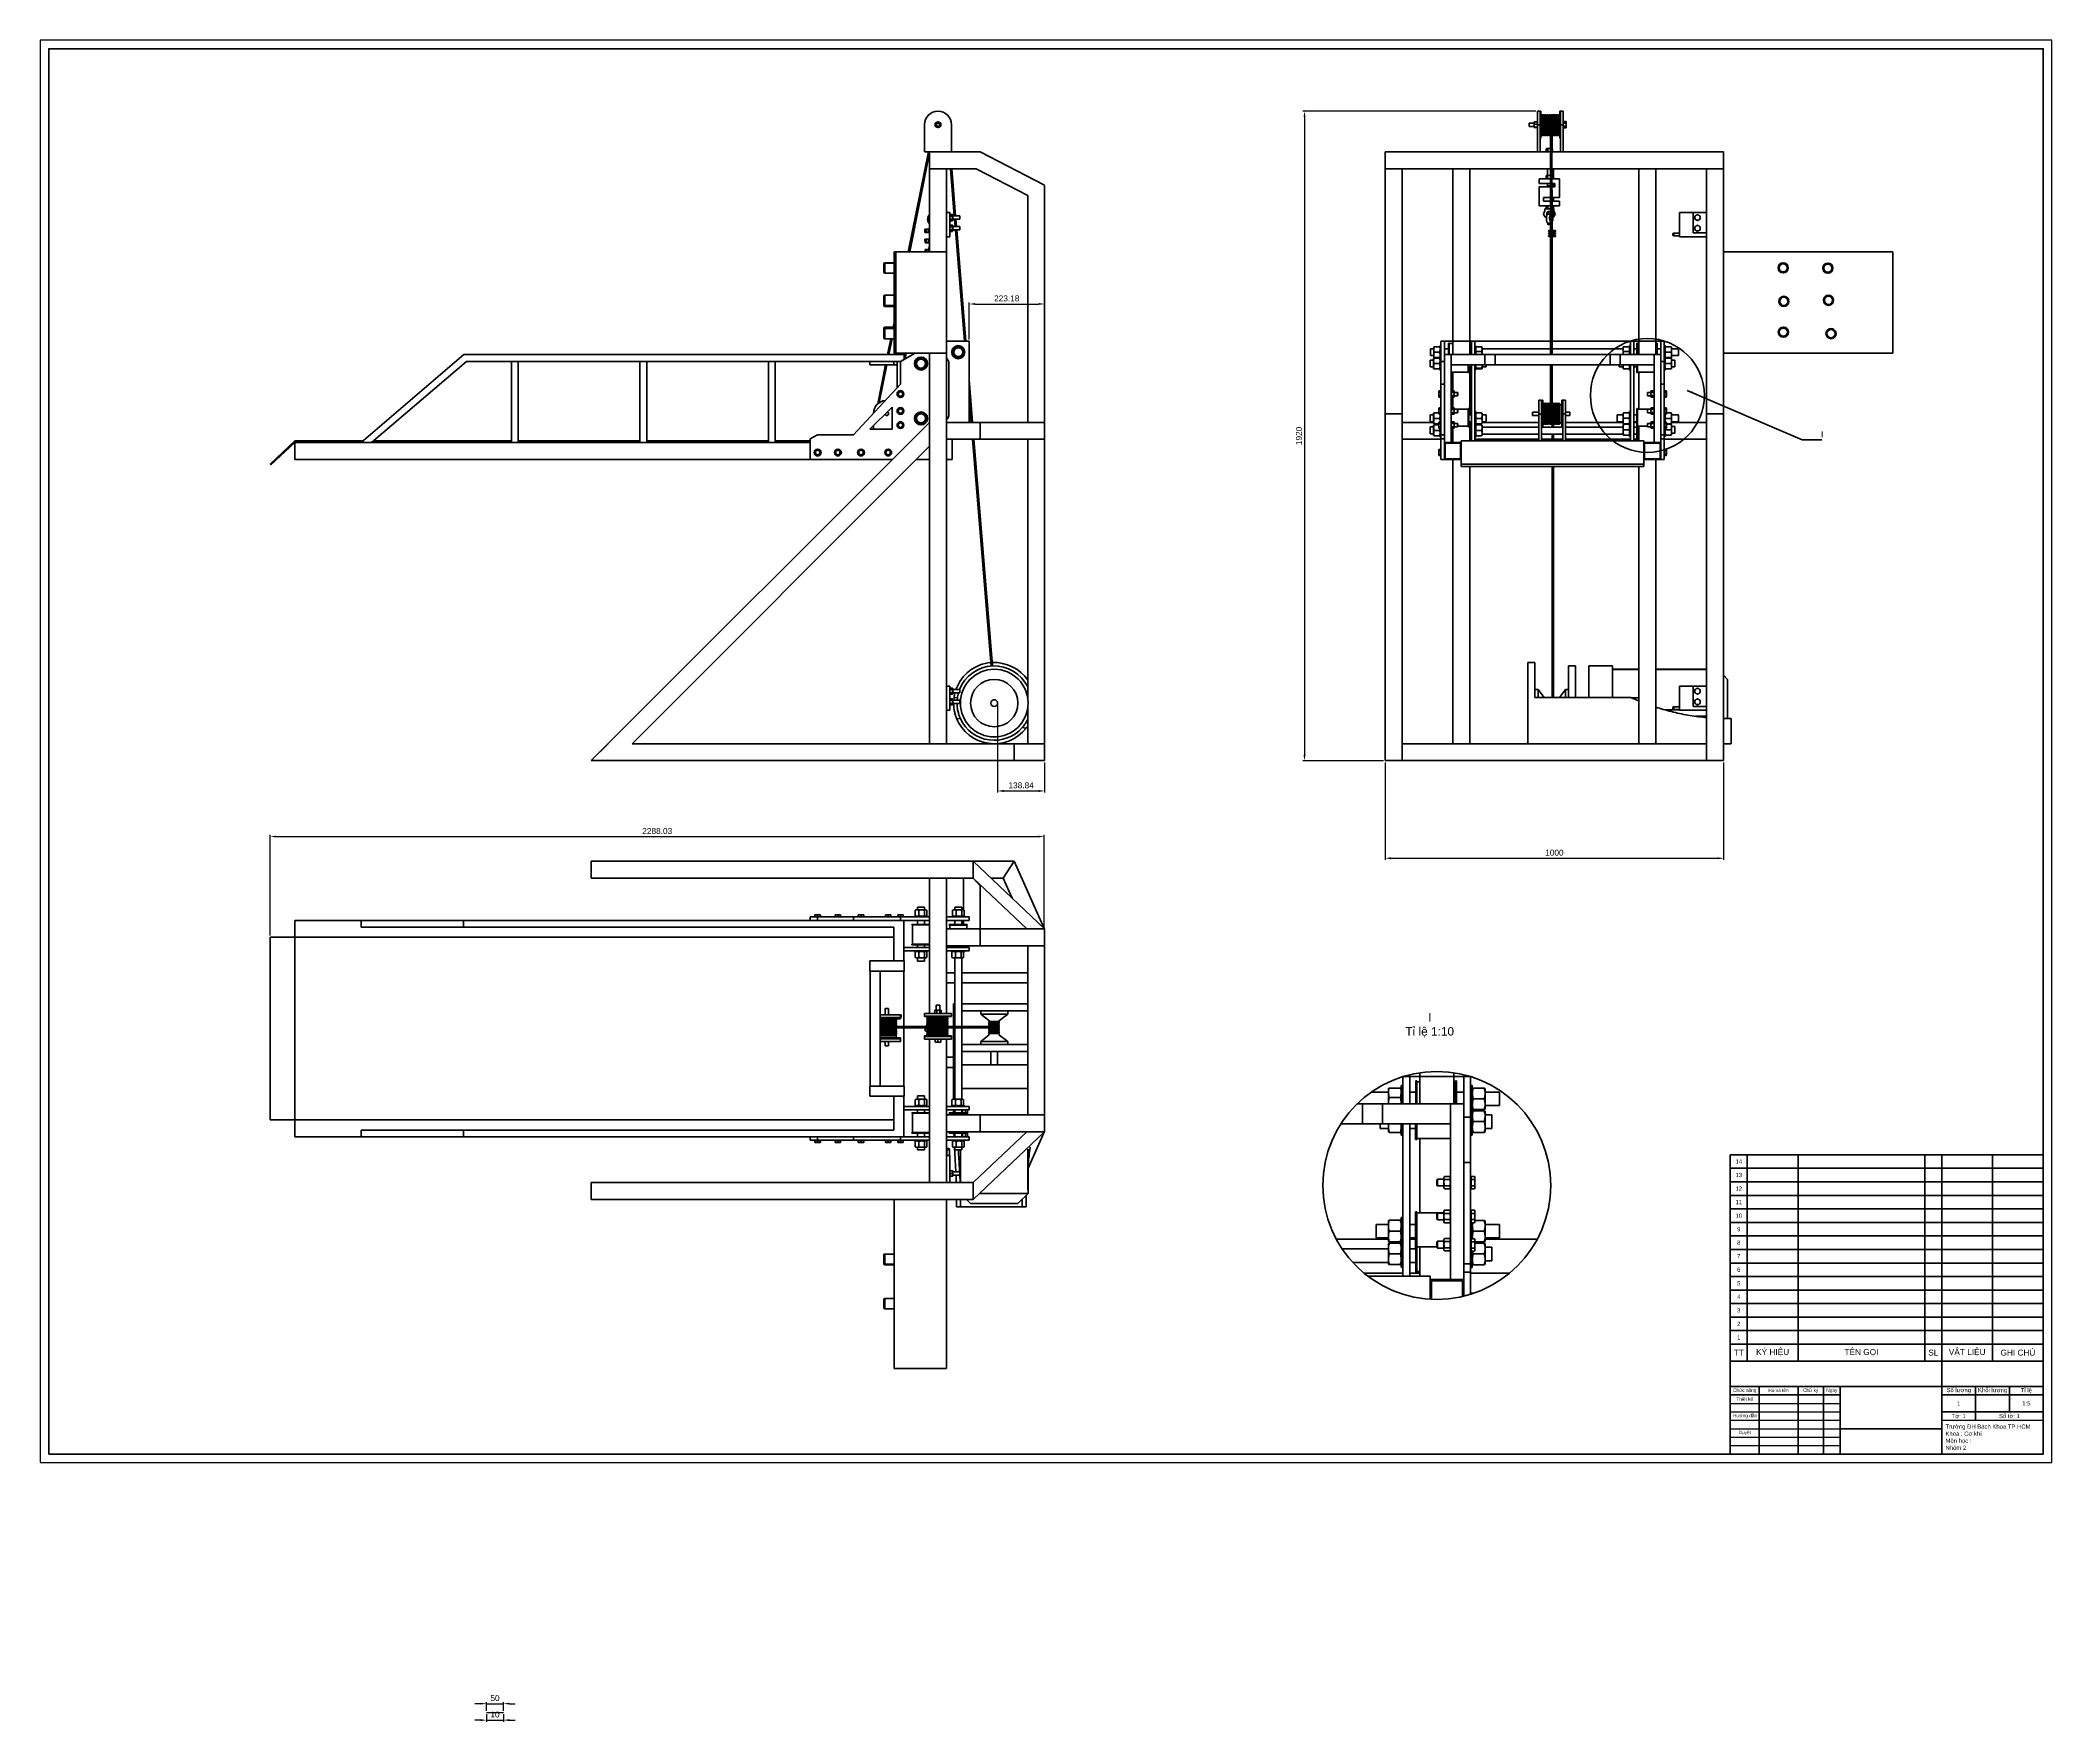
# Model space of a CAD drawing. Header units: millimetres. Extents: x 2779 to 3968, y 1146 to 2140.
import ezdxf

# ---------------------------------------------------------------- set-up
doc = ezdxf.new("R2010")
doc.units = ezdxf.units.MM
for name, color, linetype, lineweight in [('1_NETDAM', 7, 'Continuous', 50), ('9_DUONGCHUTHICH', 152, 'Continuous', 25), ('KHUNG MANH', 2, 'Continuous', 35), ('manh', 2, 'Continuous', 25), ('Net Dam', 7, 'Continuous', 50), ('Net Nhat', 2, 'Continuous', 25)]:
    doc.layers.add(name, color=color, linetype=linetype, lineweight=lineweight)
doc.styles.get("Standard").update_dxf_attribs({"font": 'arial.ttf'})
doc.dimstyles.new('AM_ISO', dxfattribs={"dimtxt": 3.5, "dimasz": 3.5, "dimexe": 1, "dimexo": 1, "dimgap": 1.5, "dimtad": 1, "dimdsep": 46, "dimtxsty": 'Standard', "dimcen": 0, "dimclrd": 256, "dimclre": 256, "dimclrt": 2, "dimadec": 0, "dimazin": 2, "dimtp": 0.1, "dimtm": 0.1, "dimtfac": 0.71, "dimtdec": 3, "dimtmove": 0, "dimatfit": 3, "dimfxl": 1, "dimlwd": -1, "dimlwe": -1, "dimarcsym": 1})
doc.dimstyles.new('AM_ISO$7', dxfattribs={"dimtxt": 3.5, "dimasz": 3.5, "dimexe": 1, "dimexo": 1, "dimgap": 1.5, "dimtad": 1, "dimdsep": 46, "dimtxsty": 'Standard', "dimcen": 0, "dimclrd": 256, "dimclre": 256, "dimclrt": 2, "dimadec": 0, "dimazin": 2, "dimtp": 0.1, "dimtm": 0.1, "dimtfac": 0.71, "dimtdec": 3, "dimtmove": 0, "dimatfit": 3, "dimfxl": 1, "dimlwd": -1, "dimlwe": -1, "dimarcsym": 1})

# ---------------------------------------------------------------- blocks, each defined once
blk = doc.blocks.new('*D4')
at = {"layer": 'Defpoints', "color": 0, "transparency": 16777216}
for p in [(3663.6, 2098.5), (3525.9, 1714.5), (3573.6, 1714.5)]:
    blk.add_point(p, dxfattribs=at)
at = {"layer": 'Net Nhat', "linetype": 'ByBlock', "transparency": 16777216}
for p, q in [((3662.6, 2098.5), (3524.9, 2098.5)), ((3525.9, 2095), (3525.9, 1718)), ((3572.6, 1714.5), (3524.9, 1714.5))]:
    blk.add_line(p, q, dxfattribs=at)
at = {"layer": 'Net Nhat', "transparency": 16777216}
for points in [[(3525.3, 2095), (3526.5, 2095), (3525.9, 2098.5)], [(3525.3, 1718), (3526.5, 1718), (3525.9, 1714.5)]]:
    blk.add_solid(points, dxfattribs=at)
at = {"layer": 'Net Nhat', "color": 2, "transparency": 16777216, "insert": (3522.6, 1906.5), "char_height": 3.5, "attachment_point": 5, "rotation": 90}
blk.add_mtext('1920', dxfattribs=at)
blk = doc.blocks.new('*D5')
at = {"layer": 'Defpoints', "color": 0, "transparency": 16777216}
for p in [(3573.6, 1714.5), (3773.6, 1714.5), (3773.6, 1656.8)]:
    blk.add_point(p, dxfattribs=at)
at = {"layer": 'Net Nhat', "linetype": 'ByBlock', "transparency": 16777216}
for p, q in [((3573.6, 1713.5), (3573.6, 1655.8)), ((3773.6, 1713.5), (3773.6, 1655.8)), ((3577.1, 1656.8), (3770.1, 1656.8))]:
    blk.add_line(p, q, dxfattribs=at)
at = {"layer": 'Net Nhat', "transparency": 16777216}
for points in [[(3577.1, 1657.4), (3577.1, 1656.2), (3573.6, 1656.8)], [(3770.1, 1657.4), (3770.1, 1656.2), (3773.6, 1656.8)]]:
    blk.add_solid(points, dxfattribs=at)
at = {"layer": 'Net Nhat', "color": 2, "transparency": 16777216, "insert": (3673.6, 1660.1), "char_height": 3.5, "attachment_point": 5}
blk.add_mtext('1000', dxfattribs=at)
blk = doc.blocks.new('*D6')
at = {"layer": 'Defpoints', "color": 0, "transparency": 16777216}
for p in [(3372.1, 1669.6), (2914.5, 1610.1), (3372.1, 1615.3)]:
    blk.add_point(p, dxfattribs=at)
at = {"layer": 'Net Nhat', "linetype": 'ByBlock', "transparency": 16777216}
for p, q in [((2914.5, 1611.1), (2914.5, 1670.6)), ((2918, 1669.6), (3368.6, 1669.6)), ((3372.1, 1616.3), (3372.1, 1670.6))]:
    blk.add_line(p, q, dxfattribs=at)
at = {"layer": 'Net Nhat', "transparency": 16777216}
for points in [[(2918, 1670.2), (2918, 1669.1), (2914.5, 1669.6)], [(3368.6, 1670.2), (3368.6, 1669.1), (3372.1, 1669.6)]]:
    blk.add_solid(points, dxfattribs=at)
at = {"layer": 'Net Nhat', "color": 2, "transparency": 16777216, "insert": (3143.3, 1672.9), "char_height": 3.5, "attachment_point": 5}
blk.add_mtext('2288.03', dxfattribs=at)
blk = doc.blocks.new('*D7')
at = {"layer": 'Defpoints', "color": 0, "transparency": 16777216}
for p in [(3344.5, 1748.5), (3372.3, 1714.5), (3372.3, 1696.6)]:
    blk.add_point(p, dxfattribs=at)
at = {"layer": 'Net Nhat', "linetype": 'ByBlock', "transparency": 16777216}
for p, q in [((3344.5, 1747.5), (3344.5, 1695.6)), ((3372.3, 1713.5), (3372.3, 1695.6)), ((3348, 1696.6), (3368.8, 1696.6))]:
    blk.add_line(p, q, dxfattribs=at)
at = {"layer": 'Net Nhat', "transparency": 16777216}
for points in [[(3348, 1697.2), (3348, 1696), (3344.5, 1696.6)], [(3368.8, 1697.2), (3368.8, 1696), (3372.3, 1696.6)]]:
    blk.add_solid(points, dxfattribs=at)
at = {"layer": 'Net Nhat', "color": 2, "transparency": 16777216, "insert": (3358.4, 1699.9), "char_height": 3.5, "attachment_point": 5}
blk.add_mtext('138.84', dxfattribs=at)
blk = doc.blocks.new('*D8')
at = {"layer": 'Defpoints', "color": 0, "transparency": 16777216}
for p in [(3372.3, 1984.5), (3327.6, 1962.6), (3372.3, 1962.6)]:
    blk.add_point(p, dxfattribs=at)
at = {"layer": 'Net Nhat', "linetype": 'ByBlock', "transparency": 16777216}
for p, q in [((3327.6, 1963.6), (3327.6, 1985.5)), ((3331.1, 1984.5), (3368.8, 1984.5)), ((3372.3, 1963.6), (3372.3, 1985.5))]:
    blk.add_line(p, q, dxfattribs=at)
at = {"layer": 'Net Nhat', "transparency": 16777216}
for points in [[(3331.1, 1985.1), (3331.1, 1984), (3327.6, 1984.5)], [(3368.8, 1985.1), (3368.8, 1984), (3372.3, 1984.5)]]:
    blk.add_solid(points, dxfattribs=at)
at = {"layer": 'Net Nhat', "color": 2, "transparency": 16777216, "insert": (3349.9, 1987.8), "char_height": 3.5, "attachment_point": 5}
blk.add_mtext('223.18', dxfattribs=at)
blk = doc.blocks.new('*D9')
at = {"layer": 'Defpoints', "color": 0, "transparency": 16777216}
for p in [(3052.4, 1156.9), (3042.4, 1151.7), (3052.4, 1151.7)]:
    blk.add_point(p, dxfattribs=at)
at = {"layer": 'Net Nhat', "linetype": 'ByBlock', "transparency": 16777216}
for p, q in [((3038.9, 1156.9), (3035.4, 1156.9)), ((3042.4, 1152.7), (3042.4, 1157.9)), ((3042.4, 1156.9), (3052.4, 1156.9)), ((3052.4, 1152.7), (3052.4, 1157.9)), ((3055.9, 1156.9), (3059.4, 1156.9))]:
    blk.add_line(p, q, dxfattribs=at)
at = {"layer": 'Net Nhat', "transparency": 16777216}
for points in [[(3038.9, 1157.5), (3038.9, 1156.4), (3042.4, 1156.9)], [(3055.9, 1157.5), (3055.9, 1156.4), (3052.4, 1156.9)]]:
    blk.add_solid(points, dxfattribs=at)
at = {"layer": 'Net Nhat', "color": 2, "transparency": 16777216, "insert": (3047.4, 1160.2), "char_height": 3.5, "attachment_point": 5}
blk.add_mtext('50', dxfattribs=at)
blk = doc.blocks.new('*D10')
at = {"layer": 'Defpoints', "color": 0, "transparency": 16777216}
for p in [(3042.4, 1151.7), (3052.4, 1151.7), (3052.4, 1147.2)]:
    blk.add_point(p, dxfattribs=at)
at = {"layer": 'Net Nhat', "linetype": 'ByBlock', "transparency": 16777216}
for p, q in [((3038.9, 1147.2), (3035.4, 1147.2)), ((3042.4, 1150.7), (3042.4, 1146.2)), ((3042.4, 1147.2), (3052.4, 1147.2)), ((3052.4, 1150.7), (3052.4, 1146.2)), ((3055.9, 1147.2), (3059.4, 1147.2))]:
    blk.add_line(p, q, dxfattribs=at)
at = {"layer": 'Net Nhat', "transparency": 16777216}
for points in [[(3038.9, 1147.8), (3038.9, 1146.6), (3042.4, 1147.2)], [(3055.9, 1147.8), (3055.9, 1146.6), (3052.4, 1147.2)]]:
    blk.add_solid(points, dxfattribs=at)
at = {"layer": 'Net Nhat', "color": 2, "transparency": 16777216, "insert": (3047.4, 1150.5), "char_height": 3.5, "attachment_point": 5}
blk.add_mtext('10', dxfattribs=at)
blk = doc.blocks.new('cx')
at = {"layer": 'Net Dam'}
for p, q in [((3605.3, 1914.4), (3605.4, 1914.7)), ((3605.3, 1914.2), (3605.3, 1914.4)), ((3606.4, 1914.7), (3605.4, 1914.7)), ((3606.4, 1914.2), (3606.4, 1914.9)), ((3606.4, 1914.9), (3606.6, 1914.9)), ((3605.3, 1912.8), (3605.3, 1914.2)), ((3605.3, 1911.5), (3605.3, 1912.8)), ((3605.3, 1911.2), (3605.3, 1911.5)), ((3605.4, 1911), (3605.3, 1911.2)), ((3606.4, 1913.8), (3605.4, 1913.8)), ((3606.4, 1911.9), (3605.4, 1911.9)), ((3606.4, 1911), (3605.4, 1911)), ((3606.4, 1913.8), (3606.4, 1914.2)), ((3606.4, 1912.8), (3606.4, 1913.8)), ((3606.4, 1911.9), (3606.4, 1912.8)), ((3606.4, 1911.5), (3606.4, 1911.9)), ((3606.4, 1910.8), (3606.4, 1911.5)), ((3606.4, 1910.8), (3606.6, 1910.8))]:
    blk.add_line(p, q, dxfattribs=at)
for points, knots in [([(3605.4, 1914.7), (3605.4, 1914.6), (3605.3, 1914.5), (3605.3, 1914.3), (3605.3, 1914.2)], [0, 0, 0, 0, 0.495459, 1, 1, 1, 1]), ([(3606, 1915.3), (3606, 1915.2), (3606, 1915), (3606, 1914.8), (3606, 1914.7)], [0, 0, 0, 0, 0.2684324, 0.3867224, 0.3867224, 0.3867224, 0.3867224]), ([(3605.3, 1914.2), (3605.3, 1914.2), (3605.3, 1914.1), (3605.3, 1914), (3605.4, 1913.8), (3605.4, 1913.8)], [0, 0, 0, 0, 0.070093, 0.530771, 1, 1, 1, 1]), ([(3605.4, 1913.8), (3605.4, 1913.5), (3605.3, 1913.2), (3605.3, 1912.9), (3605.3, 1912.8)], [0, 0, 0, 0, 0.7857, 1, 1, 1, 1]), ([(3605.3, 1912.8), (3605.3, 1912.6), (3605.3, 1912.3), (3605.4, 1912), (3605.4, 1911.9)], [0, 0, 0, 0, 0.8113195, 1, 1, 1, 1]), ([(3605.4, 1911.9), (3605.4, 1911.8), (3605.3, 1911.7), (3605.3, 1911.5), (3605.3, 1911.5)], [0, 0, 0, 0, 0.495444, 1, 1, 1, 1]), ([(3605.3, 1911.5), (3605.3, 1911.4), (3605.3, 1911.4), (3605.3, 1911.2), (3605.4, 1911.1), (3605.4, 1911)], [0, 0, 0, 0, 0.070041, 0.530789, 1, 1, 1, 1])]:
    blk.add_open_spline(points, degree=3, knots=knots, dxfattribs=at)
blk = doc.blocks.new('sdaf')
at = {"layer": 'Net Dam'}
for p, q in [((3738.67, 1923.29), (3738.55, 1923.29)), ((3738.67, 1922.63), (3738.67, 1923.29)), ((3738.67, 1923.1), (3739.69, 1923.1)), ((3738.67, 1922.16), (3738.67, 1922.63)), ((3738.67, 1922.16), (3739.69, 1922.16)), ((3738.67, 1921.24), (3738.67, 1922.16)), ((3738.67, 1920.32), (3738.67, 1921.24)), ((3738.67, 1920.32), (3739.69, 1920.32)), ((3738.67, 1919.86), (3738.67, 1920.32)), ((3739.83, 1922.85), (3739.69, 1923.1)), ((3739.83, 1922.63), (3739.83, 1922.85)), ((3739.83, 1921.24), (3739.83, 1922.63)), ((3739.83, 1919.86), (3739.83, 1921.24)), ((3738.67, 1919.21), (3738.55, 1919.21)), ((3738.67, 1919.21), (3738.67, 1919.86)), ((3738.67, 1919.4), (3739.69, 1919.4)), ((3739.69, 1919.4), (3739.83, 1919.65)), ((3739.83, 1919.65), (3739.83, 1919.86))]:
    blk.add_line(p, q, dxfattribs=at)
for points, knots in [([(3739.69, 1923.1), (3739.73, 1923.02), (3739.81, 1922.87), (3739.83, 1922.71), (3739.83, 1922.63)], [0, 0, 0, 0, 0.495459, 1, 1, 1, 1]), ([(3739.83, 1922.63), (3739.83, 1922.62), (3739.83, 1922.54), (3739.8, 1922.38), (3739.73, 1922.24), (3739.69, 1922.16)], [0, 0, 0, 0, 0.070093, 0.530771, 1, 1, 1, 1]), ([(3739.69, 1922.16), (3739.75, 1921.93), (3739.83, 1921.62), (3739.83, 1921.31), (3739.83, 1921.24)], [0, 0, 0, 0, 0.7857, 1, 1, 1, 1]), ([(3739.83, 1921.24), (3739.82, 1920.99), (3739.79, 1920.67), (3739.71, 1920.37), (3739.69, 1920.32)], [0, 0, 0, 0, 0.8113195, 1, 1, 1, 1]), ([(3739.69, 1920.32), (3739.73, 1920.24), (3739.81, 1920.09), (3739.83, 1919.94), (3739.83, 1919.86)], [0, 0, 0, 0, 0.495444, 1, 1, 1, 1]), ([(3739.83, 1919.86), (3739.83, 1919.85), (3739.83, 1919.77), (3739.8, 1919.61), (3739.73, 1919.47), (3739.69, 1919.4)], [0, 0, 0, 0, 0.070041, 0.530789, 1, 1, 1, 1])]:
    blk.add_open_spline(points, degree=3, knots=knots, dxfattribs=at)
blk.add_open_spline([(3738.59, 1919.21), (3738.57, 1919.05), (3738.56, 1918.89), (3738.55, 1918.72)], degree=3, dxfattribs=at)
blk = doc.blocks.new('saf')
at = {"layer": 'Net Dam'}
for p, q in [((3738.67, 1914.88), (3738.55, 1914.88)), ((3738.67, 1914.23), (3738.67, 1914.88)), ((3738.67, 1914.69), (3739.69, 1914.69)), ((3739.83, 1914.45), (3739.69, 1914.69)), ((3739.83, 1914.23), (3739.83, 1914.45)), ((3738.67, 1910.81), (3738.55, 1910.81)), ((3738.67, 1913.76), (3738.67, 1914.23)), ((3738.67, 1913.76), (3739.69, 1913.76)), ((3738.67, 1912.84), (3738.67, 1913.76)), ((3738.67, 1911.91), (3738.67, 1912.84)), ((3738.67, 1911.91), (3739.69, 1911.91)), ((3738.67, 1911.46), (3738.67, 1911.91)), ((3738.67, 1910.81), (3738.67, 1911.46)), ((3738.67, 1911), (3739.69, 1911)), ((3739.69, 1911), (3739.83, 1911.25)), ((3739.83, 1912.84), (3739.83, 1914.23)), ((3739.83, 1911.46), (3739.83, 1912.84)), ((3739.83, 1911.25), (3739.83, 1911.46))]:
    blk.add_line(p, q, dxfattribs=at)
for points, knots in [([(3739.69, 1914.69), (3739.73, 1914.62), (3739.81, 1914.46), (3739.83, 1914.31), (3739.83, 1914.23)], [0, 0, 0, 0, 0.495459, 1, 1, 1, 1]), ([(3739.83, 1914.23), (3739.83, 1914.22), (3739.83, 1914.13), (3739.8, 1913.97), (3739.73, 1913.83), (3739.69, 1913.76)], [0, 0, 0, 0, 0.070093, 0.530771, 1, 1, 1, 1]), ([(3739.69, 1913.76), (3739.75, 1913.52), (3739.83, 1913.22), (3739.83, 1912.9), (3739.83, 1912.84)], [0, 0, 0, 0, 0.7857, 1, 1, 1, 1]), ([(3739.83, 1912.84), (3739.82, 1912.58), (3739.79, 1912.27), (3739.71, 1911.97), (3739.69, 1911.91)], [0, 0, 0, 0, 0.8113195, 1, 1, 1, 1]), ([(3739.69, 1911.91), (3739.73, 1911.84), (3739.81, 1911.69), (3739.83, 1911.53), (3739.83, 1911.46)], [0, 0, 0, 0, 0.495444, 1, 1, 1, 1]), ([(3739.83, 1911.46), (3739.83, 1911.44), (3739.83, 1911.36), (3739.8, 1911.21), (3739.73, 1911.07), (3739.69, 1911)], [0, 0, 0, 0, 0.070041, 0.530789, 1, 1, 1, 1])]:
    blk.add_open_spline(points, degree=3, knots=knots, dxfattribs=at)
blk = doc.blocks.new('asdfasdf')
at = {"layer": 'Net Dam'}
for p, q in [((3602.2, 1951.1), (3602.2, 1952.3)), ((3602.2, 1951.1), (3602.2, 1948.1)), ((3602.3, 1957.9), (3602.3, 1959)), ((3602.3, 1957.9), (3602.3, 1954.9)), ((3602.3, 1954.9), (3602.3, 1953.1)), ((3605.8, 1959.2), (3602.5, 1959.2)), ((3605.8, 1956), (3602.5, 1956)), ((3605.8, 1956), (3602.5, 1956)), ((3605.8, 1952.9), (3602.5, 1952.9)), ((3605.8, 1952.9), (3602.5, 1952.9)), ((3605.8, 1952.5), (3602.5, 1952.5)), ((3606.1, 1959), (3606, 1953.3)), ((3606, 1952.3), (3606, 1953.3)), ((3606, 1953.3), (3606.6, 1953.3)), ((3606, 1952.3), (3606, 1946.3)), ((3606.1, 1959), (3606.1, 1960)), ((3606.1, 1960), (3606.6, 1960)), ((3602.2, 1948.1), (3602.2, 1946.3)), ((3605.8, 1949.3), (3602.5, 1949.3)), ((3605.8, 1949.3), (3602.5, 1949.3)), ((3605.8, 1946.1), (3602.5, 1946.1)), ((3605.8, 1946.1), (3602.5, 1946.1)), ((3606, 1946.3), (3606, 1945.3)), ((3606, 1945.3), (3606.6, 1945.3))]:
    blk.add_line(p, q, dxfattribs=at)
for points, knots in [([(3602.2, 1952.3), (3602.2, 1952.3), (3602.2, 1952.3), (3602.3, 1952.4), (3602.4, 1952.5), (3602.5, 1952.5)], [0, 0, 0, 0, 0.070112, 0.530797, 1, 1, 1, 1]), ([(3602.2, 1950.9), (3602.2, 1951.1), (3602.3, 1951.4), (3602.3, 1951.9), (3602.4, 1952.3), (3602.5, 1952.5)], [0, 0, 0, 0, 0.268433, 0.6324, 1, 1, 1, 1]), ([(3602.5, 1949.3), (3602.5, 1949.4), (3602.4, 1949.8), (3602.3, 1950.3), (3602.2, 1950.7), (3602.2, 1950.9)], [0, 0, 0, 0, 0.257255, 0.626375, 1, 1, 1, 1]), ([(3602.3, 1959), (3602.3, 1959), (3602.3, 1959.1), (3602.3, 1959.1), (3602.5, 1959.2), (3602.5, 1959.2)], [0, 0, 0, 0, 0.070112, 0.530797, 1, 1, 1, 1]), ([(3602.3, 1957.6), (3602.3, 1957.8), (3602.3, 1958.1), (3602.4, 1958.7), (3602.5, 1959), (3602.5, 1959.2)], [0, 0, 0, 0, 0.268433, 0.6324, 1, 1, 1, 1]), ([(3602.5, 1956), (3602.5, 1956.2), (3602.4, 1956.5), (3602.3, 1957), (3602.3, 1957.4), (3602.3, 1957.6)], [0, 0, 0, 0, 0.257255, 0.626375, 1, 1, 1, 1]), ([(3602.5, 1956), (3602.5, 1955.9), (3602.4, 1955.6), (3602.3, 1955.1), (3602.3, 1954.7), (3602.3, 1954.4)], [0, 0, 0, 0, 0.257255, 0.626375, 1, 1, 1, 1]), ([(3602.3, 1954.4), (3602.3, 1954.3), (3602.3, 1954), (3602.4, 1953.4), (3602.5, 1953), (3602.5, 1952.9)], [0, 0, 0, 0, 0.268433, 0.6324, 1, 1, 1, 1]), ([(3602.3, 1953.1), (3602.3, 1953.1), (3602.3, 1953), (3602.3, 1953), (3602.5, 1952.9), (3602.5, 1952.9)], [0, 0, 0, 0, 0.070112, 0.5308, 1, 1, 1, 1]), ([(3606.1, 1959), (3606.1, 1959), (3606.1, 1959.1), (3606, 1959.1), (3605.9, 1959.2), (3605.8, 1959.2)], [0, 0, 0, 0, 0.070112, 0.530797, 1, 1, 1, 1]), ([(3606.1, 1957.6), (3606.1, 1957.8), (3606, 1958.1), (3606, 1958.7), (3605.8, 1959), (3605.8, 1959.2)], [0, 0, 0, 0, 0.268432, 0.6324, 1, 1, 1, 1]), ([(3605.8, 1956), (3605.8, 1956.2), (3605.9, 1956.5), (3606, 1957), (3606, 1957.4), (3606.1, 1957.6)], [0, 0, 0, 0, 0.257256, 0.626373, 1, 1, 1, 1]), ([(3605.8, 1956), (3605.8, 1955.9), (3605.9, 1955.6), (3606, 1955.1), (3606, 1954.7), (3606.1, 1954.4)], [0, 0, 0, 0, 0.257256, 0.626373, 1, 1, 1, 1]), ([(3606.1, 1954.4), (3606.1, 1954.3), (3606, 1954), (3606, 1953.4), (3605.8, 1953), (3605.8, 1952.9)], [0, 0, 0, 0, 0.268432, 0.6324, 1, 1, 1, 1]), ([(3606, 1953), (3606, 1953), (3606, 1952.9), (3605.9, 1952.9), (3605.8, 1952.9)], [0.2586812, 0.2586812, 0.2586812, 0.2586812, 0.5308003, 1, 1, 1, 1]), ([(3606, 1952.3), (3606, 1952.3), (3606, 1952.3), (3606, 1952.4), (3605.8, 1952.5), (3605.8, 1952.5)], [0, 0, 0, 0, 0.070112, 0.530797, 1, 1, 1, 1]), ([(3606, 1950.9), (3606, 1951.1), (3606, 1951.4), (3605.9, 1951.9), (3605.8, 1952.3), (3605.8, 1952.5)], [0, 0, 0, 0, 0.268432, 0.6324, 1, 1, 1, 1]), ([(3605.8, 1949.3), (3605.8, 1949.4), (3605.9, 1949.8), (3606, 1950.3), (3606, 1950.7), (3606, 1950.9)], [0, 0, 0, 0, 0.257256, 0.626373, 1, 1, 1, 1]), ([(3602.5, 1949.3), (3602.5, 1949.2), (3602.4, 1948.9), (3602.3, 1948.3), (3602.2, 1947.9), (3602.2, 1947.7)], [0, 0, 0, 0, 0.257255, 0.626375, 1, 1, 1, 1]), ([(3602.2, 1947.7), (3602.2, 1947.6), (3602.3, 1947.2), (3602.3, 1946.7), (3602.4, 1946.3), (3602.5, 1946.1)], [0, 0, 0, 0, 0.268433, 0.6324, 1, 1, 1, 1]), ([(3602.2, 1946.3), (3602.2, 1946.3), (3602.2, 1946.3), (3602.3, 1946.2), (3602.4, 1946.2), (3602.5, 1946.1)], [0, 0, 0, 0, 0.070112, 0.5308, 1, 1, 1, 1]), ([(3605.8, 1949.3), (3605.8, 1949.2), (3605.9, 1948.9), (3606, 1948.3), (3606, 1947.9), (3606, 1947.7)], [0, 0, 0, 0, 0.257256, 0.626373, 1, 1, 1, 1]), ([(3606, 1947.7), (3606, 1947.6), (3606, 1947.2), (3605.9, 1946.7), (3605.8, 1946.3), (3605.8, 1946.1)], [0, 0, 0, 0, 0.268432, 0.6324, 1, 1, 1, 1]), ([(3606, 1946.3), (3606, 1946.3), (3606, 1946.3), (3606, 1946.2), (3605.8, 1946.2), (3605.8, 1946.1)], [0, 0, 0, 0, 0.070111, 0.5308, 1, 1, 1, 1])]:
    blk.add_open_spline(points, degree=3, knots=knots, dxfattribs=at)

msp = doc.modelspace()

# ---------------------------------------------------------------- linework, layer by layer
msp.add_lwpolyline([(2778.5945, 1299.4897), (3967.5945, 1299.4897), (3967.5945, 2140.4897), (2778.5945, 2140.4897)], close=True)
at = {"layer": '1_NETDAM'}
msp.add_lwpolyline([(3842.5945, 1344.4897), (3902.5945, 1344.4897), (3902.5945, 1319.4897), (3842.5945, 1319.4897)], close=True, dxfattribs=at)
at = {"layer": 'KHUNG MANH'}
msp.add_lwpolyline([(2783.5945, 1304.4897), (3962.5945, 1304.4897), (3962.5945, 2135.4897), (2783.5945, 2135.4897)], close=True, dxfattribs=at)
at = {"layer": 'manh', "color": 2, "lineweight": 35}
for p, q in [((3777.5945, 1481.4897), (3962.5945, 1481.4897)), ((3777.5945, 1473.4897), (3962.5945, 1473.4897)), ((3777.5945, 1465.4897), (3962.5945, 1465.4897)), ((3777.5945, 1457.4897), (3962.5945, 1457.4897)), ((3777.5945, 1449.4897), (3962.5945, 1449.4897)), ((3777.5945, 1441.4897), (3962.5945, 1441.4897)), ((3777.5945, 1433.4897), (3962.5945, 1433.4897)), ((3777.5945, 1425.4897), (3962.5945, 1425.4897)), ((3777.5945, 1417.4897), (3962.5945, 1417.4897)), ((3777.5945, 1409.4897), (3962.5945, 1409.4897)), ((3777.5945, 1409.4897), (3962.5945, 1409.4897)), ((3777.5945, 1401.4897), (3962.5945, 1401.4897)), ((3777.5945, 1393.4897), (3962.5945, 1393.4897)), ((3777.5945, 1385.4897), (3962.5945, 1385.4897)), ((3777.5945, 1377.4897), (3962.5945, 1377.4897)), ((3777.5945, 1369.4897), (3962.5945, 1369.4897))]:
    msp.add_line(p, q, dxfattribs=at)
at = {"layer": 'manh', "color": 7}
for p, q in [((3777.5945, 1334.4897), (3842.5945, 1334.4897)), ((3777.5945, 1329.4897), (3842.5945, 1329.4897)), ((3777.5945, 1324.4897), (3842.5945, 1324.4897)), ((3902.5945, 1324.4897), (3962.5945, 1324.4897)), ((3777.5945, 1319.4897), (3842.5945, 1319.4897)), ((3777.5945, 1314.4897), (3842.5945, 1314.4897)), ((3777.5945, 1309.4897), (3842.5945, 1309.4897))]:
    msp.add_line(p, q, dxfattribs=at)
at = {"layer": 'Net Dam'}
for p, q in [((3665.1546, 2098.5399), (3663.5546, 2098.5399)), ((3663.5546, 2090.5399), (3663.5546, 2098.5399)), ((3665.4941, 2098.5399), (3665.1546, 2098.5399)), ((3665.1546, 2098.5399), (3665.1546, 2090.5399)), ((3665.4941, 2098.5399), (3665.4941, 2082.5399)), ((3665.9201, 2090.2686), (3665.9201, 2096.0687)), ((3666.1201, 2095.908), (3665.9201, 2095.908)), ((3666.1201, 2096.0687), (3666.1201, 2090.2686)), ((3666.9201, 2090.2686), (3666.9201, 2096.0687)), ((3667.1201, 2095.908), (3666.9201, 2095.908)), ((3667.1201, 2096.0687), (3667.1201, 2090.2686)), ((3667.9201, 2090.2686), (3667.9201, 2096.0687)), ((3668.1201, 2095.908), (3667.9201, 2095.908)), ((3668.1201, 2096.0687), (3668.1201, 2090.2686)), ((3668.9201, 2090.2686), (3668.9201, 2096.0687)), ((3669.1201, 2095.908), (3668.9201, 2095.908)), ((3669.1201, 2096.0687), (3669.1201, 2090.2686)), ((3669.9201, 2090.2686), (3669.9201, 2096.0687)), ((3670.1201, 2095.908), (3669.9201, 2095.908)), ((3670.1201, 2096.0687), (3670.1201, 2090.2686)), ((3670.9201, 2090.2686), (3670.9201, 2096.0687)), ((3671.1201, 2095.908), (3670.9201, 2095.908)), ((3671.1201, 2096.0687), (3671.1201, 2090.2686)), ((3671.9202, 2090.2686), (3671.9202, 2096.0687)), ((3672.1201, 2095.908), (3671.9202, 2095.908)), ((3672.1201, 2096.0687), (3672.1201, 2090.2686)), ((3672.9201, 2090.2686), (3672.9201, 2096.0687)), ((3673.1201, 2095.908), (3672.9201, 2095.908)), ((3673.1201, 2096.0687), (3673.1201, 2090.2686)), ((3673.9201, 2090.2686), (3673.9201, 2096.0687)), ((3674.1201, 2095.908), (3673.9201, 2095.908)), ((3674.1201, 2096.0687), (3674.1201, 2090.2686)), ((3674.9201, 2090.2686), (3674.9201, 2096.0687)), ((3675.1201, 2095.908), (3674.9201, 2095.908)), ((3675.1201, 2096.0687), (3675.1201, 2090.2686)), ((3675.9201, 2090.2686), (3675.9201, 2096.0687)), ((3676.1201, 2095.908), (3675.9201, 2095.908)), ((3676.1201, 2096.0687), (3676.1201, 2090.2686)), ((3677.1546, 2098.5399), (3676.8152, 2098.5399)), ((3676.8152, 2098.5399), (3676.8152, 2082.5399)), ((3678.7546, 2098.5399), (3677.1546, 2098.5399)), ((3677.1546, 2098.5399), (3677.1546, 2090.5399)), ((3678.7546, 2090.5399), (3678.7546, 2098.5399)), ((3301.2586, 2074.5399), (3301.2586, 2090.5399)), ((3317.2587, 2090.5399), (3317.2587, 2074.5399)), ((3661.6546, 2091.5399), (3658.6546, 2091.5399)), ((3658.6546, 2091.5399), (3658.6546, 2089.5398)), ((3658.6546, 2089.5398), (3661.6546, 2089.5398)), ((3661.6546, 2091.5052), (3661.6546, 2092.1399)), ((3661.6546, 2089.9175), (3661.6546, 2091.5052)), ((3661.6546, 2088.9522), (3661.6546, 2089.9175)), ((3663.4117, 2092.2419), (3661.7975, 2092.2419)), ((3663.4117, 2090.7685), (3661.7975, 2090.7685)), ((3663.4117, 2089.0664), (3661.7975, 2089.0664)), ((3663.4117, 2088.8378), (3661.7975, 2088.8378)), ((3663.5546, 2090.5399), (3665.1546, 2090.5399)), ((3663.5546, 2074.5399), (3663.5546, 2090.5399)), ((3665.1546, 2074.5399), (3665.1546, 2090.5399)), ((3665.1546, 2082.5399), (3665.4941, 2082.5399)), ((3665.9201, 2084.4687), (3665.9201, 2090.2686)), ((3665.9201, 2085.1717), (3666.1201, 2085.1717)), ((3666.1201, 2090.2686), (3666.1201, 2084.4687)), ((3666.9201, 2084.4687), (3666.9201, 2090.2686)), ((3666.9201, 2085.1717), (3667.1201, 2085.1717)), ((3667.1201, 2090.2686), (3667.1201, 2084.4687)), ((3667.9201, 2084.4687), (3667.9201, 2090.2686)), ((3667.9201, 2085.1717), (3668.1201, 2085.1717)), ((3668.1201, 2090.2686), (3668.1201, 2084.4687)), ((3668.9201, 2084.4687), (3668.9201, 2090.2686)), ((3668.9201, 2085.1717), (3669.1201, 2085.1717)), ((3669.1201, 2090.2686), (3669.1201, 2084.4687)), ((3669.9201, 2084.4687), (3669.9201, 2090.2686)), ((3669.9201, 2085.1717), (3670.1201, 2085.1717)), ((3670.1201, 2090.2686), (3670.1201, 2084.4687)), ((3670.9201, 2084.4687), (3670.9201, 2090.2686)), ((3670.9201, 2085.1717), (3671.1201, 2085.1717)), ((3671.1201, 2090.2686), (3671.1201, 2084.4687)), ((3671.3709, 2084.0976), (3671.3709, 2027.9745)), ((3671.9202, 2084.4687), (3671.9202, 2090.2686)), ((3671.9202, 2085.1717), (3672.12, 2085.1717)), ((3672.12, 2090.2686), (3672.12, 2084.4687)), ((3672.1931, 2084.2383), (3672.1931, 2076.4399)), ((3672.9201, 2084.4687), (3672.9201, 2090.2686)), ((3672.9201, 2085.1717), (3673.1201, 2085.1717)), ((3673.1201, 2090.2686), (3673.1201, 2084.4687)), ((3673.9201, 2084.4687), (3673.9201, 2090.2686)), ((3673.9201, 2085.1717), (3674.1201, 2085.1717)), ((3674.1201, 2090.2686), (3674.1201, 2084.4687)), ((3674.9201, 2084.4687), (3674.9201, 2090.2686)), ((3674.9201, 2085.1717), (3675.1201, 2085.1717)), ((3675.1201, 2090.2686), (3675.1201, 2084.4687)), ((3675.9201, 2084.4687), (3675.9201, 2090.2686)), ((3675.9201, 2085.1717), (3676.1201, 2085.1717)), ((3676.1201, 2090.2686), (3676.1201, 2084.4687)), ((3676.8152, 2082.5399), (3677.1546, 2082.5399)), ((3677.1546, 2090.5399), (3678.7546, 2090.5399)), ((3677.1546, 2074.5399), (3677.1546, 2090.5399)), ((3678.8975, 2092.3874), (3678.7546, 2092.1399)), ((3678.7546, 2074.5399), (3678.7546, 2090.5399)), ((3678.7546, 2088.9399), (3678.8975, 2088.6923)), ((3678.8975, 2092.3873), (3680.5117, 2092.3873)), ((3678.8975, 2091.4533), (3680.5117, 2091.4533)), ((3678.8975, 2089.6058), (3680.5117, 2089.6058)), ((3678.8975, 2088.6924), (3680.5117, 2088.6924)), ((3680.6546, 2092.1399), (3680.5117, 2092.3874)), ((3680.5117, 2088.6923), (3680.6546, 2088.9399)), ((3680.6546, 2091.9203), (3680.6546, 2092.1399)), ((3680.6546, 2091.9203), (3680.6546, 2090.5296)), ((3680.6546, 2090.5296), (3680.6546, 2089.1491)), ((3680.6546, 2089.1491), (3680.6546, 2088.9399)), ((3303.596, 2074.5399), (3291.711, 2015.4174)), ((3292.511, 2015.4174), (3304.2587, 2073.8571)), ((3304.2587, 2074.5399), (3301.2586, 2074.5399)), ((3314.2587, 2074.5399), (3304.2587, 2074.5399)), ((3304.2587, 2074.5399), (3304.2587, 2064.5398)), ((3304.2587, 2074.5399), (3304.2587, 2015.4174)), ((3314.2587, 2074.5399), (3334.2587, 2074.5399)), ((3334.2587, 2074.5399), (3372.2587, 2054.8462)), ((3663.5546, 2074.5399), (3573.5546, 2074.5399)), ((3573.5546, 2074.5399), (3573.5546, 2064.5398)), ((3573.5546, 2074.5399), (3573.5546, 1914.5521)), ((3573.5546, 2074.5399), (3583.5546, 2074.5399)), ((3663.5546, 2074.5399), (3665.1546, 2074.5399)), ((3671.3709, 2074.5399), (3665.1546, 2074.5399)), ((3669.0152, 2076.4399), (3668.7676, 2076.2969)), ((3668.7676, 2076.2969), (3668.7676, 2074.6827)), ((3668.7676, 2074.6827), (3669.0152, 2074.5399)), ((3669.0152, 2076.4399), (3669.2295, 2076.4399)), ((3669.2295, 2076.4399), (3670.6151, 2076.4399)), ((3669.6913, 2076.2969), (3669.6913, 2074.6827)), ((3670.6151, 2076.4399), (3671.3839, 2076.4399)), ((3672.171, 2076.4119), (3672.1932, 2027.9798)), ((3677.1546, 2074.5399), (3672.171, 2074.5399)), ((3672.4626, 2076.2969), (3672.2151, 2076.4399)), ((3672.2151, 2074.5399), (3672.4626, 2074.6827)), ((3672.4626, 2076.2969), (3672.4626, 2074.6827)), ((3677.1546, 2074.5399), (3678.7546, 2074.5399)), ((3773.5547, 2074.5399), (3678.7546, 2074.5399)), ((3763.5546, 2074.5399), (3773.5547, 2074.5399)), ((3773.5547, 2074.5399), (3773.5547, 2064.5398)), ((3773.5547, 2074.5399), (3773.5547, 2015.4174)), ((3304.2587, 2064.5398), (3314.2587, 2064.5398)), ((3314.2587, 2064.5398), (3331.8214, 2064.5398)), ((3314.2587, 2064.5398), (3314.2587, 2015.4174)), ((3316.5825, 2064.5398), (3318.8756, 2036.6001)), ((3319.6756, 2036.6001), (3317.3825, 2064.5398)), ((3331.8214, 2064.5398), (3362.2587, 2048.7656)), ((3671.3709, 2064.5398), (3573.5546, 2064.5398)), ((3583.5546, 2064.5398), (3583.5546, 1914.5521)), ((3613.5546, 2064.5398), (3613.5546, 1954.608)), ((3623.5546, 2064.5398), (3623.5546, 1954.608)), ((3664.5546, 2055.8362), (3664.5546, 2058.6277)), ((3664.5546, 2058.6277), (3671.3709, 2058.6277)), ((3668.7837, 2060.3052), (3668.7837, 2058.691)), ((3668.7837, 2058.691), (3668.8841, 2058.6307)), ((3669.0152, 2060.448), (3668.8811, 2060.3707)), ((3669.0152, 2060.448), (3669.1363, 2060.448)), ((3669.1363, 2060.448), (3670.4045, 2060.448)), ((3669.385, 2058.6277), (3669.4888, 2058.691)), ((3669.4888, 2060.3052), (3669.4888, 2058.691)), ((3669.4888, 2058.691), (3669.7625, 2058.6277)), ((3669.6151, 2064.5398), (3669.6151, 2060.448)), ((3670.4045, 2060.448), (3671.3853, 2060.448)), ((3671.0507, 2058.6277), (3671.3203, 2058.691)), ((3671.3203, 2060.3052), (3671.3709, 2060.3268)), ((3671.3203, 2060.3052), (3671.3203, 2058.691)), ((3671.3203, 2058.691), (3671.3709, 2058.6694)), ((3773.5547, 2064.5398), (3672.171, 2064.5398)), ((3672.171, 2060.3937), (3672.4466, 2060.3052)), ((3672.171, 2058.6277), (3676.5546, 2058.6277)), ((3672.1931, 2064.5398), (3672.1931, 2060.448)), ((3672.3491, 2060.3707), (3672.2151, 2060.448)), ((3672.2496, 2058.6277), (3672.4466, 2058.691)), ((3672.4466, 2060.3052), (3672.3462, 2060.3654)), ((3672.4466, 2058.691), (3672.3462, 2058.6307)), ((3672.4466, 2060.3052), (3672.4466, 2058.691)), ((3672.9931, 2058.6277), (3672.9931, 2064.5398)), ((3676.5546, 2058.6277), (3676.5546, 2047.4192)), ((3723.5547, 2064.5398), (3723.5547, 1954.608)), ((3733.5546, 2064.5398), (3733.5546, 1954.608)), ((3763.5546, 2064.5398), (3763.5546, 1914.5521)), ((3362.2587, 2048.7656), (3362.2587, 1914.5399)), ((3372.0999, 2054.5399), (3372.2587, 2054.8462)), ((3372.0999, 2054.5399), (3372.2587, 2054.5399)), ((3372.2587, 2054.5399), (3372.2587, 1914.5399)), ((3671.3709, 2055.8362), (3664.5546, 2055.8362)), ((3664.5546, 2042.6278), (3664.5546, 2053.8363)), ((3664.5546, 2053.8363), (3671.3709, 2053.8363)), ((3671.3709, 2047.4192), (3667.2487, 2047.4192)), ((3667.2487, 2047.4192), (3667.2487, 2045.4192)), ((3667.2487, 2045.4192), (3671.3709, 2045.4192)), ((3669.6151, 2055.8362), (3669.6151, 2054.4399)), ((3669.6151, 2054.4399), (3671.3777, 2054.4399)), ((3673.8606, 2055.8362), (3672.171, 2055.8362)), ((3672.171, 2053.8363), (3673.8606, 2053.8363)), ((3676.5546, 2047.4192), (3672.171, 2047.4192)), ((3672.171, 2045.4192), (3676.5546, 2045.4192)), ((3672.1931, 2055.8362), (3672.1931, 2053.8363)), ((3672.1931, 2047.4192), (3672.1931, 2045.4192)), ((3672.9931, 2053.8363), (3672.9931, 2055.8362)), ((3672.9931, 2045.4192), (3672.9931, 2047.4192)), ((3673.8606, 2053.8363), (3673.8606, 2055.8362)), ((3676.5546, 2045.4192), (3676.5546, 2042.6278)), ((3304.2587, 2037.9701), (3304.2385, 2037.833)), ((3304.2587, 2037.833), (3304.2385, 2037.833)), ((3304.2385, 2037.833), (3304.2587, 2037.6957)), ((3314.2587, 2038.6043), (3316.2587, 2038.6043)), ((3316.2587, 2024.2848), (3316.2587, 2038.6043)), ((3316.4016, 2037.4477), (3316.2587, 2037.2002)), ((3316.2587, 2034.0001), (3316.4016, 2033.7527)), ((3317.8187, 2037.4477), (3316.4016, 2037.4477)), ((3317.8187, 2036.5239), (3316.4016, 2036.5239)), ((3317.8187, 2034.6764), (3316.4016, 2034.6764)), ((3317.8187, 2033.7527), (3316.4016, 2033.7527)), ((3317.8187, 2036.9858), (3317.8187, 2037.4477)), ((3317.9386, 2037.2002), (3317.8187, 2037.2002)), ((3317.8187, 2036.5239), (3317.8187, 2036.9858)), ((3317.8187, 2036.5239), (3317.8187, 2035.6001)), ((3317.8187, 2035.6001), (3317.8187, 2034.6764)), ((3317.8187, 2034.2145), (3317.8187, 2034.6764)), ((3317.8187, 2033.7527), (3317.8187, 2034.2145)), ((3317.8187, 2034.0001), (3317.9386, 2034.0001)), ((3317.9386, 2034.0001), (3317.9386, 2037.2002)), ((3322.093, 2036.6001), (3317.9386, 2036.6001)), ((3317.9386, 2034.6002), (3322.093, 2034.6002)), ((3319.0398, 2034.6002), (3319.393, 2030.2965)), ((3320.1929, 2030.2965), (3319.8398, 2034.6002)), ((3322.2587, 2036.4346), (3322.093, 2036.6001)), ((3322.093, 2035.6001), (3322.093, 2036.6001)), ((3322.093, 2034.6002), (3322.093, 2035.6001)), ((3322.093, 2034.6002), (3322.2587, 2034.7658)), ((3322.2587, 2035.6001), (3322.2587, 2036.4346)), ((3322.2587, 2034.7658), (3322.2587, 2035.6001)), ((3671.3709, 2042.6278), (3664.5546, 2042.6278)), ((3667.2539, 2037.833), (3667.9348, 2039.551)), ((3667.9348, 2036.1148), (3667.2539, 2037.833)), ((3667.9348, 2039.551), (3667.9441, 2039.5557)), ((3668.8951, 2035.6317), (3667.9348, 2036.1148)), ((3667.9441, 2040.7277), (3669.0896, 2040.7277)), ((3667.9441, 2039.5557), (3667.9441, 2040.7277)), ((3669.0152, 2042.6278), (3668.7676, 2042.4848)), ((3668.7676, 2042.4848), (3668.7676, 2040.8706)), ((3668.7676, 2040.8706), (3669.0152, 2040.7277)), ((3669.2295, 2040.7277), (3669.0896, 2040.7277)), ((3670.6151, 2040.7277), (3669.2295, 2040.7277)), ((3669.6913, 2042.4848), (3669.6913, 2040.8706)), ((3670.6988, 2037.6831), (3669.8058, 2037.6831)), ((3671.3842, 2040.7277), (3670.6151, 2040.7277)), ((3670.6971, 2037.6985), (3670.6971, 2037.6831)), ((3670.7554, 2035.4213), (3670.743, 2034.9863)), ((3670.743, 2034.9863), (3670.7551, 2034.5513)), ((3670.7921, 2035.8449), (3670.7554, 2035.4213)), ((3670.8519, 2036.246), (3670.7921, 2035.8449)), ((3670.9335, 2036.614), (3670.8519, 2036.246)), ((3671.0346, 2036.9394), (3670.9335, 2036.614)), ((3671.1525, 2037.2136), (3671.0346, 2036.9394)), ((3671.2843, 2037.4297), (3671.1525, 2037.2136)), ((3671.3684, 2037.5285), (3671.2843, 2037.4297)), ((3676.5546, 2042.6278), (3672.171, 2042.6278)), ((3672.171, 2040.7277), (3672.5886, 2040.7277)), ((3672.6126, 2036.1148), (3672.171, 2035.8926)), ((3673.3076, 2036.1148), (3672.171, 2035.543)), ((3672.4626, 2042.4848), (3672.2151, 2042.6278)), ((3672.2151, 2040.7277), (3672.4626, 2040.8706)), ((3672.4626, 2042.4848), (3672.4626, 2040.8706)), ((3672.5886, 2039.5631), (3672.5886, 2040.7277)), ((3672.5886, 2040.7277), (3673.2835, 2040.7277)), ((3672.5886, 2039.5631), (3672.6126, 2039.551)), ((3673.2835, 2039.5631), (3672.5886, 2039.5631)), ((3672.6126, 2039.551), (3673.2935, 2037.833)), ((3673.3076, 2039.551), (3672.6126, 2039.551)), ((3673.2935, 2037.833), (3672.6126, 2036.1148)), ((3673.3076, 2036.1148), (3672.6126, 2036.1148)), ((3672.9931, 2040.7277), (3672.9931, 2042.6278)), ((3673.2835, 2039.5631), (3673.2835, 2040.7277)), ((3673.2835, 2039.5631), (3673.3076, 2039.551)), ((3673.9885, 2037.833), (3673.2935, 2037.833)), ((3673.3076, 2039.551), (3673.9885, 2037.833)), ((3673.9885, 2037.833), (3673.3076, 2036.1148)), ((3755.5546, 2038.6043), (3747.5546, 2038.6043)), ((3747.5546, 2038.6043), (3747.5546, 2024.2848)), ((3763.5546, 2038.6043), (3755.5546, 2038.6043)), ((3755.5546, 2038.6043), (3755.5546, 2026.6043)), ((3304.2587, 2028.8179), (3301.4653, 2028.7691)), ((3301.496, 2026.7693), (3301.4653, 2028.7691)), ((3304.2587, 2026.8176), (3301.496, 2026.7693)), ((3301.496, 2026.7693), (3302.7378, 2026.7693)), ((3304.2587, 2022.8171), (3301.5575, 2022.7698)), ((3301.5883, 2020.7701), (3301.5575, 2022.7698)), ((3302.7378, 2026.7693), (3304.2587, 2026.786)), ((3304.1027, 2028.5945), (3302.9654, 2028.5945)), ((3302.9654, 2026.9945), (3304.1027, 2026.9945)), ((3304.195, 2022.5953), (3303.0577, 2022.5953)), ((3304.2587, 2028.5771), (3304.0904, 2028.5944)), ((3304.2587, 2022.5925), (3304.1827, 2022.5952)), ((3314.2587, 2024.2848), (3316.2587, 2024.2848)), ((3316.4016, 2031.144), (3316.2587, 2030.8965)), ((3316.2587, 2027.6965), (3316.4016, 2027.449)), ((3317.8187, 2031.144), (3316.4016, 2031.144)), ((3317.8187, 2030.2203), (3316.4016, 2030.2203)), ((3317.8187, 2028.3727), (3316.4016, 2028.3727)), ((3317.8187, 2027.449), (3316.4016, 2027.449)), ((3317.8187, 2030.6821), (3317.8187, 2031.144)), ((3317.9386, 2030.8965), (3317.8187, 2030.8965)), ((3317.8187, 2030.2203), (3317.8187, 2030.6821)), ((3317.8187, 2030.2203), (3317.8187, 2029.2964)), ((3317.8187, 2029.2964), (3317.8187, 2028.3727)), ((3317.8187, 2027.9108), (3317.8187, 2028.3727)), ((3317.8187, 2027.449), (3317.8187, 2027.9108)), ((3317.8187, 2027.6965), (3317.9386, 2027.6965)), ((3317.9386, 2027.6965), (3317.9386, 2030.8965)), ((3322.093, 2030.2965), (3317.9386, 2030.2965)), ((3317.9386, 2028.2965), (3322.093, 2028.2965)), ((3319.5571, 2028.2965), (3324.9483, 1962.608)), ((3325.7483, 1962.608), (3320.3571, 2028.2965)), ((3322.2587, 2030.1309), (3322.093, 2030.2965)), ((3322.093, 2029.2964), (3322.093, 2030.2965)), ((3322.093, 2028.2965), (3322.093, 2029.2964)), ((3322.093, 2028.2965), (3322.2587, 2028.4621)), ((3322.2587, 2029.2964), (3322.2587, 2030.1309)), ((3322.2587, 2028.4621), (3322.2587, 2029.2964)), ((3671.3709, 2032.3011), (3669.6977, 2032.3011)), ((3671.3709, 2031.4935), (3669.8058, 2031.4935)), ((3669.8355, 2031.4357), (3671.3709, 2031.4357)), ((3670.7328, 2027.9185), (3670.362, 2027.9185)), ((3670.362, 2027.439), (3670.7356, 2027.439)), ((3670.7328, 2026.5367), (3670.362, 2026.5367)), ((3670.362, 2026.0573), (3670.7356, 2026.0573)), ((3670.7328, 2025.0073), (3670.362, 2025.0073)), ((3670.362, 2024.5279), (3670.7356, 2024.5279)), ((3670.7325, 2027.9836), (3670.8034, 2027.9869)), ((3671.6319, 2027.9708), (3670.7325, 2027.9836)), ((3670.7329, 2027.9113), (3670.7325, 2027.9836)), ((3670.7325, 2026.6019), (3670.8034, 2026.6052)), ((3671.6319, 2026.589), (3670.7325, 2026.6019)), ((3670.7329, 2026.5296), (3670.7325, 2026.6019)), ((3670.7325, 2025.0724), (3670.8034, 2025.0758)), ((3671.6319, 2025.0596), (3670.7325, 2025.0724)), ((3670.7329, 2025.0002), (3670.7325, 2025.0724)), ((3670.7359, 2027.3844), (3670.7356, 2027.4444)), ((3670.7359, 2026.0027), (3670.7356, 2026.0627)), ((3670.7359, 2024.4732), (3670.7356, 2024.5332)), ((3671.6353, 2027.3715), (3670.7359, 2027.3844)), ((3671.6353, 2025.9898), (3670.7359, 2026.0027)), ((3671.6353, 2024.4604), (3670.7359, 2024.4732)), ((3670.8034, 2027.9869), (3671.8423, 2027.9869)), ((3670.8034, 2026.6052), (3671.8423, 2026.6052)), ((3670.8034, 2025.0758), (3671.8423, 2025.0758)), ((3671.3709, 2027.3753), (3671.3709, 2026.6052)), ((3671.3709, 2025.9936), (3671.3709, 2025.0758)), ((3671.3709, 2024.4642), (3671.3709, 1954.608)), ((3671.6353, 2027.3715), (3671.6319, 2027.9708)), ((3671.6353, 2025.9898), (3671.6319, 2026.589)), ((3671.6353, 2024.4604), (3671.6319, 2025.0596)), ((3671.8423, 2027.3715), (3671.6353, 2027.3715)), ((3671.8423, 2025.9898), (3671.6353, 2025.9898)), ((3671.8423, 2024.4604), (3671.6353, 2024.4604)), ((3672.6361, 2027.9708), (3671.8423, 2027.9869)), ((3672.6395, 2027.3715), (3671.8423, 2027.3715)), ((3672.6361, 2026.589), (3671.8423, 2026.6052)), ((3672.6395, 2025.9898), (3671.8423, 2025.9898)), ((3672.6361, 2025.0596), (3671.8423, 2025.0758)), ((3672.6395, 2024.4604), (3671.8423, 2024.4604)), ((3672.1931, 2027.3715), (3672.1931, 2026.5981)), ((3672.1931, 2025.9898), (3672.1931, 2025.0686)), ((3672.1931, 2024.4604), (3672.1931, 1954.608)), ((3672.1931, 2024.4604), (3672.1931, 2022.9139)), ((3672.1932, 2028.014), (3672.6306, 2028.0179)), ((3672.1932, 2026.6323), (3672.6306, 2026.6362)), ((3672.1932, 2025.1028), (3672.6306, 2025.1067)), ((3672.6306, 2028.0179), (3673.6348, 2028.0179)), ((3672.6306, 2026.6362), (3673.6348, 2026.6362)), ((3672.6306, 2025.1067), (3673.6348, 2025.1067)), ((3673.6348, 2028.0179), (3672.6361, 2027.9708)), ((3672.6395, 2027.3715), (3672.6361, 2027.9708)), ((3673.6348, 2026.6362), (3672.6361, 2026.589)), ((3672.6395, 2025.9898), (3672.6361, 2026.589)), ((3673.6348, 2025.1067), (3672.6361, 2025.0596)), ((3672.6395, 2024.4604), (3672.6361, 2025.0596)), ((3673.6382, 2027.4187), (3672.6395, 2027.3715)), ((3673.6382, 2026.037), (3672.6395, 2025.9898)), ((3673.6382, 2024.5075), (3672.6395, 2024.4604)), ((3673.8486, 2027.9185), (3672.929, 2027.9185)), ((3672.929, 2027.439), (3673.8486, 2027.439)), ((3673.8486, 2026.5367), (3672.929, 2026.5367)), ((3672.929, 2026.0573), (3673.8486, 2026.0573)), ((3673.8486, 2025.0073), (3672.929, 2025.0073)), ((3672.929, 2024.5279), (3673.8486, 2024.5279)), ((3673.6353, 2027.9185), (3673.6348, 2028.0179)), ((3673.6353, 2026.5367), (3673.6348, 2026.6362)), ((3673.6353, 2025.0073), (3673.6348, 2025.1067)), ((3673.6382, 2027.4187), (3673.638, 2027.439)), ((3673.6382, 2026.037), (3673.638, 2026.0573)), ((3673.6382, 2024.5075), (3673.638, 2024.5279)), ((3674.2346, 2027.9185), (3673.8486, 2027.9185)), ((3673.8486, 2027.439), (3674.2346, 2027.439)), ((3674.2346, 2026.5367), (3673.8486, 2026.5367)), ((3673.8486, 2026.0573), (3674.2346, 2026.0573)), ((3674.2346, 2025.0073), (3673.8486, 2025.0073)), ((3673.8486, 2024.5279), (3674.2346, 2024.5279)), ((3743.5546, 2025.5444), (3743.5546, 2025.7264)), ((3743.5546, 2025.3624), (3743.5546, 2025.5444)), ((3747.5546, 2026.3263), (3744.1546, 2026.3263)), ((3744.1546, 2026.3263), (3744.1546, 2025.5444)), ((3744.1546, 2025.5444), (3744.1546, 2024.7625)), ((3744.1546, 2024.7625), (3747.5546, 2024.7625)), ((3747.5546, 2024.2848), (3763.5546, 2024.2848)), ((3763.5546, 2026.6043), (3755.5546, 2026.6043)), ((3283.2587, 1955.4175), (3283.2587, 2015.4174)), ((3283.2587, 2015.4174), (3284.2587, 2015.4174)), ((3284.2587, 1955.4175), (3284.2587, 2015.4174)), ((3284.2587, 2015.4174), (3314.2587, 2015.4174)), ((3304.2587, 2020.8168), (3301.5883, 2020.7701)), ((3301.5883, 2020.7701), (3302.8301, 2020.7701)), ((3304.2587, 2016.8163), (3301.6498, 2016.7706)), ((3301.6706, 2015.4174), (3301.6498, 2016.7706)), ((3302.8301, 2020.7701), (3304.2587, 2020.7857)), ((3303.0577, 2020.9954), (3304.195, 2020.9954)), ((3304.2587, 2016.5962), (3303.15, 2016.5962)), ((3304.2587, 2019.0832), (3303.7396, 2016.8072)), ((3304.195, 2020.9954), (3304.2587, 2020.9982)), ((3314.2587, 1955.4175), (3314.2587, 2015.4174)), ((3773.5547, 2015.4174), (3773.5547, 1955.4175)), ((3873.5547, 2015.4174), (3773.5547, 2015.4174)), ((3873.5547, 1955.4175), (3873.5547, 2015.4174)), ((3277.2587, 2008.1276), (3277.2587, 2008.2616)), ((3277.2587, 2003.3277), (3277.2587, 2008.1276)), ((3283.2587, 2008.8617), (3277.8587, 2008.8617)), ((3277.8587, 2008.8617), (3277.8587, 2008.7277)), ((3283.2587, 2008.7277), (3277.8587, 2008.7277)), ((3277.8587, 2008.7277), (3277.8587, 2002.7276)), ((3277.8587, 2002.7276), (3283.2587, 2002.7276)), ((3277.2587, 1984.3004), (3277.2587, 1989.1004)), ((3283.2587, 1989.7004), (3277.8587, 1989.7004)), ((3277.8587, 1989.7004), (3277.8587, 1983.7004)), ((3277.2587, 1983.688), (3277.2587, 1984.3004)), ((3277.8587, 1983.7004), (3283.2587, 1983.7004)), ((3277.8587, 1983.7004), (3277.8587, 1983.0881)), ((3277.8587, 1983.0881), (3283.2587, 1983.0881)), ((3277.2587, 1969.4016), (3277.2587, 1970.2701)), ((3277.2587, 1964.6016), (3277.2587, 1969.4016)), ((3283.2587, 1970.8701), (3277.8587, 1970.8701)), ((3277.8587, 1970.8701), (3277.8587, 1970.0016)), ((3283.2587, 1970.0016), (3277.8587, 1970.0016)), ((3277.8587, 1970.0016), (3277.8587, 1964.0016)), ((3277.8587, 1964.0016), (3283.2587, 1964.0016)), ((3281.3753, 1964.0016), (3279.487, 1954.608)), ((3280.287, 1954.608), (3282.1753, 1964.0016)), ((3283.2587, 1973.3704), (3282.756, 1970.8701)), ((3327.6232, 1962.608), (3314.2587, 1962.608)), ((3327.6232, 1914.5399), (3327.6232, 1962.608)), ((3608.5546, 1962.608), (3606.5546, 1962.608)), ((3606.5546, 1962.608), (3606.5546, 1950.5749)), ((3738.5545, 1962.608), (3606.5546, 1962.608)), ((3608.5546, 1962.608), (3608.5546, 1954.608)), ((3626.5546, 1962.608), (3624.5546, 1962.608)), ((3624.5546, 1962.608), (3624.5546, 1954.608)), ((3626.5546, 1962.608), (3626.5546, 1954.608)), ((3720.5546, 1962.608), (3718.5546, 1962.608)), ((3718.5546, 1962.608), (3718.5546, 1954.608)), ((3720.5546, 1962.608), (3720.5546, 1954.608)), ((3738.5546, 1962.608), (3736.5546, 1962.608)), ((3736.5546, 1962.608), (3736.5546, 1954.608)), ((3738.5546, 1962.608), (3738.5546, 1950.5749)), ((3029.0716, 1954.608), (2968.2769, 1902.608)), ((3030.549, 1950.608), (2974.4308, 1902.608)), ((3028.8716, 1954.4369), (3028.8716, 1954.608)), ((3028.8716, 1954.608), (3289.2716, 1954.608)), ((3030.549, 1950.608), (3287.131, 1950.608)), ((3057.0716, 1950.608), (3057.0716, 1902.608)), ((3057.0716, 1950.608), (3061.0716, 1950.608)), ((3061.0716, 1950.608), (3061.0716, 1902.608)), ((3133.0716, 1950.608), (3133.0716, 1902.608)), ((3133.0716, 1950.608), (3137.0716, 1950.608)), ((3137.0716, 1950.608), (3137.0716, 1902.608)), ((3209.0716, 1950.608), (3209.0716, 1902.608)), ((3209.0716, 1950.608), (3213.0716, 1950.608)), ((3213.0716, 1950.608), (3213.0716, 1902.608)), ((3268.8716, 1948.6081), (3268.8716, 1950.608)), ((3283.0716, 1950.608), (3283.0716, 1948.6081)), ((3283.2587, 1955.4175), (3284.2587, 1955.4175)), ((3284.2587, 1955.4175), (3314.2587, 1955.4175)), ((3285.0716, 1950.608), (3285.0716, 1935.0494)), ((3285.0716, 1950.608), (3287.131, 1950.608)), ((3295.7512, 1955.4175), (3287.0716, 1950.5749)), ((3287.0716, 1950.5749), (3287.0716, 1937.2139)), ((3289.7384, 1955.4175), (3289.2716, 1953.3709)), ((3289.2716, 1954.608), (3289.2716, 1951.8024)), ((3289.7784, 1952.0851), (3290.5384, 1955.4175)), ((3304.2587, 1955.4175), (3304.2587, 1724.5399)), ((3314.2587, 1955.4175), (3314.2587, 1724.5399)), ((3600.2546, 1947.3141), (3600.2546, 1951.3141)), ((3600.2546, 1951.3141), (3602.2546, 1951.3141)), ((3600.2734, 1954.0446), (3600.2734, 1958.0446)), ((3600.2734, 1958.0446), (3602.2734, 1958.0446)), ((3602.2734, 1954.0446), (3600.2734, 1954.0446)), ((3608.5546, 1950.5749), (3606.5546, 1950.5749)), ((3606.5546, 1950.5749), (3606.5546, 1937.2139)), ((3610.9911, 1958.0446), (3608.5546, 1958.0446)), ((3608.5546, 1954.608), (3608.5546, 1954.437)), ((3612.5546, 1954.608), (3608.5546, 1954.608)), ((3608.5546, 1954.437), (3608.5546, 1902.608)), ((3611.2777, 1954.6424), (3610.9507, 1954.6424)), ((3610.9507, 1954.6424), (3610.9507, 1954.608)), ((3611.3181, 1961.3729), (3610.9911, 1961.3729)), ((3610.9911, 1961.3729), (3610.9911, 1954.6424)), ((3611.2777, 1954.6424), (3611.2777, 1954.608)), ((3611.3181, 1961.3729), (3611.3181, 1954.608)), ((3613.5546, 1961.0949), (3611.3181, 1961.0949)), ((3632.5546, 1954.608), (3612.5546, 1954.608)), ((3612.5546, 1954.437), (3612.5546, 1954.608)), ((3612.5546, 1954.437), (3612.5546, 1902.608)), ((3622.9507, 1954.6424), (3622.6237, 1954.6424)), ((3622.6237, 1954.6424), (3622.6237, 1954.608)), ((3622.9507, 1954.6424), (3622.9507, 1954.608)), ((3624.5546, 1958.0446), (3623.5546, 1958.0446)), ((3626.5546, 1960.0215), (3627.0546, 1960.0215)), ((3627.0546, 1960.0215), (3627.0546, 1954.608)), ((3627.0546, 1954.8776), (3627.0678, 1954.608)), ((3630.5867, 1959.2358), (3627.3226, 1959.2358)), ((3630.5867, 1956.4732), (3627.3226, 1956.4732)), ((3630.8546, 1954.8776), (3630.8414, 1954.608)), ((3671.3709, 1958.0446), (3630.8427, 1958.0446)), ((3630.8546, 1957.8545), (3630.8546, 1959.0445)), ((3630.8546, 1954.8776), (3630.8546, 1957.8545)), ((3630.8546, 1954.608), (3630.8546, 1954.8776)), ((3632.5546, 1954.608), (3632.5546, 1948.6081)), ((3638.5546, 1954.608), (3632.5546, 1954.608)), ((3638.5546, 1954.608), (3706.5546, 1954.608)), ((3638.5546, 1948.6081), (3638.5546, 1954.608)), ((3714.2665, 1958.0446), (3672.171, 1958.0446)), ((3706.5546, 1954.608), (3706.5546, 1948.6081)), ((3712.5546, 1954.608), (3706.5546, 1954.608)), ((3712.5546, 1954.608), (3732.5546, 1954.608)), ((3712.5546, 1948.6081), (3712.5546, 1954.608)), ((3714.2546, 1957.8545), (3714.2546, 1959.0445)), ((3714.2546, 1957.8545), (3714.2546, 1954.8776)), ((3714.2546, 1954.8776), (3714.2678, 1954.608)), ((3714.2546, 1954.8776), (3714.2546, 1954.608)), ((3717.7867, 1959.2358), (3714.5225, 1959.2358)), ((3717.7867, 1956.4732), (3714.5225, 1956.4732)), ((3718.0546, 1954.8776), (3718.0414, 1954.608)), ((3718.5546, 1960.0215), (3718.0546, 1960.0215)), ((3718.0546, 1960.0215), (3718.0546, 1954.608)), ((3722.3627, 1958.0446), (3720.5546, 1958.0446)), ((3722.6304, 1954.6424), (3722.3034, 1954.6424)), ((3722.3034, 1954.6424), (3722.3034, 1954.608)), ((3722.6896, 1961.3729), (3722.3627, 1961.3729)), ((3722.3627, 1961.3729), (3722.3627, 1961.2482)), ((3722.3627, 1961.2482), (3722.3627, 1954.6424)), ((3722.6304, 1954.6424), (3722.6304, 1954.608)), ((3722.6896, 1961.3729), (3722.6896, 1961.2482)), ((3722.6896, 1961.2482), (3722.6896, 1954.608)), ((3723.5547, 1961.0949), (3722.6896, 1961.0949)), ((3732.5546, 1954.608), (3732.5546, 1954.437)), ((3736.5546, 1954.608), (3732.5546, 1954.608)), ((3732.5546, 1954.437), (3732.5546, 1902.608)), ((3734.0356, 1961.0949), (3733.5546, 1961.0949)), ((3734.3034, 1954.6424), (3733.9764, 1954.6424)), ((3733.9764, 1954.6424), (3733.9764, 1954.608)), ((3734.3626, 1961.3729), (3734.0356, 1961.3729)), ((3734.0356, 1961.3729), (3734.0356, 1961.2482)), ((3734.0356, 1961.2482), (3734.0356, 1954.6424)), ((3734.3034, 1954.6424), (3734.3034, 1954.608)), ((3734.3626, 1961.3729), (3734.3626, 1961.2482)), ((3734.3626, 1961.2482), (3734.3626, 1954.608)), ((3736.5546, 1958.0446), (3734.3626, 1958.0446)), ((3736.5546, 1954.437), (3736.5546, 1954.608)), ((3736.5546, 1954.437), (3736.5546, 1902.608)), ((3738.5546, 1950.5749), (3736.5546, 1950.5749)), ((3738.5546, 1960.0215), (3739.0546, 1960.0215)), ((3739.0546, 1953.5765), (3738.5546, 1953.5765)), ((3738.5546, 1950.5749), (3738.5546, 1937.2139)), ((3739.0546, 1960.0215), (3739.0546, 1945.3372)), ((3742.5866, 1959.2359), (3739.3226, 1959.2359)), ((3739.3226, 1956.0446), (3742.5866, 1956.0446)), ((3739.3226, 1956.0446), (3742.5866, 1956.0446)), ((3742.5866, 1952.8533), (3739.3226, 1952.8533)), ((3742.5866, 1952.5054), (3739.3226, 1952.5054)), ((3742.8546, 1957.8546), (3742.8546, 1959.0445)), ((3747.0546, 1958.0446), (3742.8546, 1958.0446)), ((3742.8546, 1954.8776), (3742.8546, 1957.8546)), ((3742.8546, 1953.0676), (3742.8546, 1954.8776)), ((3742.8546, 1954.0446), (3747.0546, 1954.0446)), ((3742.8546, 1951.1241), (3742.8546, 1952.314)), ((3744.8546, 1951.3141), (3742.8546, 1951.3141)), ((3742.8546, 1948.1471), (3742.8546, 1951.1241)), ((3744.8546, 1947.3141), (3744.8546, 1951.3141)), ((3747.0546, 1958.0446), (3747.0546, 1954.0446)), ((3773.5547, 1955.4175), (3873.5547, 1955.4175)), ((3773.5547, 1955.4175), (3773.5547, 1914.5521)), ((3283.0716, 1948.6081), (3268.8716, 1948.6081)), ((3278.2809, 1948.6081), (3273.6197, 1925.4204)), ((3274.5771, 1926.2038), (3279.0809, 1948.6081)), ((3283.0716, 1948.6081), (3285.0716, 1948.6081)), ((3315.6794, 1919.3141), (3315.6794, 1949.3142)), ((3602.2546, 1947.3141), (3600.2546, 1947.3141)), ((3632.5546, 1948.6081), (3612.5546, 1948.6081)), ((3612.5546, 1944.2637), (3622.6237, 1944.2637)), ((3613.5546, 1944.2637), (3613.5546, 1933.1222)), ((3622.6237, 1948.6081), (3622.6237, 1943.9858)), ((3622.6237, 1943.9858), (3622.9507, 1943.9858)), ((3622.9507, 1948.6081), (3622.9507, 1943.9858)), ((3622.9507, 1947.3141), (3624.5546, 1947.3141)), ((3623.5546, 1947.3141), (3623.5546, 1918.9142)), ((3624.5546, 1948.6081), (3624.5546, 1903.608)), ((3626.5546, 1948.6081), (3626.5546, 1903.608)), ((3627.0546, 1945.3372), (3626.5546, 1945.3372)), ((3627.0546, 1948.1471), (3627.0546, 1945.3372)), ((3630.5867, 1946.5515), (3627.3226, 1946.5515)), ((3630.5867, 1946.1229), (3627.3226, 1946.1229)), ((3630.8546, 1948.1471), (3630.8546, 1948.6081)), ((3630.8546, 1946.3372), (3630.8546, 1948.1471)), ((3630.8546, 1947.3141), (3633.2546, 1947.3141)), ((3632.5546, 1948.6081), (3638.5546, 1948.6081)), ((3633.2546, 1948.6081), (3633.2546, 1947.3141)), ((3638.5546, 1948.6081), (3706.5546, 1948.6081)), ((3671.3709, 1948.6081), (3671.3709, 1925.8364)), ((3672.1931, 1948.6081), (3672.1931, 1925.7706)), ((3706.5546, 1948.6081), (3712.5546, 1948.6081)), ((3711.8546, 1948.6081), (3711.8546, 1947.3141)), ((3711.8546, 1947.3141), (3714.2546, 1947.3141)), ((3712.5546, 1948.6081), (3732.5546, 1948.6081)), ((3714.2546, 1948.1471), (3714.2546, 1948.6081)), ((3714.2546, 1948.1471), (3714.2546, 1946.3372)), ((3717.7867, 1946.1229), (3714.5225, 1946.1229)), ((3718.0546, 1948.6081), (3718.0546, 1945.3372)), ((3718.0546, 1945.3372), (3718.5546, 1945.3372)), ((3718.5546, 1948.6081), (3718.5546, 1903.608)), ((3720.5546, 1948.6081), (3720.5546, 1903.608)), ((3720.5546, 1947.3141), (3722.3034, 1947.3141)), ((3722.3034, 1948.6081), (3722.3034, 1943.9858)), ((3722.3034, 1943.9858), (3722.6304, 1943.9858)), ((3722.6304, 1948.6081), (3722.6304, 1943.9858)), ((3722.6304, 1944.2637), (3732.5546, 1944.2637)), ((3723.5547, 1944.2637), (3723.5547, 1922.3646)), ((3739.0546, 1945.3372), (3738.5546, 1945.3372)), ((3739.3226, 1949.3142), (3742.5866, 1949.3142)), ((3739.3226, 1949.3142), (3742.5866, 1949.3142)), ((3742.5866, 1946.1229), (3739.3226, 1946.1229)), ((3742.8546, 1946.3372), (3742.8546, 1948.1471)), ((3742.8546, 1947.3141), (3744.8546, 1947.3141)), ((3287.0716, 1937.2139), (3259.3517, 1907.2139)), ((3605.2746, 1932.8747), (3605.4175, 1933.1223)), ((3605.2746, 1932.6552), (3605.2746, 1932.8747)), ((3605.2746, 1931.2644), (3605.2746, 1932.6552)), ((3605.2746, 1929.8839), (3605.2746, 1931.2644)), ((3605.2746, 1929.6747), (3605.2746, 1929.8839)), ((3605.4175, 1929.4272), (3605.2746, 1929.6747)), ((3606.4346, 1933.1222), (3605.4175, 1933.1222)), ((3606.4346, 1932.1882), (3605.4175, 1932.1882)), ((3606.4346, 1930.3406), (3605.4175, 1930.3406)), ((3606.4346, 1929.4272), (3605.4175, 1929.4272)), ((3606.4346, 1932.6552), (3606.4346, 1933.3131)), ((3606.4346, 1933.3131), (3606.5546, 1933.3131)), ((3606.4346, 1932.1882), (3606.4346, 1932.6552)), ((3606.4346, 1931.2644), (3606.4346, 1932.1882)), ((3606.4346, 1930.3406), (3606.4346, 1931.2644)), ((3606.4346, 1929.8839), (3606.4346, 1930.3406)), ((3606.4346, 1929.2363), (3606.4346, 1929.8839)), ((3606.4346, 1929.2363), (3606.5546, 1929.2363)), ((3608.5546, 1937.2139), (3606.5546, 1937.2139)), ((3606.5546, 1937.2139), (3606.5546, 1907.2139)), ((3612.6975, 1933.1223), (3612.5546, 1932.8747)), ((3612.5546, 1929.6747), (3612.6975, 1929.4272)), ((3612.6975, 1933.1222), (3614.3117, 1933.1222)), ((3612.6975, 1932.1882), (3614.3117, 1932.1882)), ((3612.6975, 1930.3406), (3614.3117, 1930.3406)), ((3612.6975, 1929.4272), (3614.3117, 1929.4272)), ((3613.5546, 1929.4272), (3613.5546, 1923.0989)), ((3614.4546, 1932.8747), (3614.3117, 1933.1223)), ((3614.3117, 1929.4272), (3614.4546, 1929.6747)), ((3614.4546, 1932.8747), (3614.4546, 1932.6552)), ((3614.4546, 1932.6552), (3614.4546, 1931.2644)), ((3616.389, 1932.2747), (3614.4546, 1932.2747)), ((3614.4546, 1931.2644), (3614.4546, 1929.8839)), ((3614.4546, 1930.2747), (3616.389, 1930.2747)), ((3614.4546, 1929.8839), (3614.4546, 1929.6747)), ((3616.5546, 1932.1091), (3616.389, 1932.2747)), ((3616.389, 1931.2682), (3616.389, 1932.2747)), ((3616.389, 1930.2747), (3616.389, 1931.2682)), ((3616.389, 1930.2747), (3616.5546, 1930.4403)), ((3616.5546, 1931.2693), (3616.5546, 1932.1091)), ((3616.5546, 1930.4403), (3616.5546, 1931.2693)), ((3666.0438, 1927.608), (3664.4439, 1927.608)), ((3664.4439, 1919.4324), (3664.4439, 1927.608)), ((3666.0438, 1919.4324), (3666.0438, 1927.608)), ((3666.7422, 1927.608), (3666.4028, 1927.608)), ((3666.4028, 1921.1567), (3666.4028, 1927.608)), ((3666.7422, 1921.1567), (3666.7422, 1927.608)), ((3678.4028, 1927.608), (3678.0633, 1927.608)), ((3678.0633, 1921.1567), (3678.0633, 1927.608)), ((3678.4028, 1921.1567), (3678.4028, 1927.608)), ((3680.1582, 1927.608), (3678.5582, 1927.608)), ((3678.5582, 1927.608), (3678.5582, 1919.6081)), ((3680.1582, 1927.608), (3680.1582, 1919.6081)), ((3728.7202, 1932.2747), (3728.5546, 1932.1091)), ((3728.5546, 1932.1091), (3728.5546, 1930.4403)), ((3728.5546, 1930.4403), (3728.7202, 1930.2747)), ((3730.6546, 1932.2747), (3728.7202, 1932.2747)), ((3728.7202, 1932.2747), (3728.7202, 1930.2747)), ((3728.7202, 1930.2747), (3730.6546, 1930.2747)), ((3730.7975, 1933.1223), (3730.6546, 1932.8747)), ((3730.6546, 1932.6552), (3730.6546, 1932.8747)), ((3730.6546, 1931.2644), (3730.6546, 1932.6552)), ((3730.6546, 1929.8839), (3730.6546, 1931.2644)), ((3730.6546, 1929.6747), (3730.6546, 1929.8839)), ((3730.6546, 1929.6747), (3730.7975, 1929.4272)), ((3730.7975, 1933.1222), (3732.4117, 1933.1222)), ((3730.7975, 1932.1882), (3732.4117, 1932.1882)), ((3730.7975, 1930.3406), (3732.4117, 1930.3406)), ((3730.7975, 1929.4272), (3732.4117, 1929.4272)), ((3732.5546, 1932.8747), (3732.4117, 1933.1223)), ((3732.4117, 1929.4272), (3732.5546, 1929.6747)), ((3738.5546, 1937.2139), (3736.5546, 1937.2139)), ((3738.5546, 1937.2139), (3738.5546, 1907.2139)), ((3738.6746, 1933.3131), (3738.5546, 1933.3131)), ((3738.6746, 1929.2363), (3738.5546, 1929.2363)), ((3738.6746, 1932.6552), (3738.6746, 1933.3131)), ((3738.6746, 1933.1222), (3739.6917, 1933.1222)), ((3738.6746, 1932.1882), (3738.6746, 1932.6552)), ((3738.6746, 1932.1882), (3739.6917, 1932.1882)), ((3738.6746, 1931.2644), (3738.6746, 1932.1882)), ((3738.6746, 1930.3406), (3738.6746, 1931.2644)), ((3738.6746, 1930.3406), (3739.6917, 1930.3406)), ((3738.6746, 1929.8839), (3738.6746, 1930.3406)), ((3738.6746, 1929.2363), (3738.6746, 1929.8839)), ((3738.6746, 1929.4272), (3739.6917, 1929.4272)), ((3739.8346, 1932.8747), (3739.6917, 1933.1223)), ((3739.6917, 1929.4272), (3739.8346, 1929.6747)), ((3739.8346, 1932.6552), (3739.8346, 1932.8747)), ((3739.8346, 1931.2644), (3739.8346, 1932.6552)), ((3739.8346, 1929.8839), (3739.8346, 1931.2644)), ((3739.8346, 1929.6747), (3739.8346, 1929.8839)), ((3304.2587, 1914.5521), (3104.2465, 1714.5399)), ((3282.1584, 1923.5904), (3269.0092, 1910.4412)), ((3282.1584, 1910.4412), (3282.1584, 1923.5904)), ((3314.2587, 1914.5399), (3334.2587, 1914.5399)), ((3372.2781, 1914.5399), (3334.2587, 1914.5399)), ((3334.2587, 1914.5399), (3334.2587, 1904.5399)), ((3372.2781, 1914.5399), (3372.2781, 1904.5399)), ((3583.5546, 1919.5521), (3573.5546, 1919.5521)), ((3573.5546, 1714.5399), (3573.5546, 1914.5521)), ((3583.5546, 1714.5399), (3583.5546, 1914.5521)), ((3583.5546, 1914.5399), (3602.3019, 1914.5399)), ((3600.2546, 1914.9141), (3600.2546, 1918.9141)), ((3600.2546, 1918.9141), (3602.2546, 1918.9141)), ((3602.2546, 1914.9141), (3600.2546, 1914.9141)), ((3602.2358, 1918.7241), (3602.2358, 1919.9141)), ((3602.2358, 1918.7241), (3602.2358, 1915.7472)), ((3602.2358, 1915.7472), (3602.2358, 1913.9372)), ((3605.3177, 1920.1054), (3602.5038, 1920.1054)), ((3605.7679, 1916.9141), (3602.5038, 1916.9141)), ((3605.7679, 1916.9141), (3602.5038, 1916.9141)), ((3605.2746, 1922.8514), (3605.4175, 1923.099)), ((3605.2746, 1922.6319), (3605.2746, 1922.8514)), ((3605.2746, 1921.2411), (3605.2746, 1922.6319)), ((3605.2746, 1919.8606), (3605.2746, 1921.2411)), ((3605.2746, 1919.6514), (3605.2746, 1919.8606)), ((3605.4175, 1919.4039), (3605.2746, 1919.6514)), ((3606.4346, 1923.0989), (3605.4175, 1923.0989)), ((3606.4346, 1922.1649), (3605.4175, 1922.1649)), ((3606.4346, 1920.3173), (3605.4175, 1920.3173)), ((3606.4346, 1919.4039), (3605.4175, 1919.4039)), ((3606.0358, 1919.4039), (3606.0358, 1914.6936)), ((3606.4346, 1922.6319), (3606.4346, 1923.2898)), ((3606.4346, 1923.2898), (3606.5546, 1923.2898)), ((3606.4346, 1922.1649), (3606.4346, 1922.6319)), ((3606.4346, 1921.2411), (3606.4346, 1922.1649)), ((3606.4346, 1920.3173), (3606.4346, 1921.2411)), ((3606.4346, 1920.8911), (3606.5546, 1920.8911)), ((3606.4346, 1919.8606), (3606.4346, 1920.3173)), ((3606.4346, 1919.213), (3606.4346, 1919.8606)), ((3606.4346, 1919.213), (3606.5546, 1919.213)), ((3612.6975, 1923.099), (3612.5546, 1922.8514)), ((3612.5546, 1919.6514), (3612.6975, 1919.4039)), ((3612.6975, 1914.7602), (3612.5546, 1914.5127)), ((3612.6975, 1923.0989), (3614.3117, 1923.0989)), ((3612.6975, 1922.1649), (3614.3117, 1922.1649)), ((3612.6975, 1920.3174), (3614.3117, 1920.3174)), ((3612.6975, 1919.4039), (3614.3117, 1919.4039)), ((3612.6975, 1914.7602), (3614.3117, 1914.7602)), ((3614.4546, 1922.8514), (3614.3117, 1923.099)), ((3614.3117, 1919.4039), (3614.4546, 1919.6514)), ((3614.4546, 1914.5127), (3614.3117, 1914.7602)), ((3614.4546, 1922.6319), (3614.4546, 1922.8514)), ((3614.4546, 1922.6319), (3614.4546, 1921.2411)), ((3622.6237, 1922.3646), (3614.4546, 1922.3646)), ((3616.389, 1922.2514), (3614.4546, 1922.2514)), ((3614.4546, 1921.2411), (3614.4546, 1919.8606)), ((3614.4546, 1920.2514), (3616.389, 1920.2514)), ((3614.4546, 1919.8606), (3614.4546, 1919.6514)), ((3614.4546, 1914.2931), (3614.4546, 1914.5127)), ((3614.4546, 1914.2931), (3614.4546, 1912.9024)), ((3616.5546, 1922.0858), (3616.389, 1922.2514)), ((3616.389, 1921.2449), (3616.389, 1922.2514)), ((3616.389, 1920.2514), (3616.389, 1921.2449)), ((3616.389, 1920.2514), (3616.5546, 1920.417)), ((3616.5546, 1921.246), (3616.5546, 1922.0858)), ((3616.5546, 1920.417), (3616.5546, 1921.246)), ((3622.9507, 1922.6425), (3622.6237, 1922.6425)), ((3622.6237, 1922.6425), (3622.6237, 1911.9858)), ((3622.9507, 1922.6425), (3622.9507, 1911.9858)), ((3624.5546, 1918.9142), (3622.9507, 1918.9142)), ((3622.9507, 1914.9141), (3624.5546, 1914.9141)), ((3623.5546, 1914.9141), (3623.5546, 1903.608)), ((3624.5546, 1914.5399), (3623.5546, 1914.5399)), ((3626.5546, 1919.8911), (3626.5546, 1920.8911)), ((3626.5546, 1920.8911), (3627.0734, 1920.8911)), ((3626.5546, 1919.8911), (3626.5546, 1913.9372)), ((3627.0734, 1920.8911), (3627.0734, 1912.9372)), ((3630.5867, 1920.1054), (3627.3226, 1920.1054)), ((3630.5867, 1916.9141), (3627.3226, 1916.9141)), ((3630.5867, 1916.9141), (3627.3226, 1916.9141)), ((3664.4439, 1914.5399), (3630.7885, 1914.5399)), ((3630.8546, 1918.7241), (3630.8546, 1919.9141)), ((3633.2546, 1918.9142), (3630.8546, 1918.9142)), ((3630.8546, 1915.7472), (3630.8546, 1918.7241)), ((3630.8546, 1913.9372), (3630.8546, 1915.7472)), ((3630.8546, 1914.9141), (3633.2546, 1914.9141)), ((3633.2546, 1918.9142), (3633.2546, 1914.9141)), ((3664.4439, 1920.608), (3660.7038, 1920.608)), ((3660.7038, 1920.608), (3660.7038, 1918.608)), ((3660.7038, 1918.608), (3664.4439, 1918.608)), ((3664.4439, 1919.4324), (3666.0438, 1919.4324)), ((3664.4439, 1903.608), (3664.4439, 1919.4324)), ((3666.0438, 1919.6376), (3666.4028, 1919.6376)), ((3666.0438, 1903.608), (3666.0438, 1919.4324)), ((3666.4028, 1911.608), (3666.4028, 1921.1567)), ((3666.7422, 1911.608), (3666.7422, 1921.1567)), ((3666.7422, 1919.6376), (3666.8019, 1919.6376)), ((3666.8019, 1919.6376), (3666.8019, 1925.4376)), ((3667.0019, 1924.9762), (3666.8019, 1924.9762)), ((3666.8019, 1913.8376), (3666.8019, 1919.6376)), ((3667.0019, 1925.4376), (3667.0019, 1919.6376)), ((3667.0019, 1919.6376), (3667.0019, 1913.8376)), ((3667.8019, 1919.6376), (3667.8019, 1925.4376)), ((3668.0019, 1924.9762), (3667.8019, 1924.9762)), ((3667.8019, 1913.8376), (3667.8019, 1919.6376)), ((3668.0019, 1925.4376), (3668.0019, 1919.6376)), ((3668.0019, 1919.6376), (3668.0019, 1913.8376)), ((3668.8018, 1919.6376), (3668.8018, 1925.4376)), ((3669.0019, 1924.9762), (3668.8018, 1924.9762)), ((3668.8018, 1913.8376), (3668.8018, 1919.6376)), ((3669.0019, 1925.4376), (3669.0019, 1919.6376)), ((3669.0019, 1919.6376), (3669.0019, 1913.8376)), ((3669.8019, 1919.6376), (3669.8019, 1925.4376)), ((3670.0018, 1924.9762), (3669.8019, 1924.9762)), ((3669.8019, 1913.8376), (3669.8019, 1919.6376)), ((3670.0018, 1925.4376), (3670.0018, 1919.6376)), ((3670.0018, 1919.6376), (3670.0018, 1913.8376)), ((3670.8019, 1919.6376), (3670.8019, 1925.4376)), ((3671.0019, 1924.9762), (3670.8019, 1924.9762)), ((3670.8019, 1913.8376), (3670.8019, 1919.6376)), ((3671.0019, 1925.4376), (3671.0019, 1919.6376)), ((3671.0019, 1919.6376), (3671.0019, 1913.8376)), ((3671.8019, 1919.6376), (3671.8019, 1925.4376)), ((3671.8019, 1913.8376), (3671.8019, 1919.6376)), ((3672.0018, 1925.4376), (3672.0018, 1919.6376)), ((3672.0019, 1919.6376), (3672.0019, 1913.8376)), ((3672.8018, 1919.6376), (3672.8018, 1925.4376)), ((3673.0019, 1924.9762), (3672.8018, 1924.9762)), ((3672.8018, 1913.8376), (3672.8018, 1919.6376)), ((3673.0019, 1925.4376), (3673.0019, 1919.6376)), ((3673.0019, 1919.6376), (3673.0019, 1913.8376)), ((3673.8018, 1919.6376), (3673.8018, 1925.4376)), ((3674.0018, 1924.9762), (3673.8018, 1924.9762)), ((3673.8018, 1913.8376), (3673.8018, 1919.6376)), ((3674.0018, 1925.4376), (3674.0018, 1919.6376)), ((3674.0018, 1919.6376), (3674.0018, 1913.8376)), ((3674.8019, 1919.6376), (3674.8019, 1925.4376)), ((3675.0019, 1924.9762), (3674.8019, 1924.9762)), ((3674.8019, 1913.8376), (3674.8019, 1919.6376)), ((3675.0019, 1925.4376), (3675.0019, 1919.6376)), ((3675.0019, 1919.6376), (3675.0019, 1913.8376)), ((3675.8019, 1919.6376), (3675.8019, 1925.4376)), ((3676.0019, 1924.9762), (3675.8019, 1924.9762)), ((3675.8019, 1913.8376), (3675.8019, 1919.6376)), ((3676.0019, 1925.4376), (3676.0019, 1919.6376)), ((3676.0019, 1919.6376), (3676.0019, 1913.8376)), ((3676.8019, 1919.6376), (3676.8019, 1925.4376)), ((3678.0633, 1924.9762), (3676.8019, 1924.9762)), ((3676.8019, 1913.8376), (3676.8019, 1919.6376)), ((3678.0633, 1911.608), (3678.0633, 1921.1567)), ((3678.4028, 1911.608), (3678.4028, 1921.1567)), ((3678.5582, 1920.608), (3678.4028, 1920.608)), ((3678.4028, 1918.608), (3678.5582, 1918.608)), ((3678.5582, 1914.5399), (3678.4028, 1914.5399)), ((3680.1582, 1919.6081), (3678.5582, 1919.6081)), ((3678.5582, 1919.6081), (3678.5582, 1903.608)), ((3682.7038, 1920.608), (3680.1582, 1920.608)), ((3680.1582, 1919.6081), (3680.1582, 1903.608)), ((3680.1582, 1918.608), (3682.7038, 1918.608)), ((3714.2527, 1914.5399), (3680.1582, 1914.5399)), ((3682.7038, 1920.608), (3682.7038, 1918.608)), ((3710.6133, 1918.9141), (3714.2525, 1918.9141)), ((3710.6133, 1918.9141), (3710.6133, 1914.9141)), ((3714.257, 1914.9141), (3710.6133, 1914.9141)), ((3714.2359, 1919.9192), (3714.2547, 1913.9091)), ((3714.5038, 1920.1335), (3717.7679, 1920.1335)), ((3714.5038, 1916.9422), (3717.7679, 1916.9422)), ((3714.5038, 1916.9422), (3717.7679, 1916.9422)), ((3718.0359, 1919.9192), (3718.0359, 1920.9192)), ((3718.0359, 1920.9192), (3718.5546, 1920.9192)), ((3718.0359, 1918.7522), (3718.0359, 1919.9422)), ((3718.0359, 1918.7522), (3718.0359, 1915.7753)), ((3718.0359, 1915.7753), (3718.0359, 1913.9653)), ((3722.3034, 1918.9142), (3720.5546, 1918.9142)), ((3720.5546, 1914.9141), (3722.3034, 1914.9141)), ((3722.3034, 1914.5399), (3720.5546, 1914.5399)), ((3722.6304, 1922.6425), (3722.3034, 1922.6425)), ((3722.3034, 1922.6425), (3722.3034, 1911.9858)), ((3722.6304, 1922.6425), (3722.6304, 1911.9858)), ((3730.6546, 1922.3646), (3722.6304, 1922.3646)), ((3728.7202, 1922.2514), (3728.5546, 1922.0858)), ((3728.5546, 1922.0858), (3728.5546, 1920.417)), ((3728.5546, 1920.417), (3728.7202, 1920.2514)), ((3730.6546, 1922.2514), (3728.7202, 1922.2514)), ((3728.7202, 1922.2514), (3728.7202, 1920.2514)), ((3728.7202, 1920.2514), (3730.6546, 1920.2514)), ((3730.7975, 1923.099), (3730.6546, 1922.8514)), ((3730.6546, 1922.6319), (3730.6546, 1922.8514)), ((3730.6546, 1921.2411), (3730.6546, 1922.6319)), ((3730.6546, 1919.8606), (3730.6546, 1921.2411)), ((3730.6546, 1919.6514), (3730.6546, 1919.8606)), ((3730.6546, 1919.6514), (3730.7975, 1919.4039)), ((3730.7975, 1914.7602), (3730.6546, 1914.5127)), ((3730.6546, 1914.2931), (3730.6546, 1914.5127)), ((3730.6546, 1912.9024), (3730.6546, 1914.2931)), ((3730.7975, 1923.0989), (3732.4117, 1923.0989)), ((3730.7975, 1922.1649), (3732.4117, 1922.1649)), ((3730.7975, 1920.3174), (3732.4117, 1920.3174)), ((3730.7975, 1919.4039), (3732.4117, 1919.4039)), ((3730.7975, 1914.7602), (3732.4117, 1914.7602)), ((3732.5546, 1922.8514), (3732.4117, 1923.099)), ((3732.4117, 1919.4039), (3732.5546, 1919.6514)), ((3732.5546, 1914.5127), (3732.4117, 1914.7602)), ((3739.0546, 1919.4039), (3739.0546, 1914.6936)), ((3739.3226, 1916.9142), (3742.5866, 1916.9142)), ((3739.3226, 1916.9142), (3742.5866, 1916.9142)), ((3742.5866, 1920.1055), (3739.7915, 1920.1055)), ((3742.7886, 1914.5399), (3763.5546, 1914.5399)), ((3742.8546, 1918.7242), (3742.8546, 1919.9141)), ((3747.0546, 1918.9141), (3742.8546, 1918.9141)), ((3742.8546, 1915.7472), (3742.8546, 1918.7242)), ((3742.8546, 1913.9372), (3742.8546, 1915.7472)), ((3742.8546, 1914.9141), (3747.0546, 1914.9141)), ((3747.0546, 1918.9141), (3747.0546, 1914.9141)), ((3763.5546, 1919.5521), (3773.5547, 1919.5521)), ((3763.5546, 1914.5521), (3763.5546, 1714.5399)), ((3773.5547, 1914.5521), (3773.5547, 1714.5399)), ((2914.4973, 1889.9117), (2929.0716, 1903.608)), ((2914.9963, 1889.3807), (2929.0716, 1902.608)), ((2929.0716, 1903.608), (2969.446, 1903.608)), ((2929.0716, 1902.608), (3233.6232, 1902.608)), ((2929.0716, 1892.608), (2929.0716, 1902.608)), ((2975.5999, 1903.608), (3057.0716, 1903.608)), ((3057.0716, 1902.608), (3061.0716, 1902.608)), ((3061.0716, 1903.608), (3133.0716, 1903.608)), ((3133.0716, 1902.608), (3137.0716, 1902.608)), ((3137.0716, 1903.608), (3209.0716, 1903.608)), ((3209.0716, 1902.608), (3213.0716, 1902.608)), ((3213.0716, 1903.608), (3233.6232, 1903.608)), ((3237.9805, 1907.2139), (3233.6232, 1904.7829)), ((3233.6232, 1904.7829), (3233.6232, 1892.608)), ((3259.3517, 1907.2139), (3237.9805, 1907.2139)), ((3269.0092, 1910.4412), (3282.1584, 1910.4412)), ((3271.0716, 1912.5036), (3271.0716, 1910.4412)), ((3314.2587, 1904.5399), (3334.2587, 1904.5399)), ((3317.7107, 1892.608), (3317.7107, 1904.5399)), ((3329.7141, 1904.5399), (3340.7179, 1770.4651)), ((3341.5152, 1770.4974), (3330.5141, 1904.5399)), ((3372.2781, 1904.5399), (3334.2587, 1904.5399)), ((3362.2587, 1904.5399), (3362.2587, 1751.5792)), ((3372.2587, 1904.5399), (3372.2587, 1714.5399)), ((3583.5546, 1904.5399), (3606.5546, 1904.5399)), ((3600.2546, 1907.8234), (3600.2546, 1911.8234)), ((3600.2546, 1911.8234), (3602.2546, 1911.8234)), ((3602.2546, 1907.8234), (3600.2546, 1907.8234)), ((3602.2358, 1911.6333), (3602.2358, 1912.8233)), ((3602.2358, 1911.6333), (3602.2358, 1908.6564)), ((3602.2358, 1908.6564), (3602.2358, 1906.8464)), ((3605.2746, 1913.7228), (3602.5038, 1913.7228)), ((3605.2746, 1913.7228), (3602.5038, 1913.7228)), ((3605.2805, 1913.0146), (3602.5038, 1913.0146)), ((3605.7679, 1909.8233), (3602.5038, 1909.8233)), ((3605.7679, 1909.8233), (3602.5038, 1909.8233)), ((3605.7679, 1906.632), (3602.5038, 1906.632)), ((3605.7679, 1906.632), (3602.5038, 1906.632)), ((3606.0358, 1910.9986), (3606.0358, 1906.8464)), ((3606.0358, 1906.8464), (3606.0358, 1905.8464)), ((3606.0358, 1905.8464), (3606.5546, 1905.8464)), ((3608.5546, 1907.2139), (3606.5546, 1907.2139)), ((3606.5546, 1907.2139), (3606.5546, 1904.7829)), ((3608.5546, 1904.7829), (3606.5546, 1904.7829)), ((3606.5546, 1904.7829), (3606.5546, 1892.608)), ((3608.5546, 1892.608), (3608.5546, 1902.608)), ((3608.5546, 1902.608), (3618.5546, 1902.608)), ((3612.5546, 1911.3127), (3612.6975, 1911.0651)), ((3612.5546, 1904.9941), (3613.5546, 1904.9941)), ((3612.5546, 1904.5399), (3613.5546, 1904.5399)), ((3612.6975, 1913.8261), (3614.3117, 1913.8261)), ((3612.6975, 1911.9787), (3614.3117, 1911.9787)), ((3612.6975, 1911.0652), (3614.3117, 1911.0652)), ((3613.5546, 1911.0652), (3613.5546, 1902.608)), ((3614.3117, 1911.0651), (3614.4546, 1911.3127)), ((3616.389, 1913.9127), (3614.4546, 1913.9127)), ((3614.4546, 1912.9024), (3614.4546, 1911.5219)), ((3614.4546, 1911.9127), (3616.389, 1911.9127)), ((3614.4546, 1911.5219), (3614.4546, 1911.3127)), ((3616.5546, 1913.7471), (3616.389, 1913.9127)), ((3616.389, 1912.9063), (3616.389, 1913.9127)), ((3616.389, 1911.9127), (3616.389, 1912.9063)), ((3616.389, 1911.9127), (3616.5546, 1912.0783)), ((3616.5546, 1912.9073), (3616.5546, 1913.7471)), ((3616.5546, 1912.0783), (3616.5546, 1912.9073)), ((3616.5546, 1912.2637), (3622.6237, 1912.2637)), ((3726.5546, 1903.608), (3618.5546, 1903.608)), ((3618.5546, 1903.608), (3618.5546, 1889.9117)), ((3622.6237, 1911.9858), (3622.9507, 1911.9858)), ((3624.5546, 1911.6445), (3623.5546, 1911.6445)), ((3623.5546, 1907.6445), (3624.5546, 1907.6445)), ((3624.5546, 1904.5399), (3623.5546, 1904.5399)), ((3626.5546, 1913.9372), (3626.5546, 1912.9372)), ((3626.5546, 1912.8003), (3626.5546, 1913.8003)), ((3626.5546, 1912.9372), (3627.0734, 1912.9372)), ((3626.5546, 1912.8003), (3626.5546, 1906.8465)), ((3626.5546, 1906.8465), (3626.5546, 1905.8465)), ((3626.5546, 1905.8465), (3627.0734, 1905.8465)), ((3664.4439, 1904.5399), (3626.5546, 1904.5399)), ((3627.0734, 1913.8003), (3627.0734, 1905.8465)), ((3630.5867, 1913.7228), (3627.3226, 1913.7228)), ((3630.5867, 1913.0147), (3627.3226, 1913.0147)), ((3630.5867, 1909.8234), (3627.3226, 1909.8234)), ((3630.5867, 1909.8234), (3627.3226, 1909.8234)), ((3630.5867, 1906.6321), (3627.3226, 1906.6321)), ((3630.8162, 1907.6445), (3664.4439, 1907.6445)), ((3664.4439, 1911.6445), (3630.8445, 1911.6445)), ((3630.8546, 1911.6334), (3630.8546, 1912.8233)), ((3630.8546, 1908.6564), (3630.8546, 1911.6334)), ((3630.8546, 1906.8464), (3630.8546, 1908.6564)), ((3666.4028, 1911.6445), (3666.0438, 1911.6445)), ((3666.0438, 1907.6445), (3678.5582, 1907.6445)), ((3672.1931, 1904.5399), (3666.0438, 1904.5399)), ((3666.4028, 1911.608), (3666.7422, 1911.608)), ((3678.0633, 1911.6445), (3666.7422, 1911.6445)), ((3666.8019, 1914.2399), (3667.0019, 1914.2399)), ((3667.8019, 1914.2399), (3668.0019, 1914.2399)), ((3668.8018, 1914.2399), (3669.0019, 1914.2399)), ((3669.8019, 1914.2399), (3670.0018, 1914.2399)), ((3670.8019, 1914.2399), (3671.0019, 1914.2399)), ((3671.8019, 1914.2399), (3672.0019, 1914.2399)), ((3672.1931, 1913.5058), (3672.1931, 1911.6445)), ((3672.1931, 1907.6445), (3672.1931, 1903.608)), ((3672.8018, 1914.2399), (3673.0019, 1914.2399)), ((3672.9931, 1911.6445), (3672.9931, 1913.8037)), ((3672.9931, 1903.608), (3672.9931, 1907.6445)), ((3678.5582, 1904.5399), (3672.9931, 1904.5399)), ((3673.8018, 1914.2399), (3674.0018, 1914.2399)), ((3674.8019, 1914.2399), (3675.0019, 1914.2399)), ((3675.8019, 1914.2399), (3676.0019, 1914.2399)), ((3676.8019, 1914.2399), (3678.0633, 1914.2399)), ((3678.0633, 1911.608), (3678.4028, 1911.608)), ((3678.5582, 1911.6445), (3678.4028, 1911.6445)), ((3714.2617, 1911.6445), (3680.1582, 1911.6445)), ((3680.1582, 1907.6445), (3714.2547, 1907.6445)), ((3718.5546, 1904.5399), (3680.1582, 1904.5399)), ((3714.2547, 1913.1888), (3714.2547, 1907.2349)), ((3714.5038, 1913.7509), (3717.7679, 1913.7509)), ((3714.5038, 1913.7509), (3717.7679, 1913.7509)), ((3714.5226, 1913.403), (3717.7867, 1913.403)), ((3714.5226, 1910.2118), (3717.7867, 1910.2118)), ((3714.5226, 1910.2118), (3717.7867, 1910.2118)), ((3714.5226, 1907.0205), (3717.7867, 1907.0205)), ((3714.5226, 1907.0205), (3717.7867, 1907.0205)), ((3718.0171, 1913.1888), (3718.0171, 1914.1888)), ((3718.0171, 1914.1888), (3718.5359, 1914.1888)), ((3718.0171, 1907.2349), (3718.0171, 1906.2349)), ((3718.0171, 1906.2349), (3718.5359, 1906.2349)), ((3718.0547, 1912.0217), (3718.0547, 1913.2117)), ((3718.0547, 1912.0217), (3718.0547, 1909.0448)), ((3718.0547, 1909.0448), (3718.0547, 1907.2349)), ((3722.3627, 1911.6445), (3720.5546, 1911.6445)), ((3720.5546, 1907.6445), (3722.3627, 1907.6445)), ((3723.5547, 1904.5399), (3720.5546, 1904.5399)), ((3722.3034, 1911.9858), (3722.6304, 1911.9858)), ((3722.3627, 1911.9858), (3722.3627, 1904.7162)), ((3722.3627, 1904.7162), (3722.6896, 1904.7162)), ((3722.6304, 1912.2637), (3728.5546, 1912.2637)), ((3722.6896, 1912.2637), (3722.6896, 1904.7162)), ((3722.6896, 1904.9941), (3723.5547, 1904.9941)), ((3723.5547, 1912.2637), (3723.5547, 1903.608)), ((3726.5546, 1889.9117), (3726.5546, 1903.608)), ((3726.5546, 1902.608), (3736.5546, 1902.608)), ((3728.7202, 1913.9127), (3728.5546, 1913.7471)), ((3728.5546, 1913.7471), (3728.5546, 1912.0783)), ((3728.5546, 1912.0783), (3728.7202, 1911.9127)), ((3730.6546, 1913.9127), (3728.7202, 1913.9127)), ((3728.7202, 1913.9127), (3728.7202, 1911.9127)), ((3728.7202, 1911.9127), (3730.6546, 1911.9127)), ((3730.6546, 1911.5219), (3730.6546, 1912.9024)), ((3730.6546, 1911.3127), (3730.6546, 1911.5219)), ((3730.6546, 1911.3127), (3730.7975, 1911.0651)), ((3730.7975, 1913.8261), (3732.4117, 1913.8261)), ((3730.7975, 1911.9787), (3732.4117, 1911.9787)), ((3730.7975, 1911.0652), (3732.4117, 1911.0652)), ((3732.4117, 1911.0651), (3732.5546, 1911.3127)), ((3738.5546, 1907.2139), (3736.5546, 1907.2139)), ((3738.5546, 1904.7829), (3736.5546, 1904.7829)), ((3736.5546, 1892.608), (3736.5546, 1902.608)), ((3738.5546, 1907.2139), (3738.5546, 1904.7829)), ((3739.0546, 1906.2067), (3738.5546, 1906.2067)), ((3738.5546, 1904.7829), (3738.5546, 1892.608)), ((3738.5546, 1904.5399), (3763.5546, 1904.5399)), ((3739.0546, 1910.9986), (3739.0546, 1906.2067)), ((3739.3226, 1910.1837), (3742.5866, 1910.1837)), ((3739.3226, 1910.1837), (3742.5866, 1910.1837)), ((3742.5866, 1906.9924), (3739.3226, 1906.9924)), ((3742.5866, 1913.7229), (3739.7008, 1913.7229)), ((3742.5866, 1913.375), (3739.7806, 1913.375)), ((3742.8546, 1911.9937), (3742.8546, 1913.1836)), ((3744.8546, 1912.1837), (3742.8546, 1912.1837)), ((3742.8546, 1909.0167), (3742.8546, 1911.9937)), ((3742.8546, 1907.2067), (3742.8546, 1909.0167)), ((3742.8546, 1908.1837), (3744.8546, 1908.1837)), ((3744.8546, 1908.1837), (3744.8546, 1912.1837)), ((2929.0716, 1892.608), (3233.6232, 1892.608)), ((3304.2587, 1900.41), (3128.3886, 1724.5399)), ((3233.6232, 1892.608), (3282.3146, 1892.608)), ((3296.4567, 1892.608), (3304.2587, 1892.608)), ((3314.2587, 1892.608), (3317.7107, 1892.608)), ((3605.2746, 1898.3201), (3605.4175, 1898.5677)), ((3605.2746, 1898.1006), (3605.2746, 1898.3201)), ((3605.2746, 1896.7099), (3605.2746, 1898.1006)), ((3605.2746, 1895.3293), (3605.2746, 1896.7099)), ((3605.2746, 1895.1201), (3605.2746, 1895.3293)), ((3605.4175, 1894.8726), (3605.2746, 1895.1201)), ((3606.4346, 1898.5676), (3605.4175, 1898.5676)), ((3606.4346, 1897.6336), (3605.4175, 1897.6336)), ((3606.4346, 1895.786), (3605.4175, 1895.786)), ((3606.4346, 1894.8726), (3605.4175, 1894.8726)), ((3606.4346, 1898.1006), (3606.4346, 1898.7585)), ((3606.4346, 1898.7585), (3606.5546, 1898.7585)), ((3606.4346, 1897.6336), (3606.4346, 1898.1006)), ((3606.4346, 1896.7099), (3606.4346, 1897.6336)), ((3606.4346, 1895.786), (3606.4346, 1896.7099)), ((3606.4346, 1895.3293), (3606.4346, 1895.786)), ((3606.4346, 1894.6817), (3606.4346, 1895.3293)), ((3606.4346, 1894.6817), (3606.5546, 1894.6817)), ((3608.5546, 1892.608), (3606.5546, 1892.608)), ((3608.5546, 1892.608), (3618.5546, 1892.608)), ((3618.1546, 1902.208), (3608.9546, 1902.208)), ((3608.9546, 1902.208), (3608.9546, 1893.008)), ((3608.9546, 1893.008), (3618.1546, 1893.008)), ((3613.5546, 1892.608), (3613.5546, 1724.5399)), ((3618.1546, 1893.008), (3618.1546, 1902.208)), ((3726.5546, 1892.608), (3736.5546, 1892.608)), ((3736.1546, 1902.208), (3726.9546, 1902.208)), ((3726.9546, 1902.208), (3726.9546, 1893.008)), ((3726.9546, 1893.008), (3736.1546, 1893.008)), ((3733.5546, 1892.608), (3733.5546, 1724.5399)), ((3736.1546, 1893.008), (3736.1546, 1902.208)), ((3738.5546, 1892.608), (3736.5546, 1892.608)), ((3738.6746, 1898.7585), (3738.5546, 1898.7585)), ((3738.6746, 1894.6817), (3738.5546, 1894.6817)), ((3738.6746, 1898.1006), (3738.6746, 1898.7585)), ((3738.6746, 1898.5676), (3739.6917, 1898.5676)), ((3738.6746, 1897.6336), (3738.6746, 1898.1006)), ((3738.6746, 1897.6336), (3739.6917, 1897.6336)), ((3738.6746, 1896.7099), (3738.6746, 1897.6336)), ((3738.6746, 1895.786), (3738.6746, 1896.7099)), ((3738.6746, 1895.786), (3739.6917, 1895.786)), ((3738.6746, 1895.3293), (3738.6746, 1895.786)), ((3738.6746, 1894.6817), (3738.6746, 1895.3293)), ((3738.6746, 1894.8726), (3739.6917, 1894.8726)), ((3739.8346, 1898.3201), (3739.6917, 1898.5677)), ((3739.6917, 1894.8726), (3739.8346, 1895.1201)), ((3739.8346, 1898.1006), (3739.8346, 1898.3201)), ((3739.8346, 1896.7099), (3739.8346, 1898.1006)), ((3739.8346, 1895.3293), (3739.8346, 1896.7099)), ((3739.8346, 1895.1201), (3739.8346, 1895.3293)), ((2914.4973, 1889.9117), (2914.9963, 1889.3807)), ((3618.5546, 1889.9117), (3726.5546, 1889.9117)), ((3618.5546, 1889.9117), (3618.5546, 1888.4543)), ((3618.5546, 1888.4543), (3726.5546, 1888.4543)), ((3623.5546, 1888.4543), (3623.5546, 1724.5399)), ((3672.1931, 1888.4543), (3672.1931, 1751.861)), ((3672.9931, 1751.861), (3672.9931, 1888.4543)), ((3723.5547, 1888.4543), (3723.5547, 1724.5399)), ((3726.5546, 1889.9117), (3726.5546, 1888.4543)), ((3661.9937, 1772.5399), (3657.9937, 1772.5399)), ((3657.9937, 1772.5399), (3657.9937, 1724.5399)), ((3661.9937, 1772.5399), (3661.9937, 1751.861)), ((3686.0103, 1770.5399), (3682.0103, 1770.5399)), ((3682.0103, 1770.5399), (3682.0103, 1751.861)), ((3686.0103, 1770.5399), (3686.0103, 1751.861)), ((3708.0102, 1770.5399), (3694.0103, 1770.5399)), ((3694.0103, 1751.861), (3694.0103, 1770.5399)), ((3708.0102, 1751.861), (3708.0102, 1770.5399)), ((3723.5547, 1768.5399), (3708.0102, 1768.5399)), ((3708.0102, 1768.4898), (3723.5547, 1768.4898)), ((3763.5546, 1768.5399), (3733.5546, 1768.5399)), ((3733.5546, 1768.4898), (3763.5546, 1768.4898)), ((3776.0103, 1762.5399), (3773.5547, 1764.9956)), ((3776.0103, 1762.5399), (3776.0103, 1739.5122)), ((3314.2587, 1758.6043), (3316.2587, 1758.6043)), ((3316.2587, 1744.2848), (3316.2587, 1758.6043)), ((3316.4016, 1757.4477), (3316.2587, 1757.2002)), ((3316.2587, 1754.0002), (3316.4016, 1753.7526)), ((3316.4016, 1751.144), (3316.2587, 1750.8965)), ((3317.8187, 1757.4477), (3316.4016, 1757.4477)), ((3317.8187, 1756.5239), (3316.4016, 1756.5239)), ((3317.8187, 1754.6764), (3316.4016, 1754.6764)), ((3317.8187, 1753.7526), (3316.4016, 1753.7526)), ((3317.8187, 1751.144), (3316.4016, 1751.144)), ((3317.8187, 1750.2202), (3316.4016, 1750.2202)), ((3317.8187, 1748.3727), (3316.4016, 1748.3727)), ((3317.8187, 1756.9858), (3317.8187, 1757.4477)), ((3317.9386, 1757.2002), (3317.8187, 1757.2002)), ((3317.8187, 1756.5239), (3317.8187, 1756.9858)), ((3317.8187, 1756.5239), (3317.8187, 1755.6002)), ((3317.8187, 1755.6002), (3317.8187, 1754.6764)), ((3317.8187, 1754.2145), (3317.8187, 1754.6764)), ((3317.8187, 1753.7526), (3317.8187, 1754.2145)), ((3317.8187, 1754.0002), (3317.9386, 1754.0002)), ((3317.8187, 1750.6821), (3317.8187, 1751.144)), ((3317.9386, 1750.8965), (3317.8187, 1750.8965)), ((3317.8187, 1750.2202), (3317.8187, 1750.6821)), ((3317.8187, 1750.2202), (3317.8187, 1749.2965)), ((3317.8187, 1749.2965), (3317.8187, 1748.3727)), ((3317.8187, 1747.9108), (3317.8187, 1748.3727)), ((3317.8187, 1747.449), (3317.8187, 1747.9108)), ((3317.9386, 1754.0002), (3317.9386, 1757.2002)), ((3322.093, 1756.6002), (3317.9386, 1756.6002)), ((3317.9386, 1754.6002), (3322.093, 1754.6002)), ((3317.9386, 1747.6965), (3317.9386, 1750.8965)), ((3322.093, 1750.2965), (3317.9386, 1750.2965)), ((3317.9386, 1748.2965), (3322.093, 1748.2965)), ((3318.5696, 1750.2965), (3318.7219, 1751.861)), ((3320.7026, 1751.5842), (3318.7219, 1751.861)), ((3320.7026, 1751.5842), (3320.5807, 1750.2965)), ((3322.2587, 1756.4346), (3322.093, 1756.6002)), ((3322.093, 1755.6002), (3322.093, 1756.6002)), ((3322.093, 1754.6002), (3322.093, 1755.6002)), ((3322.093, 1754.6002), (3322.2587, 1754.7658)), ((3322.2587, 1750.1309), (3322.093, 1750.2965)), ((3322.093, 1749.2965), (3322.093, 1750.2965)), ((3322.093, 1748.2965), (3322.093, 1749.2965)), ((3322.093, 1748.2965), (3322.2587, 1748.4621)), ((3322.2587, 1755.6002), (3322.2587, 1756.4346)), ((3322.2587, 1754.7658), (3322.2587, 1755.6002)), ((3322.2587, 1749.2965), (3322.2587, 1750.1309)), ((3322.2587, 1748.4621), (3322.2587, 1749.2965)), ((3661.9937, 1751.861), (3718.7097, 1751.861)), ((3664.0409, 1756.5399), (3662.0935, 1756.5399)), ((3662.0935, 1751.861), (3662.0935, 1756.5399)), ((3667.5781, 1751.861), (3664.0409, 1756.5399)), ((3664.0409, 1751.861), (3664.0409, 1756.5399)), ((3680.1462, 1756.5399), (3676.609, 1751.861)), ((3682.0103, 1756.5399), (3680.1462, 1756.5399)), ((3680.1462, 1751.861), (3680.1462, 1756.5399)), ((3718.9594, 1751.7553), (3723.5547, 1751.7553)), ((3722.7075, 1750.1681), (3723.5547, 1750.1681)), ((3747.5546, 1758.6043), (3747.5546, 1744.2848)), ((3755.5546, 1758.6043), (3747.5546, 1758.6043)), ((3755.5546, 1758.6043), (3755.5546, 1746.6043)), ((3763.5546, 1758.6043), (3755.5546, 1758.6043)), ((3314.2587, 1744.2848), (3316.2587, 1744.2848)), ((3316.2587, 1747.6965), (3316.4016, 1747.449)), ((3317.8187, 1747.449), (3316.4016, 1747.449)), ((3317.8187, 1747.6965), (3317.9386, 1747.6965)), ((3322.5687, 1739.2069), (3320.2457, 1739.5315)), ((3362.2587, 1745.5006), (3362.2587, 1738.9001)), ((3362.2587, 1738.9001), (3362.2587, 1734.9346)), ((3738.9353, 1744.546), (3747.5546, 1744.546)), ((3743.5546, 1745.5444), (3743.5546, 1745.7263)), ((3743.5546, 1745.3624), (3743.5546, 1745.5444)), ((3747.5546, 1746.3263), (3744.1546, 1746.3263)), ((3744.1546, 1746.3263), (3744.1546, 1745.5444)), ((3744.1546, 1745.5444), (3744.1546, 1744.7625)), ((3744.1546, 1744.7625), (3747.5546, 1744.7625)), ((3747.5546, 1744.2848), (3763.5546, 1744.2848)), ((3763.5546, 1746.6043), (3755.5546, 1746.6043)), ((3757.043, 1740.7293), (3763.5546, 1740.7293)), ((3777.9937, 1739.5315), (3773.5547, 1739.5145)), ((3777.9937, 1739.5315), (3777.9937, 1724.5399)), ((3114.2465, 1724.5399), (3104.2465, 1714.5399)), ((3128.3886, 1724.5399), (3354.2465, 1724.5399)), ((3354.2465, 1724.5399), (3372.1939, 1724.5399)), ((3354.2465, 1724.5399), (3354.2465, 1714.5399)), ((3361.415, 1733.7791), (3359.0921, 1734.1037)), ((3362.2587, 1734.9346), (3362.2587, 1724.5399)), ((3372.2587, 1724.5399), (3372.1939, 1724.5399)), ((3372.2587, 1714.5399), (3372.2587, 1724.5399)), ((3583.5546, 1724.5399), (3613.5546, 1724.5399)), ((3613.5546, 1724.5399), (3733.5546, 1724.5399)), ((3763.5546, 1724.5399), (3733.5546, 1724.5399)), ((3773.5547, 1724.5399), (3777.9937, 1724.5399)), ((3104.2465, 1714.5399), (3354.2465, 1714.5399)), ((3104.2465, 1714.5399), (3118.3886, 1714.5399)), ((3304.2587, 1714.5399), (3314.2587, 1714.5399)), ((3354.2465, 1714.5399), (3372.1939, 1714.5399)), ((3372.1939, 1714.5399), (3372.2587, 1714.5399)), ((3573.5546, 1714.5399), (3613.5546, 1714.5399)), ((3613.5546, 1714.5399), (3733.5546, 1714.5399)), ((3773.5547, 1714.5399), (3733.5546, 1714.5399)), ((3104.2465, 1655.0984), (3334.2587, 1655.0984)), ((3104.2465, 1655.0984), (3104.2465, 1645.0984)), ((3372.2781, 1615.1175), (3329.9684, 1655.0984)), ((3329.9684, 1655.0984), (3329.9684, 1645.0984)), ((3334.2587, 1655.0984), (3354.2465, 1655.0984)), ((3354.2465, 1655.0984), (3347.7728, 1645.0984)), ((3372.1025, 1615.3021), (3354.2465, 1655.0984)), ((3104.2465, 1645.0984), (3314.2587, 1645.0984)), ((3304.2587, 1565.0984), (3304.2587, 1645.0984)), ((3314.2587, 1645.0984), (3329.9685, 1645.0984)), ((3314.2587, 1565.0984), (3314.2587, 1645.0984)), ((3324.2586, 1645.0984), (3324.2586, 1626.2985)), ((3361.7158, 1615.0984), (3329.9684, 1645.0984)), ((3329.9685, 1645.0984), (3334.2587, 1640.5869)), ((3340.5509, 1645.0984), (3347.7728, 1645.0984)), ((3353.0889, 1633.2505), (3347.7728, 1645.0984)), ((3334.2587, 1640.5869), (3334.2587, 1615.0984)), ((2929.0716, 1620.0984), (2929.0716, 1610.0985)), ((2929.0716, 1620.0984), (2939.0716, 1620.0984)), ((2929.0716, 1620.0984), (2968.2769, 1620.0984)), ((3028.8716, 1620.0984), (2968.2769, 1620.0984)), ((2968.2769, 1620.0984), (2968.2769, 1616.0985)), ((3028.8716, 1616.0985), (3028.8716, 1620.0984)), ((3028.8716, 1620.0984), (3289.2716, 1620.0984)), ((3287.0716, 1622.0984), (3233.6232, 1622.0984)), ((3233.6232, 1620.0984), (3233.6232, 1622.0984)), ((3236.0844, 1622.2184), (3240.1613, 1622.2184)), ((3236.0844, 1622.2184), (3236.0844, 1622.0984)), ((3236.511, 1622.2184), (3236.511, 1623.2355)), ((3236.5169, 1623.3783), (3236.5169, 1623.3784)), ((3236.517, 1623.3784), (3237.308, 1623.3784)), ((3237.308, 1623.3784), (3238.908, 1623.3784)), ((3237.9805, 1620.0984), (3237.9805, 1622.0984)), ((3238.105, 1622.2184), (3238.105, 1623.2355)), ((3239.7169, 1623.3784), (3238.908, 1623.3784)), ((3239.7169, 1623.3784), (3239.717, 1623.3783)), ((3239.7228, 1622.2184), (3239.7228, 1623.2355)), ((3240.1613, 1622.2184), (3240.1613, 1622.0984)), ((3248.0555, 1622.2184), (3252.1323, 1622.2184)), ((3248.0555, 1622.2184), (3248.0555, 1622.0984)), ((3248.482, 1622.2184), (3248.482, 1623.2355)), ((3248.488, 1623.3783), (3248.488, 1623.3784)), ((3248.488, 1623.3784), (3249.2791, 1623.3784)), ((3249.2791, 1623.3784), (3250.879, 1623.3784)), ((3250.0761, 1622.2184), (3250.0761, 1623.2355)), ((3251.6879, 1623.3784), (3250.879, 1623.3784)), ((3251.688, 1623.3784), (3251.688, 1623.3783)), ((3251.6939, 1622.2184), (3251.6939, 1623.2355)), ((3252.1323, 1622.2184), (3252.1323, 1622.0984)), ((3259.3517, 1620.0984), (3259.3517, 1622.0984)), ((3261.7333, 1622.2184), (3265.8101, 1622.2184)), ((3261.7333, 1622.2184), (3261.7333, 1622.0984)), ((3262.1599, 1622.2184), (3262.1599, 1623.2355)), ((3262.1658, 1623.3783), (3262.1658, 1623.3784)), ((3262.1658, 1623.3784), (3262.9569, 1623.3784)), ((3262.9569, 1623.3784), (3264.5568, 1623.3784)), ((3263.7539, 1622.2184), (3263.7539, 1623.2355)), ((3265.3657, 1623.3784), (3264.5568, 1623.3784)), ((3265.3658, 1623.3784), (3265.3658, 1623.3783)), ((3265.3717, 1622.2184), (3265.3717, 1623.2355)), ((3265.8101, 1622.2184), (3265.8101, 1622.0984)), ((3277.7983, 1622.2184), (3281.8751, 1622.2184)), ((3277.7983, 1622.2184), (3277.7983, 1622.0984)), ((3278.2248, 1622.2184), (3278.2248, 1623.2355)), ((3278.2307, 1623.3783), (3278.2307, 1623.3784)), ((3278.2308, 1623.3784), (3279.0219, 1623.3784)), ((3279.0219, 1623.3784), (3280.6218, 1623.3784)), ((3279.8188, 1622.2184), (3279.8188, 1623.2355)), ((3281.4307, 1623.3784), (3280.6218, 1623.3784)), ((3281.4307, 1623.3784), (3281.4308, 1623.3783)), ((3281.4367, 1622.2184), (3281.4367, 1623.2355)), ((3281.8751, 1622.2184), (3281.8751, 1622.0984)), ((3285.0362, 1622.2184), (3289.113, 1622.2184)), ((3285.0362, 1622.2184), (3285.0362, 1622.0984)), ((3285.4627, 1622.2184), (3285.4627, 1623.2355)), ((3285.4686, 1623.3783), (3285.4686, 1623.3784)), ((3285.4687, 1623.3784), (3286.2598, 1623.3784)), ((3286.2598, 1623.3784), (3287.8597, 1623.3784)), ((3287.0567, 1622.2184), (3287.0567, 1623.2355)), ((3287.0716, 1620.0984), (3287.0716, 1622.0984)), ((3304.2587, 1622.0984), (3287.0716, 1622.0984)), ((3288.6686, 1623.3784), (3287.8597, 1623.3784)), ((3288.6686, 1623.3784), (3288.6687, 1623.3783)), ((3288.6746, 1622.2184), (3288.6746, 1623.2355)), ((3289.0716, 1596.0984), (3289.0716, 1620.0984)), ((3289.113, 1622.2184), (3289.113, 1622.0984)), ((3304.2587, 1620.0984), (3289.2716, 1620.0984)), ((3293.88, 1617.7023), (3293.88, 1617.3754)), ((3304.2587, 1617.7023), (3293.88, 1617.7023)), ((3304.2587, 1617.3754), (3293.88, 1617.3754)), ((3294.1579, 1617.3754), (3294.1579, 1606.0293)), ((3299.4916, 1622.4984), (3295.2916, 1622.4984)), ((3295.2916, 1622.4984), (3295.2916, 1622.0984)), ((3295.9553, 1626.1471), (3295.7708, 1626.0305)), ((3295.7708, 1622.7664), (3295.7708, 1626.0305)), ((3295.9553, 1622.6497), (3295.7708, 1622.7664)), ((3296.2083, 1626.2985), (3295.9518, 1626.1503)), ((3295.9518, 1622.6465), (3296.2083, 1622.4984)), ((3296.2083, 1626.2985), (3296.8158, 1626.2985)), ((3299.5795, 1626.2985), (3296.8158, 1626.2985)), ((3297.2082, 1627.7959), (3297.2082, 1626.2985)), ((3301.2083, 1627.7959), (3297.2082, 1627.7959)), ((3297.2082, 1620.0984), (3297.2082, 1617.7023)), ((3297.8608, 1622.7664), (3297.8608, 1626.0305)), ((3298.9249, 1622.4984), (3303.1249, 1622.4984)), ((3301.972, 1626.2985), (3299.5795, 1626.2985)), ((3301.2083, 1626.2985), (3301.2083, 1627.7959)), ((3301.2083, 1617.7023), (3301.2083, 1620.0984)), ((3301.2982, 1622.7664), (3301.2982, 1626.0305)), ((3302.2083, 1626.2985), (3301.972, 1626.2985)), ((3302.4648, 1626.1503), (3302.2083, 1626.2985)), ((3302.2083, 1622.4984), (3302.4648, 1622.6465)), ((3302.6458, 1622.7664), (3302.6458, 1626.0305)), ((3303.1249, 1622.4984), (3303.1249, 1622.0984)), ((3327.6232, 1622.0984), (3314.2587, 1622.0984)), ((3327.6232, 1620.0984), (3314.2587, 1620.0984)), ((3315.9378, 1617.6619), (3315.9378, 1617.3349)), ((3326.2078, 1617.6619), (3315.9378, 1617.6619)), ((3326.2078, 1617.3349), (3315.9378, 1617.3349)), ((3316.2157, 1617.3349), (3316.2157, 1615.0984)), ((3321.5495, 1622.4984), (3317.3495, 1622.4984)), ((3317.3495, 1622.4984), (3317.3495, 1622.0984)), ((3318.0132, 1626.1471), (3317.8286, 1626.0305)), ((3317.8286, 1622.7664), (3317.8286, 1626.0305)), ((3318.0132, 1622.6497), (3317.8286, 1622.7664)), ((3318.2661, 1626.2985), (3318.0096, 1626.1503)), ((3318.0096, 1622.6465), (3318.2661, 1622.4984)), ((3318.2661, 1626.2985), (3318.8736, 1626.2985)), ((3321.6374, 1626.2985), (3318.8736, 1626.2985)), ((3319.2661, 1627.7959), (3319.2661, 1626.2985)), ((3323.2661, 1627.7959), (3319.2661, 1627.7959)), ((3319.2661, 1620.0984), (3319.2661, 1617.6619)), ((3319.9186, 1622.7664), (3319.9186, 1626.0305)), ((3320.9828, 1622.4984), (3325.1828, 1622.4984)), ((3324.0298, 1626.2985), (3321.6374, 1626.2985)), ((3323.2661, 1626.2985), (3323.2661, 1627.7959)), ((3323.2661, 1617.6619), (3323.2661, 1620.0984)), ((3323.3561, 1622.7664), (3323.3561, 1626.0305)), ((3324.2661, 1626.2985), (3324.0298, 1626.2985)), ((3324.2586, 1620.0984), (3324.2586, 1617.6619)), ((3324.5226, 1626.1503), (3324.2661, 1626.2985)), ((3324.2661, 1622.4984), (3324.5226, 1622.6465)), ((3324.7036, 1622.7664), (3324.7036, 1626.0305)), ((3325.1828, 1622.4984), (3325.1828, 1622.0984)), ((3326.5944, 1617.6619), (3326.2078, 1617.6619)), ((3326.5944, 1617.3349), (3326.2078, 1617.3349)), ((3326.3165, 1615.0984), (3326.3165, 1617.3349)), ((3326.5944, 1617.3349), (3326.5944, 1617.6619)), ((3327.6232, 1620.0984), (3327.6232, 1622.0984)), ((2914.4973, 1610.0985), (2914.4973, 1502.0984)), ((2929.0716, 1610.0985), (2914.4973, 1610.0985)), ((2929.0716, 1502.0984), (2929.0716, 1610.0985)), ((3283.0716, 1610.0985), (2929.0716, 1610.0985)), ((3028.8716, 1616.0985), (2968.2769, 1616.0985)), ((3028.8716, 1616.0985), (3283.0716, 1616.0985)), ((3283.0716, 1596.0984), (3283.0716, 1616.0985)), ((3293.88, 1606.0293), (3293.88, 1605.7024)), ((3304.2587, 1606.0293), (3293.88, 1606.0293)), ((3304.2587, 1605.7024), (3293.88, 1605.7024)), ((3297.2082, 1605.7024), (3297.2082, 1604.0984)), ((3301.2083, 1604.0984), (3301.2083, 1605.7024)), ((3314.2587, 1615.0984), (3334.2587, 1615.0984)), ((3334.2587, 1615.0984), (3334.2587, 1605.0984)), ((3372.2587, 1615.0984), (3334.2587, 1615.0984)), ((3372.1025, 1615.3022), (3372.2781, 1615.1175)), ((3372.258, 1615.0984), (3372.2781, 1615.1175)), ((3372.2587, 1615.0984), (3372.2587, 1605.0984)), ((3268.8716, 1590.0984), (3268.8716, 1596.0984)), ((3289.2716, 1596.0984), (3268.8716, 1596.0984)), ((3304.2587, 1604.0984), (3289.0716, 1604.0984)), ((3304.2587, 1602.0984), (3289.0716, 1602.0984)), ((3289.2716, 1596.0984), (3289.2716, 1590.0984)), ((3295.2916, 1601.6984), (3295.2916, 1602.0984)), ((3299.4916, 1601.6984), (3295.2916, 1601.6984)), ((3295.9553, 1601.5471), (3295.7708, 1601.4305)), ((3295.7708, 1601.4305), (3295.7708, 1598.1664)), ((3295.9553, 1598.0498), (3295.7708, 1598.1664)), ((3295.9518, 1601.5504), (3296.2083, 1601.6984)), ((3296.2083, 1597.8984), (3295.9518, 1598.0465)), ((3296.2083, 1597.8984), (3296.8158, 1597.8984)), ((3299.5795, 1597.8984), (3296.8158, 1597.8984)), ((3297.2082, 1595.8984), (3297.2082, 1597.8984)), ((3301.2083, 1595.8984), (3297.2082, 1595.8984)), ((3297.8608, 1601.4305), (3297.8608, 1598.1664)), ((3298.9249, 1601.6984), (3303.1249, 1601.6984)), ((3301.972, 1597.8984), (3299.5795, 1597.8984)), ((3301.2083, 1595.8984), (3301.2083, 1597.8984)), ((3301.2982, 1601.4305), (3301.2982, 1598.1664)), ((3302.2083, 1597.8984), (3301.972, 1597.8984)), ((3302.2083, 1601.6984), (3302.4648, 1601.5504)), ((3302.4648, 1598.0465), (3302.2083, 1597.8984)), ((3302.6458, 1601.4305), (3302.6458, 1598.1664)), ((3303.1249, 1601.6984), (3303.1249, 1602.0984)), ((3314.2587, 1605.0984), (3334.2587, 1605.0984)), ((3327.6232, 1604.0984), (3314.2587, 1604.0984)), ((3327.6232, 1602.0984), (3314.2587, 1602.0984)), ((3316.9782, 1601.6984), (3316.9782, 1602.0984)), ((3321.1782, 1601.6984), (3316.9782, 1601.6984)), ((3317.6419, 1601.5471), (3317.4574, 1601.4305)), ((3317.4574, 1601.4305), (3317.4574, 1598.1664)), ((3317.6419, 1598.0498), (3317.4574, 1598.1664)), ((3317.6384, 1601.5504), (3317.8949, 1601.6984)), ((3317.8949, 1597.8984), (3317.6384, 1598.0465)), ((3317.8949, 1597.8984), (3318.5024, 1597.8984)), ((3321.2661, 1597.8984), (3318.5024, 1597.8984)), ((3319.2661, 1605.0984), (3319.2661, 1604.0984)), ((3319.2661, 1557.3177), (3319.2661, 1597.8984)), ((3319.5474, 1601.4305), (3319.5474, 1598.1664)), ((3320.9828, 1601.6984), (3325.1828, 1601.6984)), ((3323.6586, 1597.8984), (3321.2661, 1597.8984)), ((3322.9848, 1601.4305), (3322.9848, 1598.1664)), ((3323.2661, 1604.0984), (3323.2661, 1605.0984)), ((3323.2661, 1557.3177), (3323.2661, 1597.8984)), ((3323.8949, 1597.8984), (3323.6586, 1597.8984)), ((3323.8949, 1601.6984), (3324.1514, 1601.5504)), ((3324.1514, 1598.0465), (3323.8949, 1597.8984)), ((3324.3324, 1601.4305), (3324.3324, 1598.1664)), ((3325.1828, 1601.6984), (3325.1828, 1602.0984)), ((3327.6232, 1602.0984), (3327.6232, 1604.0984)), ((3372.2587, 1605.0984), (3334.2587, 1605.0984)), ((3362.2587, 1505.0984), (3362.2587, 1605.0984)), ((3372.2587, 1505.0984), (3372.2587, 1605.0984)), ((3289.2716, 1590.0984), (3268.8716, 1590.0984)), ((3269.0716, 1590.0984), (3275.0716, 1590.0984)), ((3269.0716, 1590.0984), (3269.0716, 1522.0984)), ((3275.0716, 1590.0984), (3275.0716, 1522.0984)), ((3289.0716, 1557.2821), (3289.0716, 1590.0984)), ((3319.2661, 1589.0985), (3314.2587, 1589.0985)), ((3319.2661, 1583.0985), (3314.2587, 1583.0985)), ((3362.2587, 1589.0985), (3323.2661, 1589.0985)), ((3362.2587, 1583.0985), (3323.2661, 1583.0985)), ((3308.2587, 1569.9985), (3308.2587, 1566.9984)), ((3310.2587, 1569.9985), (3308.2587, 1569.9985)), ((3310.2587, 1566.9984), (3310.2587, 1569.9985)), ((3318.4909, 1570.6593), (3318.4909, 1557.3177)), ((3319.2661, 1570.6593), (3318.4909, 1570.6593)), ((3362.2587, 1570.6593), (3323.2661, 1570.6593)), ((3275.0293, 1557.8594), (3284.3974, 1557.8594)), ((3284.3974, 1557.6594), (3275.0293, 1557.6594)), ((3275.0716, 1564.2092), (3287.0697, 1564.2092)), ((3275.0716, 1562.6092), (3287.0697, 1562.6092)), ((3275.0716, 1562.2503), (3287.0716, 1562.2503)), ((3275.0716, 1561.9108), (3287.0716, 1561.9108)), ((3275.0716, 1561.8512), (3284.4398, 1561.8512)), ((3284.4398, 1561.6512), (3275.0716, 1561.6512)), ((3275.0716, 1560.8511), (3284.4398, 1560.8511)), ((3284.4398, 1560.6512), (3275.0716, 1560.6512)), ((3275.0716, 1559.8512), (3284.4398, 1559.8512)), ((3284.4398, 1559.6511), (3275.0716, 1559.6511)), ((3275.0716, 1558.8512), (3284.4398, 1558.8512)), ((3284.4398, 1558.6512), (3275.0716, 1558.6512)), ((3278.0716, 1567.9492), (3278.0716, 1564.2092)), ((3279.9259, 1567.9492), (3278.0716, 1567.9492)), ((3279.9259, 1567.9492), (3280.0716, 1567.9492)), ((3280.0716, 1564.2092), (3280.0716, 1567.9492)), ((3284.4398, 1561.6318), (3284.4398, 1561.8705)), ((3284.4398, 1560.6318), (3284.4398, 1560.8705)), ((3284.4398, 1559.6318), (3284.4398, 1559.8705)), ((3284.4398, 1558.6318), (3284.4398, 1558.8706)), ((3287.0697, 1564.2092), (3287.0697, 1562.6092)), ((3287.0697, 1564.2092), (3287.4209, 1564.2092)), ((3287.0697, 1562.6092), (3287.4209, 1562.6092)), ((3287.0716, 1561.9108), (3287.0716, 1562.2503)), ((3287.4209, 1564.2092), (3287.4209, 1562.6092)), ((3301.2586, 1565.0984), (3301.2586, 1563.4984)), ((3301.2586, 1565.0984), (3317.2587, 1565.0984)), ((3301.2586, 1563.4984), (3301.2586, 1563.159)), ((3316.6472, 1563.4984), (3301.2586, 1563.4984)), ((3301.2586, 1563.4984), (3317.2587, 1563.4984)), ((3316.6472, 1563.159), (3301.2586, 1563.159)), ((3302.3157, 1557.2821), (3302.7071, 1558.3384)), ((3302.7071, 1558.3384), (3303.2198, 1558.7329)), ((3303.1068, 1562.7329), (3314.7068, 1562.7329)), ((3314.7068, 1562.5329), (3303.1068, 1562.5329)), ((3303.1068, 1561.733), (3314.7068, 1561.733)), ((3314.7068, 1561.5329), (3303.1068, 1561.5329)), ((3303.1068, 1560.733), (3314.7068, 1560.733)), ((3314.7068, 1560.5329), (3303.1068, 1560.5329)), ((3303.1068, 1559.733), (3314.7068, 1559.733)), ((3314.7068, 1559.533), (3303.1068, 1559.533)), ((3303.1068, 1558.7329), (3314.7068, 1558.7329)), ((3314.7068, 1558.533), (3303.1068, 1558.533)), ((3303.1068, 1557.7329), (3314.7068, 1557.7329)), ((3303.5199, 1558.7329), (3303.4457, 1558.533)), ((3303.8904, 1559.733), (3303.8163, 1559.533)), ((3303.8905, 1562.7329), (3303.8905, 1562.5329)), ((3303.8905, 1561.733), (3303.8905, 1561.5329)), ((3303.8905, 1560.733), (3303.8905, 1560.5329)), ((3303.8905, 1559.733), (3303.8905, 1559.533)), ((3303.8905, 1558.7329), (3303.8905, 1558.533)), ((3303.8905, 1557.7329), (3303.8905, 1557.5329)), ((3307.4253, 1565.2413), (3307.4253, 1566.8555)), ((3307.6587, 1566.9984), (3307.5219, 1566.9195)), ((3307.5219, 1565.1774), (3307.6587, 1565.0984)), ((3307.6587, 1566.9984), (3307.9827, 1566.9984)), ((3307.9827, 1566.9984), (3309.4567, 1566.9984)), ((3308.54, 1565.2413), (3308.54, 1566.8555)), ((3309.4567, 1566.9984), (3310.7326, 1566.9984)), ((3310.3733, 1565.2413), (3310.3733, 1566.8555)), ((3310.7326, 1566.9984), (3310.8587, 1566.9984)), ((3310.9955, 1566.9195), (3310.8587, 1566.9984)), ((3310.8587, 1565.0984), (3310.9955, 1565.1774)), ((3311.092, 1565.2413), (3311.092, 1566.8555)), ((3314.6268, 1562.5329), (3314.6268, 1562.7329)), ((3314.6268, 1561.5329), (3314.6268, 1561.733)), ((3314.6268, 1560.5329), (3314.6268, 1560.733)), ((3314.6268, 1559.533), (3314.6268, 1559.733)), ((3314.6268, 1558.533), (3314.6268, 1558.7329)), ((3314.6268, 1557.5329), (3314.6268, 1557.7329)), ((3317.2587, 1563.4984), (3316.6472, 1563.4984)), ((3317.2587, 1563.159), (3316.6472, 1563.159)), ((3317.2587, 1565.0984), (3317.2587, 1563.4984)), ((3317.2587, 1563.159), (3317.2587, 1563.4984)), ((3318.7219, 1566.6594), (3318.7219, 1557.3177)), ((3319.2661, 1566.6594), (3318.7219, 1566.6594)), ((3362.2587, 1566.6594), (3323.2661, 1566.6594)), ((3334.491, 1566.5595), (3334.491, 1564.6121)), ((3350.3827, 1566.5595), (3334.491, 1566.5595)), ((3334.491, 1564.6121), (3340.1097, 1560.3645)), ((3334.491, 1564.6121), (3350.4909, 1564.6121)), ((3345.0652, 1560.1568), (3339.6653, 1560.1568)), ((3339.6653, 1559.3567), (3345.0652, 1559.3567)), ((3345.0652, 1559.1568), (3339.6653, 1559.1568)), ((3339.6653, 1558.3568), (3345.0652, 1558.3568)), ((3345.0652, 1558.1567), (3339.6653, 1558.1567)), ((3340.1097, 1560.3645), (3340.1097, 1560.1568)), ((3340.1097, 1560.3645), (3344.8722, 1560.3645)), ((3340.1097, 1559.3567), (3340.1097, 1559.1568)), ((3340.1097, 1558.3568), (3340.1097, 1558.1567)), ((3340.4909, 1566.6594), (3340.4909, 1566.5595)), ((3344.4909, 1566.5595), (3344.4909, 1566.6594)), ((3344.8722, 1560.3645), (3350.4909, 1564.6121)), ((3344.8722, 1560.1568), (3344.8722, 1560.3645)), ((3344.8722, 1559.1568), (3344.8722, 1559.3567)), ((3344.8722, 1558.1567), (3344.8722, 1558.3568)), ((3350.4909, 1566.5595), (3350.3827, 1566.5595)), ((3350.4909, 1564.6121), (3350.4909, 1566.5595)), ((3302.7413, 1557.2821), (3275.0716, 1557.2821)), ((3275.0716, 1556.4821), (3302.9168, 1556.4821)), ((3275.0716, 1555.8512), (3284.4398, 1555.8512)), ((3284.4398, 1555.6511), (3275.0716, 1555.6511)), ((3275.0716, 1554.8512), (3284.4398, 1554.8512)), ((3284.4398, 1554.6512), (3275.0716, 1554.6512)), ((3275.0716, 1553.8512), (3284.4398, 1553.8512)), ((3284.4398, 1553.6512), (3275.0716, 1553.6512)), ((3275.0716, 1552.8512), (3284.4398, 1552.8512)), ((3284.4398, 1552.6512), (3275.0716, 1552.6512)), ((3275.0716, 1551.8511), (3284.4398, 1551.8511)), ((3275.0716, 1550.5897), (3287.0716, 1550.5897)), ((3275.0716, 1550.2503), (3287.0716, 1550.2503)), ((3287.0716, 1550.0948), (3275.0716, 1550.0948)), ((3287.0716, 1548.4949), (3275.0716, 1548.4949)), ((3278.0716, 1550.2503), (3278.0716, 1550.0948)), ((3278.0716, 1548.4949), (3278.0716, 1545.9492)), ((3279.9259, 1545.9492), (3278.0716, 1545.9492)), ((3279.9259, 1545.9492), (3280.0716, 1545.9492)), ((3280.0716, 1550.0948), (3280.0716, 1550.2503)), ((3280.0716, 1545.9492), (3280.0716, 1548.4949)), ((3284.4398, 1555.6318), (3284.4398, 1555.8705)), ((3284.4398, 1554.6319), (3284.4398, 1554.8706)), ((3284.4398, 1553.6318), (3284.4398, 1553.8705)), ((3284.4398, 1552.6318), (3284.4398, 1552.8705)), ((3284.4398, 1550.5897), (3284.4398, 1551.8705)), ((3287.0716, 1550.2503), (3287.0716, 1550.5897)), ((3287.0716, 1548.4949), (3287.0716, 1550.0948)), ((3289.0716, 1522.0984), (3289.0716, 1556.4821)), ((3301.2586, 1551.8379), (3301.2586, 1551.4985)), ((3316.6472, 1551.8379), (3301.2586, 1551.8379)), ((3316.6472, 1551.4985), (3301.2586, 1551.4985)), ((3301.2586, 1551.4985), (3301.2586, 1549.8985)), ((3301.2586, 1551.4985), (3317.2587, 1551.4985)), ((3301.2586, 1549.8985), (3317.2587, 1549.8985)), ((3301.4653, 1554.9872), (3302.0192, 1556.4821)), ((3302.8805, 1554.4628), (3301.4653, 1554.9872)), ((3302.8209, 1552.8532), (3302.4447, 1551.8379)), ((3303.1469, 1553.7329), (3303.0723, 1553.5314)), ((3314.7068, 1557.5329), (3303.1068, 1557.5329)), ((3303.1068, 1556.7329), (3314.7068, 1556.7329)), ((3314.7068, 1556.5329), (3303.1068, 1556.5329)), ((3303.1068, 1555.7329), (3314.7068, 1555.7329)), ((3314.7068, 1555.533), (3303.1068, 1555.533)), ((3303.1068, 1554.7329), (3314.7068, 1554.7329)), ((3314.7068, 1554.533), (3303.1068, 1554.533)), ((3303.1068, 1553.7329), (3314.7068, 1553.7329)), ((3314.7068, 1553.5329), (3303.1068, 1553.5329)), ((3303.1068, 1552.7329), (3314.7068, 1552.7329)), ((3314.7068, 1552.5329), (3303.1068, 1552.5329)), ((3303.8905, 1556.7329), (3303.8905, 1556.5329)), ((3303.8905, 1555.733), (3303.8905, 1555.533)), ((3303.8905, 1554.7329), (3303.8905, 1554.533)), ((3303.8905, 1553.7329), (3303.8905, 1553.5329)), ((3303.8905, 1552.7329), (3303.8905, 1552.5329)), ((3304.2587, 1465.0984), (3304.2587, 1549.8985)), ((3307.6527, 1549.7555), (3307.6527, 1548.1413)), ((3307.6587, 1549.8985), (3307.6586, 1549.8984)), ((3307.6586, 1547.9985), (3307.6587, 1547.9985)), ((3308.4498, 1547.9985), (3307.6587, 1547.9985)), ((3310.0497, 1547.9985), (3308.4498, 1547.9985)), ((3309.2468, 1549.7555), (3309.2468, 1548.1413)), ((3310.8586, 1547.9985), (3310.0497, 1547.9985)), ((3310.8527, 1549.7555), (3310.8527, 1548.1413)), ((3310.8587, 1549.8984), (3310.8587, 1549.8985)), ((3310.8587, 1547.9985), (3310.8587, 1547.9985)), ((3310.8646, 1549.7555), (3310.8646, 1548.1413)), ((3314.2587, 1465.0984), (3314.2587, 1549.8985)), ((3314.6268, 1556.5329), (3314.6268, 1556.7329)), ((3314.6268, 1555.533), (3314.6268, 1555.7329)), ((3314.6268, 1554.533), (3314.6268, 1554.7329)), ((3314.6268, 1553.5329), (3314.6268, 1553.7329)), ((3314.6268, 1552.5329), (3314.6268, 1552.7329)), ((3314.7833, 1556.5177), (3339.3445, 1556.5177)), ((3340.1097, 1557.3177), (3315.0615, 1557.3177)), ((3317.2587, 1551.8379), (3316.6472, 1551.8379)), ((3317.2587, 1551.4985), (3316.6472, 1551.4985)), ((3317.2587, 1551.4985), (3317.2587, 1551.8379)), ((3317.2587, 1551.4985), (3317.2587, 1549.8985)), ((3318.4909, 1556.5177), (3318.4909, 1514.2983)), ((3318.7219, 1556.5177), (3318.7219, 1514.2984)), ((3319.2661, 1556.5177), (3319.2661, 1514.2984)), ((3323.2661, 1514.2984), (3323.2661, 1556.5177)), ((3362.2587, 1546.6427), (3323.2661, 1546.6427)), ((3339.5938, 1552.3646), (3334.491, 1548.5069)), ((3334.491, 1548.5069), (3334.491, 1546.6427)), ((3334.491, 1548.5069), (3350.4909, 1548.5069)), ((3339.6653, 1557.3568), (3345.0652, 1557.3568)), ((3345.0652, 1557.1567), (3339.6653, 1557.1567)), ((3339.6653, 1556.3568), (3345.0652, 1556.3568)), ((3345.0652, 1556.1567), (3339.6653, 1556.1567)), ((3339.6653, 1555.3567), (3345.0652, 1555.3567)), ((3345.0652, 1555.1568), (3339.6653, 1555.1568)), ((3339.6653, 1554.3568), (3345.0652, 1554.3568)), ((3345.0652, 1554.1567), (3339.6653, 1554.1567)), ((3339.6653, 1553.3568), (3345.0652, 1553.3568)), ((3345.0652, 1553.1568), (3339.6653, 1553.1568)), ((3340.1097, 1557.1567), (3340.1097, 1557.3568)), ((3340.1097, 1556.1567), (3340.1097, 1556.3568)), ((3340.1097, 1555.3567), (3340.1097, 1555.1568)), ((3340.1097, 1554.3568), (3340.1097, 1554.1567)), ((3340.1097, 1553.3568), (3340.1097, 1553.1568)), ((3344.8722, 1557.1568), (3344.8722, 1557.3568)), ((3344.8722, 1556.1568), (3344.8722, 1556.3568)), ((3344.8722, 1555.1568), (3344.8722, 1555.3567)), ((3344.8722, 1554.1567), (3344.8722, 1554.3568)), ((3344.8722, 1553.1568), (3344.8722, 1553.3568)), ((3350.4909, 1548.5069), (3345.2956, 1552.4345)), ((3350.4909, 1546.6427), (3350.4909, 1548.5069)), ((3318.4909, 1539.0984), (3314.2587, 1539.0984)), ((3362.2587, 1542.6427), (3323.2661, 1542.6427)), ((3323.2661, 1534.6427), (3362.2587, 1534.6427)), ((3340.4909, 1542.6427), (3340.4909, 1534.6427)), ((3344.4909, 1534.6427), (3344.4909, 1542.6427)), ((3268.8716, 1516.0985), (3268.8716, 1522.0984)), ((3289.2716, 1522.0984), (3268.8716, 1522.0984)), ((3269.0716, 1522.0984), (3275.0716, 1522.0984)), ((3289.2716, 1522.0984), (3289.2716, 1516.0985)), ((3318.4909, 1533.0985), (3314.2587, 1533.0985)), ((3584.0926, 1522.5245), (3583.0926, 1522.5245)), ((3583.0926, 1522.5245), (3583.0926, 1511.6975)), ((3588.0925, 1527.6975), (3584.0926, 1527.6975)), ((3584.0926, 1527.6975), (3584.0926, 1511.6975)), ((3624.0924, 1527.6975), (3584.0926, 1527.6975)), ((3588.0925, 1527.6975), (3588.0925, 1511.6975)), ((3592.3625, 1525.2273), (3591.7087, 1525.2273)), ((3591.7087, 1525.2273), (3591.7087, 1524.978)), ((3591.7087, 1524.978), (3591.7087, 1511.7663)), ((3592.3625, 1525.2273), (3592.3625, 1524.978)), ((3592.3625, 1524.978), (3592.3625, 1511.6975)), ((3594.0927, 1524.6713), (3592.3625, 1524.6713)), ((3594.0927, 1529.9882), (3594.0927, 1511.6975)), ((3614.0925, 1529.9882), (3614.0925, 1511.6975)), ((3615.0546, 1524.6713), (3614.0925, 1524.6713)), ((3615.7086, 1525.2273), (3615.0546, 1525.2273)), ((3615.0546, 1525.2273), (3615.0546, 1524.978)), ((3615.0546, 1524.978), (3615.0546, 1511.7663)), ((3615.7086, 1525.2273), (3615.7086, 1524.978)), ((3615.7086, 1524.978), (3615.7086, 1511.6975)), ((3624.0926, 1527.6975), (3620.0925, 1527.6975)), ((3620.0925, 1527.6975), (3620.0925, 1511.6975)), ((3624.0926, 1527.6975), (3624.0926, 1503.6313)), ((3624.0926, 1522.5245), (3625.0926, 1522.5245)), ((3625.0926, 1522.5245), (3625.0926, 1493.1558)), ((3289.2716, 1516.0985), (3268.8716, 1516.0985)), ((3283.0716, 1516.0985), (3283.0716, 1496.0985)), ((3289.0716, 1516.0985), (3289.0716, 1496.0985)), ((3304.2587, 1510.0984), (3289.0716, 1510.0984)), ((3299.4916, 1510.4984), (3295.2916, 1510.4984)), ((3295.2916, 1510.4984), (3295.2916, 1510.0984)), ((3295.9553, 1514.1471), (3295.7708, 1514.0304)), ((3295.7708, 1510.7663), (3295.7708, 1514.0304)), ((3295.9553, 1510.6497), (3295.7708, 1510.7663)), ((3296.2083, 1514.2984), (3295.9518, 1514.1503)), ((3295.9518, 1510.6465), (3296.2083, 1510.4984)), ((3296.2083, 1514.2984), (3296.8158, 1514.2984)), ((3299.5795, 1514.2984), (3296.8158, 1514.2984)), ((3301.2083, 1516.2984), (3297.2082, 1516.2984)), ((3297.2082, 1516.2984), (3297.2082, 1514.2984)), ((3297.8608, 1510.7663), (3297.8608, 1514.0304)), ((3298.9249, 1510.4984), (3303.1249, 1510.4984)), ((3301.972, 1514.2984), (3299.5795, 1514.2984)), ((3301.2083, 1516.2984), (3301.2083, 1514.2984)), ((3301.2982, 1510.7663), (3301.2982, 1514.0304)), ((3302.2083, 1514.2984), (3301.972, 1514.2984)), ((3302.4648, 1514.1503), (3302.2083, 1514.2984)), ((3302.2083, 1510.4984), (3302.4648, 1510.6465)), ((3302.6458, 1510.7663), (3302.6458, 1514.0304)), ((3303.1249, 1510.4984), (3303.1249, 1510.0984)), ((3327.6232, 1510.0984), (3314.2587, 1510.0984)), ((3321.1782, 1510.4984), (3316.9782, 1510.4984)), ((3316.9782, 1510.4984), (3316.9782, 1510.0984)), ((3317.6419, 1514.1471), (3317.4574, 1514.0304)), ((3317.4574, 1510.7663), (3317.4574, 1514.0304)), ((3317.6419, 1510.6497), (3317.4574, 1510.7663)), ((3317.8949, 1514.2984), (3317.6384, 1514.1503)), ((3317.6384, 1510.6465), (3317.8949, 1510.4984)), ((3317.8949, 1514.2984), (3318.5024, 1514.2984)), ((3321.2661, 1514.2984), (3318.5024, 1514.2984)), ((3319.5474, 1510.7663), (3319.5474, 1514.0304)), ((3320.9828, 1510.4984), (3325.1828, 1510.4984)), ((3323.6586, 1514.2984), (3321.2661, 1514.2984)), ((3322.9848, 1510.7663), (3322.9848, 1514.0304)), ((3323.2661, 1520.6428), (3362.2587, 1520.6428)), ((3323.8949, 1514.2984), (3323.6586, 1514.2984)), ((3324.1514, 1514.1503), (3323.8949, 1514.2984)), ((3323.8949, 1510.4984), (3324.1514, 1510.6465)), ((3324.3324, 1510.7663), (3324.3324, 1514.0304)), ((3325.1828, 1510.4984), (3325.1828, 1510.0984)), ((3327.6232, 1508.0985), (3327.6232, 1510.0984)), ((3557.1593, 1511.6975), (3560.0926, 1511.6975)), ((3560.0926, 1511.6975), (3560.0926, 1499.6976)), ((3572.0925, 1511.6975), (3560.0926, 1511.6975)), ((3575.5164, 1518.5706), (3565.4783, 1518.5706)), ((3572.0925, 1511.6975), (3612.0925, 1511.6975)), ((3572.0925, 1499.6976), (3572.0925, 1511.6975)), ((3575.4926, 1518.1905), (3575.4926, 1520.5705)), ((3575.4926, 1518.1905), (3575.4926, 1512.2367)), ((3575.4926, 1512.2367), (3575.5189, 1511.6975)), ((3575.4926, 1512.2367), (3575.4926, 1511.6975)), ((3582.5567, 1520.9531), (3576.0284, 1520.9531)), ((3582.5567, 1515.4279), (3576.0284, 1515.4279)), ((3583.0926, 1512.2367), (3583.0661, 1511.6975)), ((3591.7087, 1518.5706), (3588.0925, 1518.5706)), ((3592.2441, 1511.7663), (3591.5902, 1511.7663)), ((3591.5902, 1511.7663), (3591.5902, 1511.6975)), ((3592.2441, 1511.7663), (3592.2441, 1511.6975)), ((3612.0925, 1511.6975), (3612.0925, 1511.3555)), ((3620.0925, 1511.6975), (3612.0925, 1511.6975)), ((3612.0925, 1511.3555), (3612.0925, 1407.6976)), ((3615.5902, 1511.7663), (3614.9362, 1511.7663)), ((3614.9362, 1511.7663), (3614.9362, 1511.6975)), ((3615.5902, 1511.7663), (3615.5902, 1511.6975)), ((3620.0925, 1518.5706), (3615.7086, 1518.5706)), ((3620.0925, 1511.3555), (3620.0925, 1511.6975)), ((3620.0925, 1511.3555), (3620.0925, 1407.6976)), ((3632.1566, 1520.9533), (3625.6285, 1520.9533)), ((3625.6285, 1514.5707), (3632.1566, 1514.5707)), ((3625.6285, 1514.5707), (3632.1566, 1514.5707)), ((3632.6926, 1518.1907), (3632.6926, 1520.5705)), ((3641.0926, 1518.5706), (3632.6926, 1518.5706)), ((3632.6926, 1512.2367), (3632.6926, 1518.1907)), ((3632.6926, 1508.6167), (3632.6926, 1512.2367)), ((3632.6926, 1510.5706), (3641.0926, 1510.5706)), ((3641.0926, 1518.5706), (3641.0926, 1510.5706)), ((2914.4973, 1502.0984), (2929.0716, 1502.0984)), ((2929.0716, 1502.0984), (2929.0716, 1492.0985)), ((2929.0716, 1502.0984), (3283.0716, 1502.0984)), ((3304.2587, 1508.0985), (3289.0716, 1508.0985)), ((3293.88, 1506.3496), (3293.88, 1506.0227)), ((3301.7188, 1506.3496), (3293.88, 1506.3496)), ((3301.7188, 1506.0227), (3293.88, 1506.0227)), ((3294.1579, 1506.0227), (3294.1579, 1494.6766)), ((3297.2082, 1508.0985), (3297.2082, 1506.3496)), ((3301.2083, 1506.3496), (3301.2083, 1508.0985)), ((3304.2587, 1506.3496), (3301.7188, 1506.3496)), ((3304.2587, 1506.0227), (3301.7188, 1506.0227)), ((3327.6232, 1508.0985), (3314.2587, 1508.0985)), ((3314.2587, 1505.0984), (3334.2587, 1505.0984)), ((3315.9378, 1506.2904), (3315.9378, 1505.9635)), ((3320.1206, 1506.2904), (3315.9378, 1506.2904)), ((3320.1206, 1505.9635), (3315.9378, 1505.9635)), ((3316.2157, 1505.9635), (3316.2157, 1505.0984)), ((3318.4909, 1508.0985), (3318.4909, 1506.2904)), ((3318.5713, 1506.2904), (3318.6458, 1508.0985)), ((3319.2661, 1508.0985), (3319.2661, 1506.2904)), ((3326.5944, 1506.2904), (3320.1206, 1506.2904)), ((3326.5944, 1505.9635), (3320.1206, 1505.9635)), ((3323.2661, 1506.2904), (3323.2661, 1508.0985)), ((3323.6906, 1508.0985), (3323.6906, 1506.2904)), ((3325.5195, 1508.0985), (3325.5195, 1506.2904)), ((3326.3165, 1505.0984), (3326.3165, 1505.9635)), ((3326.5944, 1505.9635), (3326.5944, 1506.2904)), ((3326.7191, 1508.0985), (3326.7191, 1505.0984)), ((3334.2587, 1495.0984), (3334.2587, 1505.0984)), ((3334.2587, 1505.0984), (3372.2587, 1505.0984)), ((3372.2587, 1495.0984), (3372.2587, 1505.0984)), ((3372.2781, 1505.0794), (3372.2587, 1505.061)), ((3547.3583, 1499.6976), (3560.0926, 1499.6976)), ((3560.0926, 1499.6976), (3572.0925, 1499.6976)), ((3570.6926, 1499.6976), (3570.6926, 1497.1097)), ((3572.0925, 1499.6976), (3612.0925, 1499.6976)), ((3575.4926, 1498.7758), (3575.4926, 1499.6976)), ((3575.4926, 1498.7758), (3575.4926, 1495.1558)), ((3583.0926, 1499.6976), (3583.0926, 1493.1558)), ((3584.0926, 1499.6976), (3584.0926, 1409.6975)), ((3588.0925, 1499.6976), (3588.0925, 1409.6975)), ((3591.5902, 1499.6976), (3591.5902, 1490.453)), ((3592.2441, 1499.6976), (3592.2441, 1490.453)), ((3624.0926, 1503.6313), (3620.0925, 1503.6313)), ((3625.0926, 1509.6345), (3624.0926, 1509.6345)), ((3624.0926, 1503.6313), (3624.0926, 1476.9093)), ((3632.1566, 1508.1881), (3625.6285, 1508.1881)), ((3632.1566, 1507.4923), (3625.6285, 1507.4923)), ((3625.6285, 1501.1098), (3632.1566, 1501.1098)), ((3625.6285, 1501.1098), (3632.1566, 1501.1098)), ((3632.6926, 1504.7297), (3632.6926, 1507.1095)), ((3636.6926, 1505.1097), (3632.6926, 1505.1097)), ((3632.6926, 1498.7758), (3632.6926, 1504.7297)), ((3632.6926, 1495.1558), (3632.6926, 1498.7758)), ((3636.6926, 1497.1097), (3636.6926, 1505.1097)), ((2929.0716, 1492.0985), (2939.0716, 1492.0985)), ((2929.0716, 1492.0985), (2968.2769, 1492.0985)), ((3028.8716, 1496.0985), (2968.2769, 1496.0985)), ((2968.2769, 1496.0985), (2968.2769, 1492.0985)), ((3028.8716, 1492.0985), (2968.2769, 1492.0985)), ((3028.8716, 1492.0985), (3028.8716, 1496.0985)), ((3028.8716, 1496.0985), (3283.0716, 1496.0985)), ((3028.8716, 1492.0985), (3289.2716, 1492.0985)), ((3233.6232, 1490.0984), (3233.6232, 1492.0985)), ((3304.2587, 1490.0984), (3233.6232, 1490.0984)), ((3237.9805, 1490.0984), (3233.6232, 1490.0984)), ((3236.0844, 1489.9785), (3236.0844, 1490.0984)), ((3236.0844, 1489.9785), (3240.1613, 1489.9785)), ((3236.511, 1489.9785), (3236.511, 1488.9614)), ((3236.5169, 1488.8185), (3236.5169, 1488.8184)), ((3236.517, 1488.8184), (3237.308, 1488.8184)), ((3237.308, 1488.8184), (3238.908, 1488.8184)), ((3237.9805, 1490.0984), (3237.9805, 1492.0985)), ((3238.105, 1489.9785), (3238.105, 1488.9614)), ((3239.7169, 1488.8184), (3238.908, 1488.8184)), ((3239.7169, 1488.8184), (3239.717, 1488.8185)), ((3239.7228, 1489.9785), (3239.7228, 1488.9614)), ((3240.1613, 1489.9785), (3240.1613, 1490.0984)), ((3248.0555, 1489.9785), (3248.0555, 1490.0984)), ((3248.0555, 1489.9785), (3252.1323, 1489.9785)), ((3248.482, 1489.9785), (3248.482, 1488.9614)), ((3248.488, 1488.8185), (3248.488, 1488.8184)), ((3248.488, 1488.8184), (3249.2791, 1488.8184)), ((3249.2791, 1488.8184), (3250.879, 1488.8184)), ((3250.0761, 1489.9785), (3250.0761, 1488.9614)), ((3251.6879, 1488.8184), (3250.879, 1488.8184)), ((3251.688, 1488.8184), (3251.688, 1488.8185)), ((3251.6939, 1489.9785), (3251.6939, 1488.9614)), ((3252.1323, 1489.9785), (3252.1323, 1490.0984)), ((3259.3517, 1490.0984), (3259.3517, 1492.0985)), ((3261.7333, 1489.9785), (3261.7333, 1490.0984)), ((3261.7333, 1489.9785), (3265.8101, 1489.9785)), ((3262.1599, 1489.9785), (3262.1599, 1488.9614)), ((3262.1658, 1488.8185), (3262.1658, 1488.8184)), ((3262.1658, 1488.8184), (3262.9569, 1488.8184)), ((3262.9569, 1488.8184), (3264.5568, 1488.8184)), ((3263.7539, 1489.9785), (3263.7539, 1488.9614)), ((3265.3657, 1488.8184), (3264.5568, 1488.8184)), ((3265.3658, 1488.8184), (3265.3658, 1488.8185)), ((3265.3717, 1489.9785), (3265.3717, 1488.9614)), ((3265.8101, 1489.9785), (3265.8101, 1490.0984)), ((3277.7983, 1489.9785), (3277.7983, 1490.0984)), ((3277.7983, 1489.9785), (3281.8751, 1489.9785)), ((3278.2248, 1489.9785), (3278.2248, 1488.9614)), ((3278.2307, 1488.8185), (3278.2307, 1488.8184)), ((3278.2308, 1488.8184), (3279.0219, 1488.8184)), ((3279.0219, 1488.8184), (3280.6218, 1488.8184)), ((3279.8188, 1489.9785), (3279.8188, 1488.9614)), ((3281.4307, 1488.8184), (3280.6218, 1488.8184)), ((3281.4307, 1488.8184), (3281.4308, 1488.8185)), ((3281.4367, 1489.9785), (3281.4367, 1488.9614)), ((3281.8751, 1489.9785), (3281.8751, 1490.0984)), ((3285.0362, 1489.9785), (3285.0362, 1490.0984)), ((3285.0362, 1489.9785), (3289.113, 1489.9785)), ((3285.4627, 1489.9785), (3285.4627, 1488.9614)), ((3285.4686, 1488.8185), (3285.4686, 1488.8184)), ((3285.4687, 1488.8184), (3286.2598, 1488.8184)), ((3286.2598, 1488.8184), (3287.8597, 1488.8184)), ((3287.0567, 1489.9785), (3287.0567, 1488.9614)), ((3287.0716, 1490.0984), (3287.0716, 1492.0985)), ((3288.6686, 1488.8184), (3287.8597, 1488.8184)), ((3288.6686, 1488.8184), (3288.6687, 1488.8185)), ((3288.6746, 1489.9785), (3288.6746, 1488.9614)), ((3289.0716, 1496.0985), (3289.0716, 1492.0985)), ((3289.113, 1489.9785), (3289.113, 1490.0984)), ((3304.2587, 1492.0985), (3289.2716, 1492.0985)), ((3293.88, 1494.6766), (3293.88, 1494.3496)), ((3301.7188, 1494.6766), (3293.88, 1494.6766)), ((3301.7188, 1494.3496), (3293.88, 1494.3496)), ((3295.2916, 1489.6984), (3295.2916, 1490.0984)), ((3299.4916, 1489.6984), (3295.2916, 1489.6984)), ((3295.9553, 1489.5471), (3295.7708, 1489.4304)), ((3295.7708, 1489.4304), (3295.7708, 1486.1664)), ((3295.9518, 1489.5503), (3296.2083, 1489.6984)), ((3297.2082, 1494.3496), (3297.2082, 1492.0985)), ((3297.8608, 1489.4304), (3297.8608, 1486.1664)), ((3298.9249, 1489.6984), (3303.1249, 1489.6984)), ((3301.2083, 1492.0985), (3301.2083, 1494.3496)), ((3301.2982, 1489.4304), (3301.2982, 1486.1664)), ((3304.2587, 1494.6766), (3301.7188, 1494.6766)), ((3304.2587, 1494.3496), (3301.7188, 1494.3496)), ((3302.2083, 1489.6984), (3302.4648, 1489.5503)), ((3302.6458, 1489.4304), (3302.6458, 1486.1664)), ((3303.1249, 1489.6984), (3303.1249, 1490.0984)), ((3314.2587, 1495.0984), (3334.2587, 1495.0984)), ((3327.6232, 1492.0985), (3314.2587, 1492.0985)), ((3327.6232, 1490.0984), (3314.2587, 1490.0984)), ((3315.9378, 1494.6174), (3315.9378, 1494.2904)), ((3320.1206, 1494.6174), (3315.9378, 1494.6174)), ((3320.1206, 1494.2904), (3315.9378, 1494.2904)), ((3316.2157, 1495.0984), (3316.2157, 1494.6174)), ((3317.3495, 1489.6984), (3317.3495, 1490.0984)), ((3321.5495, 1489.6984), (3317.3495, 1489.6984)), ((3318.0132, 1489.5471), (3317.8286, 1489.4304)), ((3317.8286, 1489.4304), (3317.8286, 1486.1664)), ((3318.0096, 1489.5503), (3318.2661, 1489.6984)), ((3318.7281, 1492.0985), (3318.6436, 1494.2904)), ((3319.2661, 1494.2904), (3319.2661, 1492.0985)), ((3319.9186, 1489.4304), (3319.9186, 1486.1664)), ((3326.5944, 1494.6174), (3320.1206, 1494.6174)), ((3326.5944, 1494.2904), (3320.1206, 1494.2904)), ((3320.9828, 1489.6984), (3325.1828, 1489.6984)), ((3323.2661, 1492.0985), (3323.2661, 1494.2904)), ((3323.3561, 1489.4304), (3323.3561, 1486.1664)), ((3323.6906, 1494.2904), (3323.6906, 1492.0985)), ((3324.2661, 1489.6984), (3324.5226, 1489.5503)), ((3324.7036, 1489.4304), (3324.7036, 1486.1664)), ((3325.1828, 1489.6984), (3325.1828, 1490.0984)), ((3325.5195, 1494.2904), (3325.5195, 1492.0985)), ((3326.3165, 1494.6174), (3326.3165, 1495.0984)), ((3326.5944, 1494.2904), (3326.5944, 1494.6174)), ((3326.7191, 1495.0984), (3326.7191, 1492.0985)), ((3327.6232, 1490.0984), (3327.6232, 1492.0985)), ((3361.7158, 1495.0984), (3329.9684, 1465.0984)), ((3372.2781, 1495.0794), (3329.9684, 1455.0984)), ((3334.2587, 1495.0984), (3372.2587, 1495.0984)), ((3362.4909, 1473.4731), (3372.1025, 1494.8947)), ((3372.258, 1495.0984), (3372.2781, 1495.0794)), ((3570.6926, 1497.1097), (3575.4926, 1497.1097)), ((3582.5567, 1494.7272), (3576.0284, 1494.7272)), ((3583.0926, 1493.1558), (3584.0926, 1493.1558)), ((3588.0925, 1497.1097), (3591.5902, 1497.1097)), ((3591.5902, 1490.453), (3592.2441, 1490.453)), ((3592.2441, 1491.0088), (3612.0925, 1491.0088)), ((3594.0927, 1491.0088), (3594.0927, 1447.2106)), ((3625.0926, 1493.1558), (3624.0926, 1493.1558)), ((3632.1566, 1494.7272), (3625.6285, 1494.7272)), ((3632.6926, 1497.1097), (3636.6926, 1497.1097)), ((3295.9553, 1486.0497), (3295.7708, 1486.1664)), ((3296.2083, 1485.8984), (3295.9518, 1486.0465)), ((3296.2083, 1485.8984), (3296.8158, 1485.8984)), ((3299.5795, 1485.8984), (3296.8158, 1485.8984)), ((3297.2082, 1484.4009), (3297.2082, 1485.8984)), ((3301.2083, 1484.4009), (3297.2082, 1484.4009)), ((3301.972, 1485.8984), (3299.5795, 1485.8984)), ((3301.2083, 1485.8984), (3301.2083, 1484.4009)), ((3302.2083, 1485.8984), (3301.972, 1485.8984)), ((3302.4648, 1486.0465), (3302.2083, 1485.8984)), ((3314.2587, 1481.0984), (3316.2587, 1481.0984)), ((3314.5069, 1484.4985), (3314.5069, 1481.0984)), ((3316.0708, 1484.4985), (3314.5069, 1484.4985)), ((3315.1069, 1485.0984), (3315.4708, 1485.0984)), ((3316.0708, 1481.0984), (3316.0708, 1484.4985)), ((3316.2587, 1465.0984), (3316.2587, 1481.0984)), ((3318.0132, 1486.0497), (3317.8286, 1486.1664)), ((3318.2661, 1485.8984), (3318.0096, 1486.0465)), ((3318.2661, 1485.8984), (3318.8736, 1485.8984)), ((3321.6374, 1485.8984), (3318.8736, 1485.8984)), ((3319.2661, 1484.4009), (3319.2661, 1485.8984)), ((3323.2661, 1484.4009), (3319.2661, 1484.4009)), ((3324.0298, 1485.8984), (3321.6374, 1485.8984)), ((3322.491, 1484.4009), (3322.491, 1465.0984)), ((3322.5025, 1484.4009), (3322.5025, 1465.0984)), ((3323.2661, 1485.8984), (3323.2661, 1484.4009)), ((3324.2661, 1485.8984), (3324.0298, 1485.8984)), ((3324.5226, 1486.0465), (3324.2661, 1485.8984)), ((3362.4408, 1484.7346), (3362.4408, 1460.6428)), ((3362.4909, 1458.6427), (3362.4909, 1484.7872)), ((3624.0926, 1476.9093), (3620.0925, 1476.9093)), ((3624.0926, 1476.9093), (3624.0926, 1416.9093)), ((3314.2587, 1465.0984), (3104.2465, 1465.0984)), ((3104.2465, 1465.0984), (3104.2465, 1455.0984)), ((3314.2587, 1465.0984), (3316.2587, 1465.0984)), ((3315.2587, 1465.0984), (3314.2587, 1465.0984)), ((3316.2587, 1465.0984), (3329.9684, 1465.0984)), ((3317.8187, 1472.0335), (3316.4016, 1472.0335)), ((3317.8187, 1470.4336), (3316.4016, 1470.4336)), ((3317.8187, 1468.8336), (3316.4016, 1468.8336)), ((3317.9386, 1472.0335), (3317.8187, 1472.0335)), ((3317.8187, 1471.2336), (3317.8187, 1472.0335)), ((3317.8187, 1470.4336), (3317.8187, 1471.2336)), ((3317.8187, 1469.6336), (3317.8187, 1470.4336)), ((3317.8187, 1468.8336), (3317.8187, 1469.6336)), ((3317.8187, 1468.8336), (3317.9386, 1468.8336)), ((3317.9386, 1468.8336), (3317.9386, 1472.0335)), ((3322.093, 1471.4336), (3317.9386, 1471.4336)), ((3317.9386, 1469.4335), (3322.093, 1469.4335)), ((3322.2587, 1471.268), (3322.093, 1471.4336)), ((3322.093, 1469.4335), (3322.093, 1471.4336)), ((3322.093, 1469.4335), (3322.2587, 1469.5992)), ((3322.2587, 1469.5992), (3322.2587, 1471.268)), ((3329.9684, 1465.0984), (3329.9684, 1455.0984)), ((3604.4238, 1467.0308), (3604.0925, 1466.6997)), ((3604.0925, 1466.6997), (3604.0925, 1463.362)), ((3604.0925, 1463.362), (3604.4238, 1463.0309)), ((3608.2925, 1467.0308), (3604.4238, 1467.0308)), ((3604.4238, 1467.0308), (3604.4238, 1463.0309)), ((3604.4238, 1463.0309), (3608.2925, 1463.0309)), ((3608.5784, 1468.7261), (3608.2925, 1468.2309)), ((3608.2925, 1467.7918), (3608.2925, 1468.2309)), ((3608.2925, 1465.0103), (3608.2925, 1467.7918)), ((3608.2925, 1462.2493), (3608.2925, 1465.0103)), ((3608.5784, 1468.7259), (3611.8068, 1468.7259)), ((3608.5784, 1466.8578), (3611.8068, 1466.8578)), ((3608.5784, 1463.1627), (3611.8068, 1463.1627)), ((3612.0925, 1468.2309), (3611.8068, 1468.7261)), ((3624.3325, 1469.1077), (3624.0926, 1469.1077)), ((3624.3325, 1467.7918), (3624.3325, 1469.1077)), ((3624.3325, 1468.7259), (3626.3667, 1468.7259)), ((3624.3325, 1466.8578), (3624.3325, 1467.7918)), ((3624.3325, 1466.8578), (3626.3667, 1466.8578)), ((3624.3325, 1465.0103), (3624.3325, 1466.8578)), ((3624.3325, 1463.1627), (3624.3325, 1465.0103)), ((3624.3325, 1463.1627), (3626.3667, 1463.1627)), ((3624.3325, 1462.2493), (3624.3325, 1463.1627)), ((3626.6526, 1468.2309), (3626.3667, 1468.7261)), ((3626.6526, 1467.7918), (3626.6526, 1468.2309)), ((3626.6526, 1465.0103), (3626.6526, 1467.7918)), ((3626.6526, 1462.2493), (3626.6526, 1465.0103)), ((3283.2587, 1455.0984), (3104.2465, 1455.0984)), ((3283.2587, 1455.0984), (3284.2587, 1455.0984)), ((3283.2587, 1355.0984), (3283.2587, 1455.0984)), ((3284.2587, 1455.0984), (3304.2587, 1455.0984)), ((3314.2587, 1455.0984), (3304.2587, 1455.0984)), ((3314.2587, 1355.0984), (3314.2587, 1455.0984)), ((3314.2587, 1455.0984), (3329.9684, 1455.0984)), ((3320.2457, 1450.6593), (3320.2524, 1455.0984)), ((3322.5687, 1450.6593), (3320.2457, 1450.6593)), ((3322.5759, 1455.0984), (3322.5687, 1450.6593)), ((3322.5687, 1450.6593), (3359.0921, 1450.6593)), ((3326.0352, 1455.0984), (3328.491, 1452.6428)), ((3356.4909, 1452.6428), (3328.491, 1452.6428)), ((3333.7192, 1458.6427), (3362.4909, 1458.6427)), ((3356.4909, 1452.6428), (3362.4909, 1458.6427)), ((3359.0921, 1450.6593), (3359.0776, 1455.2294)), ((3361.415, 1450.6593), (3359.0921, 1450.6593)), ((3608.2925, 1461.8308), (3608.2925, 1462.2493)), ((3608.2925, 1461.8308), (3608.5784, 1461.3358)), ((3608.5784, 1461.3358), (3611.8068, 1461.3358)), ((3611.8068, 1461.3358), (3612.0925, 1461.8308)), ((3624.3325, 1460.954), (3624.0926, 1460.954)), ((3624.3325, 1460.954), (3624.3325, 1462.2493)), ((3624.3325, 1461.3358), (3626.3667, 1461.3358)), ((3626.3667, 1461.3358), (3626.6526, 1461.8308)), ((3626.6526, 1461.8308), (3626.6526, 1462.2493)), ((3568.2099, 1440.3098), (3575.4883, 1440.3098)), ((3568.2099, 1440.3098), (3568.2099, 1432.3098)), ((3575.4551, 1442.3199), (3575.4927, 1430.2996)), ((3575.991, 1442.7485), (3582.5192, 1442.7485)), ((3583.0551, 1442.3199), (3583.0551, 1444.3199)), ((3583.0551, 1444.3199), (3584.0926, 1444.3199)), ((3583.0552, 1439.9859), (3583.0552, 1442.3659)), ((3583.0552, 1439.9859), (3583.0552, 1434.0321)), ((3591.5902, 1440.3098), (3588.0925, 1440.3098)), ((3592.2441, 1447.7664), (3591.5902, 1447.7664)), ((3591.5902, 1447.7664), (3591.5902, 1426.4531)), ((3592.2441, 1447.7664), (3592.2441, 1426.4531)), ((3608.2925, 1447.2106), (3592.2441, 1447.2106)), ((3604.4238, 1446.9842), (3604.0925, 1446.6531)), ((3604.0925, 1446.6531), (3604.0925, 1443.3154)), ((3604.0925, 1443.3154), (3604.4238, 1442.9843)), ((3608.2925, 1446.9842), (3604.4238, 1446.9842)), ((3604.4238, 1446.9842), (3604.4238, 1442.9843)), ((3604.4238, 1442.9843), (3608.2925, 1442.9843)), ((3608.5784, 1448.6794), (3608.2925, 1448.1843)), ((3608.2925, 1447.7452), (3608.2925, 1448.1843)), ((3608.2925, 1444.9637), (3608.2925, 1447.7452)), ((3608.2925, 1442.2027), (3608.2925, 1444.9637)), ((3608.2925, 1441.7842), (3608.2925, 1442.2027)), ((3608.2925, 1441.7842), (3608.5784, 1441.2892)), ((3608.5784, 1448.6792), (3611.8068, 1448.6792)), ((3608.5784, 1446.8112), (3611.8068, 1446.8112)), ((3608.5784, 1443.1163), (3611.8068, 1443.1163)), ((3608.5784, 1441.2892), (3611.8068, 1441.2892)), ((3612.0925, 1448.1843), (3611.8068, 1448.6794)), ((3611.8068, 1441.2892), (3612.0925, 1441.7842)), ((3625.0926, 1441.2892), (3625.0926, 1431.8686)), ((3632.1566, 1442.6924), (3626.5663, 1442.6924)), ((3632.6926, 1439.9298), (3632.6926, 1442.3096)), ((3641.0926, 1440.3098), (3632.6926, 1440.3098)), ((3632.6926, 1433.9758), (3632.6926, 1439.9298)), ((3641.0926, 1440.3098), (3641.0926, 1432.3098)), ((3575.4888, 1431.5613), (3544.6976, 1431.5613)), ((3575.4973, 1432.3098), (3568.2099, 1432.3098)), ((3575.4927, 1428.859), (3575.4927, 1416.9512)), ((3575.991, 1436.3659), (3582.5192, 1436.3659)), ((3575.991, 1436.3659), (3582.5192, 1436.3659)), ((3575.991, 1429.9834), (3582.5192, 1429.9834)), ((3575.991, 1429.9834), (3582.5192, 1429.9834)), ((3576.0286, 1429.2876), (3582.5567, 1429.2876)), ((3583.0175, 1428.859), (3583.0175, 1430.859)), ((3583.0175, 1430.859), (3584.0551, 1430.859)), ((3583.0552, 1434.0321), (3583.0552, 1430.4121)), ((3583.0927, 1426.525), (3583.0927, 1428.905)), ((3588.0925, 1432.3097), (3591.5902, 1432.3097)), ((3591.5902, 1431.5613), (3588.0925, 1431.5613)), ((3592.2441, 1427.0089), (3604.0925, 1427.0089)), ((3592.3625, 1427.0089), (3592.3625, 1411.914)), ((3594.0927, 1427.0089), (3594.0927, 1409.6975)), ((3604.4238, 1430.3069), (3604.0925, 1429.9757)), ((3604.0925, 1429.9757), (3604.0925, 1426.638)), ((3608.2925, 1430.3069), (3604.4238, 1430.3069)), ((3604.4238, 1430.3069), (3604.4238, 1426.3068)), ((3608.5784, 1432.002), (3608.2925, 1431.5068)), ((3608.2925, 1431.0677), (3608.2925, 1431.5068)), ((3608.2925, 1428.2863), (3608.2925, 1431.0677)), ((3608.2925, 1425.5254), (3608.2925, 1428.2863)), ((3608.5784, 1432.0019), (3611.8068, 1432.0019)), ((3608.5784, 1430.1337), (3611.8068, 1430.1337)), ((3612.0925, 1431.5068), (3611.8068, 1432.002)), ((3625.6285, 1436.3098), (3632.1566, 1436.3098)), ((3625.6285, 1436.3098), (3632.1566, 1436.3098)), ((3632.1566, 1429.9273), (3626.3849, 1429.9273)), ((3632.1566, 1429.2315), (3626.5445, 1429.2315)), ((3632.5605, 1431.5613), (3663.4874, 1431.5613)), ((3632.6926, 1430.3559), (3632.6926, 1433.9758)), ((3632.6926, 1432.3098), (3641.0926, 1432.3098)), ((3632.6926, 1426.4689), (3632.6926, 1428.8487)), ((3636.6926, 1426.8488), (3632.6926, 1426.8488)), ((3636.6926, 1418.8488), (3636.6926, 1426.8488)), ((3277.2587, 1417.4077), (3277.2587, 1422.2078)), ((3277.2587, 1416.9924), (3277.2587, 1417.4077)), ((3283.2587, 1422.8077), (3277.8587, 1422.8077)), ((3277.8587, 1422.8077), (3277.8587, 1416.8078)), ((3277.8587, 1416.8078), (3283.2587, 1416.8078)), ((3277.8587, 1416.8078), (3277.8587, 1416.3924)), ((3277.8587, 1416.3924), (3283.2587, 1416.3924)), ((3575.5067, 1425.7706), (3548.1825, 1425.7706)), ((3554.4894, 1417.7706), (3575.4927, 1417.7706)), ((3576.0286, 1422.905), (3582.5567, 1422.905)), ((3576.0286, 1422.905), (3582.5567, 1422.905)), ((3576.0286, 1416.5224), (3582.5567, 1416.5224)), ((3576.0286, 1416.5224), (3582.5567, 1416.5224)), ((3583.0175, 1416.9512), (3583.0175, 1414.9512)), ((3583.0175, 1414.9512), (3584.0551, 1414.9512)), ((3583.0927, 1426.525), (3583.0927, 1420.5712)), ((3583.0927, 1420.5712), (3583.0927, 1416.9512)), ((3591.7087, 1425.7706), (3588.0925, 1425.7706)), ((3588.0925, 1417.7706), (3591.7087, 1417.7706)), ((3591.5902, 1426.4531), (3592.2441, 1426.4531)), ((3591.7087, 1426.4531), (3591.7087, 1411.914)), ((3604.0925, 1426.638), (3604.4238, 1426.3068)), ((3604.4238, 1426.3068), (3608.2925, 1426.3068)), ((3608.2925, 1425.1069), (3608.2925, 1425.5254)), ((3608.2925, 1425.1069), (3608.5784, 1424.6117)), ((3608.5784, 1426.4388), (3611.8068, 1426.4388)), ((3608.5784, 1424.6118), (3611.8068, 1424.6118)), ((3611.8068, 1424.6117), (3612.0925, 1425.1069)), ((3624.0926, 1416.9093), (3620.0925, 1416.9093)), ((3624.0926, 1416.9093), (3624.0926, 1412.0472)), ((3625.0926, 1424.4786), (3625.0926, 1414.895)), ((3625.6285, 1422.8489), (3632.1566, 1422.8489)), ((3625.6285, 1422.8489), (3632.1566, 1422.8489)), ((3632.1566, 1416.4664), (3625.6285, 1416.4664)), ((3632.6926, 1420.5149), (3632.6926, 1426.4689)), ((3632.6926, 1416.895), (3632.6926, 1420.5149)), ((3632.6926, 1418.8488), (3636.6926, 1418.8488)), ((3584.0926, 1411.5613), (3561.0143, 1411.5613)), ((3600.0926, 1409.6975), (3563.3596, 1409.6975)), ((3594.0927, 1411.5613), (3588.0925, 1411.5613)), ((3591.7087, 1411.914), (3592.3625, 1411.914)), ((3592.3625, 1412.4698), (3594.0927, 1412.4698)), ((3600.0926, 1396.1084), (3600.0926, 1409.6975)), ((3600.0926, 1407.6976), (3620.0925, 1407.6976)), ((3619.2925, 1406.8975), (3600.8925, 1406.8975)), ((3600.8925, 1406.8975), (3600.8925, 1396.0656)), ((3619.2925, 1397.7266), (3619.2925, 1406.8975)), ((3624.0926, 1412.0472), (3620.0925, 1412.0472)), ((3620.0925, 1397.917), (3620.0925, 1407.6976)), ((3625.0926, 1414.895), (3624.0926, 1414.895)), ((3624.0926, 1412.0472), (3624.0926, 1399.0266)), ((3624.0926, 1411.5613), (3647.1707, 1411.5613)), ((3277.2587, 1391.0032), (3277.2587, 1395.8032)), ((3283.2587, 1396.4032), (3277.8587, 1396.4032)), ((3277.8587, 1396.4032), (3277.8587, 1390.4032)), ((3624.3325, 1399.9986), (3624.0926, 1399.9986)), ((3624.3325, 1399.1017), (3624.3325, 1399.9986)), ((3624.3325, 1399.6167), (3625.9003, 1399.6167)), ((3277.8587, 1390.4032), (3283.2587, 1390.4032)), ((3283.2587, 1355.0984), (3284.2587, 1355.0984)), ((3284.2587, 1355.0984), (3314.2587, 1355.0984))]:
    msp.add_line(p, q, dxfattribs=at)
at = {"layer": 'Net Dam', "color": 7}
for p, q in [((3777.5945, 1481.4897), (3777.5945, 1359.4897)), ((3787.5945, 1481.4897), (3787.5945, 1359.4897)), ((3817.5945, 1481.4897), (3817.5945, 1359.4897)), ((3892.5945, 1359.4897), (3892.5945, 1481.4897)), ((3902.5945, 1359.4897), (3902.5945, 1481.4897)), ((3932.5945, 1359.4897), (3932.5945, 1481.4897)), ((3777.5945, 1304.4897), (3777.5945, 1359.4897)), ((3777.5945, 1359.4897), (3962.5945, 1359.4897)), ((3902.5945, 1359.4897), (3902.5945, 1304.4897)), ((3777.5945, 1344.4897), (3962.5945, 1344.4897)), ((3794.5945, 1304.4897), (3794.5945, 1344.4897)), ((3817.5945, 1304.4897), (3817.5945, 1344.4897)), ((3832.5945, 1304.4897), (3832.5945, 1344.4897)), ((3842.5945, 1304.4897), (3842.5945, 1344.4897)), ((3922.5945, 1344.4897), (3922.5945, 1324.4897)), ((3942.5945, 1344.4897), (3942.5945, 1329.4897)), ((3777.5945, 1339.4897), (3842.5945, 1339.4897)), ((3902.5945, 1339.4897), (3962.5945, 1339.4897)), ((3902.5945, 1329.4897), (3962.5945, 1329.4897)), ((3842.5945, 1319.4897), (3902.5945, 1319.4897))]:
    msp.add_line(p, q, dxfattribs=at)
at = {"layer": 'Net Dam', "flags": 128}
for points in [[(3669.8058, 2037.6831), (3669.6999, 2037.6659), (3669.5511, 2037.5817), (3669.4089, 2037.4297), (3669.2771, 2037.2136), (3669.1592, 2036.9394), (3669.0581, 2036.614), (3668.9765, 2036.246), (3668.9167, 2035.8449), (3668.8801, 2035.4213), (3668.8676, 2034.9863), (3668.8797, 2034.5513), (3668.916, 2034.1275), (3668.9755, 2033.7261), (3669.0567, 2033.3575), (3669.1575, 2033.0313), (3669.2753, 2032.7563), (3669.4069, 2032.5393), (3669.5489, 2032.3862), (3669.6977, 2032.3011)], [(3672.1764, 2032.6898), (3672.2604, 2032.8591), (3672.3717, 2033.1554), (3672.465, 2033.4995), (3672.5378, 2033.8824), (3672.5883, 2034.294), (3672.615, 2034.7236), (3672.6174, 2035.16), (3672.5952, 2035.5918), (3672.5808, 2035.7492)], [(3302.9654, 2026.9945), (3303.1865, 2027.0301), (3303.388, 2027.1335), (3303.5519, 2027.2957), (3303.6638, 2027.5023), (3303.7135, 2027.7348), (3303.6968, 2027.9725), (3303.6151, 2028.1946), (3303.4757, 2028.381), (3303.2909, 2028.5153), (3303.0773, 2028.5856), (3302.8537, 2028.5856), (3302.6399, 2028.5153), (3302.4552, 2028.381), (3302.3158, 2028.1946), (3302.2341, 2027.9725), (3302.2174, 2027.7348), (3302.2672, 2027.5023), (3302.379, 2027.2957), (3302.5429, 2027.1335), (3302.7443, 2027.0301), (3302.9654, 2026.9945)], [(3303.0577, 2020.9954), (3303.2788, 2021.0308), (3303.4803, 2021.1343), (3303.6442, 2021.2965), (3303.756, 2021.5031), (3303.8058, 2021.7355), (3303.7891, 2021.9734), (3303.7074, 2022.1954), (3303.568, 2022.3818), (3303.3832, 2022.5161), (3303.1695, 2022.5864), (3302.9459, 2022.5864), (3302.7323, 2022.5161), (3302.5475, 2022.3818), (3302.4081, 2022.1954), (3302.3264, 2021.9734), (3302.3097, 2021.7355), (3302.3594, 2021.5031), (3302.4712, 2021.2965), (3302.6351, 2021.1343), (3302.8366, 2021.0308), (3303.0577, 2020.9954)], [(3304.1027, 2026.9945), (3304.2267, 2027.0055), (3304.2587, 2027.012)], [(3670.7329, 2027.9113), (3670.717, 2027.8947), (3670.6964, 2027.8545), (3670.6809, 2027.7986), (3670.6719, 2027.7321), (3670.67, 2027.6608), (3670.6755, 2027.5912), (3670.688, 2027.5293), (3670.7062, 2027.4807), (3670.7285, 2027.4497), (3670.7356, 2027.4444)], [(3670.7329, 2026.5296), (3670.717, 2026.513), (3670.6964, 2026.4728), (3670.6809, 2026.4169), (3670.6719, 2026.3504), (3670.67, 2026.2791), (3670.6755, 2026.2094), (3670.688, 2026.1476), (3670.7062, 2026.0989), (3670.7285, 2026.068), (3670.7356, 2026.0627)], [(3670.7329, 2025.0002), (3670.717, 2024.9836), (3670.6964, 2024.9433), (3670.6809, 2024.8875), (3670.6719, 2024.8209), (3670.67, 2024.7497), (3670.6755, 2024.68), (3670.688, 2024.6181), (3670.7062, 2024.5695), (3670.7285, 2024.5385), (3670.7356, 2024.5332)], [(3672.9276, 2027.9184), (3672.9031, 2027.9066), (3672.8809, 2027.8746), (3672.863, 2027.8251), (3672.851, 2027.7627), (3672.8458, 2027.6927), (3672.8481, 2027.6216), (3672.8575, 2027.5555), (3672.8733, 2027.5003), (3672.8941, 2027.4611), (3672.9179, 2027.4411), (3672.929, 2027.439)], [(3672.9276, 2026.5367), (3672.9031, 2026.5249), (3672.8809, 2026.4928), (3672.863, 2026.4434), (3672.851, 2026.3809), (3672.8458, 2026.311), (3672.8481, 2026.2399), (3672.8575, 2026.1738), (3672.8733, 2026.1186), (3672.8941, 2026.0794), (3672.9179, 2026.0594), (3672.929, 2026.0573)], [(3672.9276, 2025.0073), (3672.9031, 2024.9955), (3672.8809, 2024.9634), (3672.863, 2024.9139), (3672.851, 2024.8515), (3672.8458, 2024.7816), (3672.8481, 2024.7104), (3672.8575, 2024.6444), (3672.8733, 2024.5892), (3672.8941, 2024.5499), (3672.9179, 2024.53), (3672.929, 2024.5279)], [(3673.344, 2027.9381), (3673.3195, 2027.9263), (3673.3124, 2027.9185)], [(3673.344, 2026.5564), (3673.3195, 2026.5446), (3673.3124, 2026.5367)], [(3673.344, 2025.0269), (3673.3195, 2025.0151), (3673.3124, 2025.0073)], [(3673.3784, 2027.9185), (3673.3686, 2027.9286), (3673.344, 2027.9381)], [(3673.3784, 2026.5367), (3673.3686, 2026.5469), (3673.344, 2026.5564)], [(3673.3784, 2025.0073), (3673.3686, 2025.0175), (3673.344, 2025.0269)], [(3673.8486, 2027.439), (3673.8732, 2027.4497), (3673.8955, 2027.4807), (3673.9137, 2027.5293), (3673.9262, 2027.5912), (3673.9317, 2027.6608), (3673.9298, 2027.7321), (3673.9208, 2027.7986), (3673.9053, 2027.8545), (3673.8847, 2027.8947), (3673.861, 2027.9158), (3673.8362, 2027.9158), (3673.8125, 2027.8947), (3673.792, 2027.8545), (3673.7765, 2027.7986), (3673.7674, 2027.7321), (3673.7656, 2027.6608), (3673.7711, 2027.5912), (3673.7835, 2027.5293), (3673.8017, 2027.4807), (3673.824, 2027.4497), (3673.8486, 2027.439)], [(3673.8486, 2026.0573), (3673.8732, 2026.068), (3673.8955, 2026.0989), (3673.9137, 2026.1476), (3673.9262, 2026.2094), (3673.9317, 2026.2791), (3673.9298, 2026.3504), (3673.9208, 2026.4169), (3673.9053, 2026.4728), (3673.8847, 2026.513), (3673.861, 2026.5341), (3673.8362, 2026.5341), (3673.8125, 2026.513), (3673.792, 2026.4728), (3673.7765, 2026.4169), (3673.7674, 2026.3504), (3673.7656, 2026.2791), (3673.7711, 2026.2094), (3673.7835, 2026.1476), (3673.8017, 2026.0989), (3673.824, 2026.068), (3673.8486, 2026.0573)], [(3673.8486, 2024.5279), (3673.8732, 2024.5385), (3673.8955, 2024.5695), (3673.9137, 2024.6181), (3673.9262, 2024.68), (3673.9317, 2024.7497), (3673.9298, 2024.8209), (3673.9208, 2024.8875), (3673.9053, 2024.9433), (3673.8847, 2024.9836), (3673.861, 2025.0046), (3673.8362, 2025.0046), (3673.8125, 2024.9836), (3673.792, 2024.9433), (3673.7765, 2024.8875), (3673.7674, 2024.8209), (3673.7656, 2024.7497), (3673.7711, 2024.68), (3673.7835, 2024.6181), (3673.8017, 2024.5695), (3673.824, 2024.5385), (3673.8486, 2024.5279)], [(3674.2346, 2027.439), (3674.2101, 2027.4497), (3674.1877, 2027.4807), (3674.1695, 2027.5293), (3674.1571, 2027.5912), (3674.1515, 2027.6608), (3674.1534, 2027.7321), (3674.1625, 2027.7986), (3674.1779, 2027.8545), (3674.1985, 2027.8947), (3674.2222, 2027.9158), (3674.247, 2027.9158), (3674.2708, 2027.8947), (3674.2913, 2027.8545), (3674.3067, 2027.7986), (3674.3158, 2027.7321), (3674.3177, 2027.6608), (3674.3121, 2027.5912), (3674.2997, 2027.5293), (3674.2815, 2027.4807), (3674.2592, 2027.4497), (3674.2346, 2027.439)], [(3674.2346, 2026.0573), (3674.2101, 2026.068), (3674.1877, 2026.0989), (3674.1695, 2026.1476), (3674.1571, 2026.2094), (3674.1515, 2026.2791), (3674.1534, 2026.3504), (3674.1625, 2026.4169), (3674.1779, 2026.4728), (3674.1985, 2026.513), (3674.2222, 2026.5341), (3674.247, 2026.5341), (3674.2708, 2026.513), (3674.2913, 2026.4728), (3674.3067, 2026.4169), (3674.3158, 2026.3504), (3674.3177, 2026.2791), (3674.3121, 2026.2094), (3674.2997, 2026.1476), (3674.2815, 2026.0989), (3674.2592, 2026.068), (3674.2346, 2026.0573)], [(3674.2346, 2024.5279), (3674.2101, 2024.5385), (3674.1877, 2024.5695), (3674.1695, 2024.6181), (3674.1571, 2024.68), (3674.1515, 2024.7497), (3674.1534, 2024.8209), (3674.1625, 2024.8875), (3674.1779, 2024.9433), (3674.1985, 2024.9836), (3674.2222, 2025.0046), (3674.247, 2025.0046), (3674.2708, 2024.9836), (3674.2913, 2024.9433), (3674.3067, 2024.8875), (3674.3158, 2024.8209), (3674.3177, 2024.7497), (3674.3121, 2024.68), (3674.2997, 2024.6181), (3674.2815, 2024.5695), (3674.2592, 2024.5385), (3674.2346, 2024.5279)], [(3303.8108, 2015.4174), (3303.8483, 2015.5039), (3303.898, 2015.7363), (3303.8813, 2015.9742), (3303.7997, 2016.1962), (3303.6602, 2016.3826), (3303.4755, 2016.5169), (3303.2618, 2016.5872), (3303.0382, 2016.5872), (3302.8245, 2016.5169), (3302.6398, 2016.3826), (3302.5003, 2016.1962), (3302.4186, 2015.9742), (3302.402, 2015.7363), (3302.4517, 2015.5039), (3302.4892, 2015.4174)], [(3329.6934, 1914.5399), (3329.2708, 1919.6884), (3327.6232, 1939.7636)], [(3327.6232, 1930.0161), (3328.3606, 1921.0306), (3328.8934, 1914.5399)], [(3666.8019, 1925.4376), (3666.7714, 1925.5906), (3666.7422, 1925.6478)], [(3666.7422, 1913.6274), (3666.7714, 1913.6845), (3666.8019, 1913.8376)], [(3322.5687, 1739.2069), (3322.4684, 1739.4242), (3322.1584, 1740.1383)], [(3284.4398, 1561.8705), (3284.4699, 1561.8816), (3284.5271, 1561.9108)], [(3303.8905, 1557.6597), (3303.7289, 1557.7196), (3303.6928, 1557.7329)]]:
    msp.add_lwpolyline(points, dxfattribs=at)
at = {"layer": 'Net Dam'}
for centre, radius in [((3309.2587, 2090.5399), 1), ((3808.8453, 2005.8616), 3), ((3808.8453, 2005.8616), 2.4), ((3835.2499, 2005.7277), 3), ((3835.2499, 2005.7277), 2.4), ((3809.2607, 1986.088), 3), ((3809.2607, 1986.088), 2.4), ((3835.6411, 1986.7004), 3), ((3835.6411, 1986.7004), 2.4), ((3728.5546, 1930.4403), 33.6862), ((3808.9521, 1967.8701), 3), ((3808.9521, 1967.8701), 2.4), ((3837.1178, 1967.0016), 3), ((3837.1178, 1967.0016), 2.4), ((3299.2083, 1949.3141), 3.85), ((3299.2083, 1949.3141), 2.6531), ((3321.2661, 1956.0445), 3.85), ((3321.2661, 1956.0445), 2.6531), ((3287.0716, 1931.2747), 2.0384), ((3287.0716, 1931.2747), 1.3391), ((3287.0716, 1921.2514), 2.0384), ((3287.0716, 1912.9127), 2.0384), ((3287.0716, 1921.2514), 1.3391), ((3299.2083, 1916.9141), 3.85), ((3299.2083, 1916.9141), 2.6531), ((3287.0716, 1912.9127), 1.3391), ((3238.1229, 1896.7099), 2.0384), ((3238.1229, 1896.7099), 1.3391), ((3250.0838, 1896.7099), 2.0384), ((3250.0838, 1896.7099), 1.3391), ((3263.7616, 1896.7099), 2.0384), ((3263.7616, 1896.7099), 1.3391), ((3279.8194, 1896.7099), 2.0384), ((3279.8194, 1896.7099), 1.3391), ((3342.4909, 1748.5399), 20), ((3342.4909, 1748.5399), 14), ((3342.4909, 1748.5399), 2), ((3604.0925, 1463.362), 67.3724)]:
    msp.add_circle(centre, radius, dxfattribs=at)
for centre, radius, start, end in [((3309.2587, 2090.5399), 8, 0, 180), ((3665.5201, 2096.0687), 0.4, 0, 93.7374244), ((3666.5201, 2096.0687), 0.4, 0, 180), ((3667.5201, 2096.0687), 0.4, 0, 180), ((3668.5201, 2096.0687), 0.4, 0, 180), ((3669.5201, 2096.0687), 0.4, 0, 180), ((3670.5201, 2096.0687), 0.4, 0, 180), ((3671.5201, 2096.0687), 0.4, 0, 180), ((3672.5201, 2096.0687), 0.4, 0, 180), ((3673.5201, 2096.0687), 0.4, 0, 180), ((3674.5201, 2096.0687), 0.4, 0, 180), ((3675.5201, 2096.0687), 0.4, 0, 180), ((3676.5201, 2096.0687), 0.4, 42.4651649, 180), ((3309.2587, 2090.5399), 1.6, 120.369032, 180.369032), ((3309.2587, 2090.5399), 1.6, 180.369032, 240.369032), ((3309.2587, 2090.5399), 1.6, 60.369032, 120.369032), ((3309.2587, 2090.5399), 1.6, 240.369032, 300.369032), ((3309.2587, 2090.5399), 1.6, 0.369032, 60.369032), ((3309.2587, 2090.5399), 1.6, 300.369032, 0.369032), ((3665.5201, 2084.4687), 0.4, 266.2625756, 0), ((3666.5201, 2084.4687), 0.4, 180, 0), ((3667.5201, 2084.4687), 0.4, 180, 0), ((3668.5201, 2084.4687), 0.4, 180, 0), ((3669.5201, 2084.4687), 0.4, 180, 0), ((3670.5201, 2084.4687), 0.4, 180, 0), ((3671.5202, 2084.4687), 0.4, 180, 0), ((3672.5201, 2084.4687), 0.4, 180, 0), ((3673.5201, 2084.4687), 0.4, 180, 0), ((3674.5201, 2084.4687), 0.4, 180, 0), ((3675.5201, 2084.4687), 0.4, 180, 0), ((3676.5201, 2084.4687), 0.4, 180, 317.5348351), ((3306.6879, 2034.4985), 3.6, 132.4375729, 227.5624271), ((3305.9351, 2035.037), 2.711, 128.1974924, 163.122051), ((3306.6879, 2034.4985), 2.8, 150.1789306, 209.8210694), ((3306.749, 2034.9831), 2.6518, 159.8997828, 200.1002172), ((3670.2628, 2037.9121), 1.2471, 25.263319, 183.6389547), ((3670.419, 2037.8294), 1.4008, 179.8548804, 211.3992105), ((3671.0421, 2037.8552), 1.3325, 108.415731, 187.8876524), ((3671.0971, 2037.6985), 0.4, 46.6707696, 180), ((3667.0679, 2034.9582), 5.4962, 338.2756961, 7.9092175), ((3758.2195, 2035.6002), 1.6, 120, 180), ((3758.2195, 2035.6002), 1.6, 180, 240), ((3758.2195, 2035.6002), 1.6, 60, 120), ((3758.2195, 2035.6002), 1.6, 240, 300), ((3758.2195, 2035.6002), 1.6, 0, 60), ((3758.2195, 2035.6002), 1.6, 300, 0), ((3670.362, 2027.6787), 0.2397, 90, 270), ((3670.362, 2026.297), 0.2397, 90, 270), ((3670.362, 2024.7676), 0.2397, 90, 270), ((3744.1546, 2025.7263), 0.6, 90, 180), ((3744.1546, 2025.3624), 0.6, 180, 270), ((3758.2195, 2029.2965), 1.6, 120, 180), ((3758.2195, 2029.2965), 1.6, 180, 240), ((3758.2195, 2029.2965), 1.6, 60, 120), ((3758.2195, 2029.2965), 1.6, 240, 300), ((3758.2195, 2029.2965), 1.6, 0, 60), ((3758.2195, 2029.2965), 1.6, 300, 0), ((3277.8587, 2008.2616), 0.6, 90, 180), ((3277.8587, 2008.1277), 0.6, 90, 180), ((3277.8587, 2003.3277), 0.6, 180, 270), ((3277.8587, 1989.1004), 0.6, 90, 180), ((3277.8587, 1984.3004), 0.6, 180, 270), ((3277.8587, 1983.688), 0.6, 180, 270), ((3277.8587, 1970.2701), 0.6, 90, 180), ((3277.8587, 1969.4016), 0.6, 90, 180), ((3277.8587, 1964.6016), 0.6, 180, 270), ((3310.9525, 1949.3141), 4.7269, 0, 45.6187745), ((3279.0716, 1919.608), 8, 96.6428581, 177.8813458), ((3279.0716, 1919.608), 1, 185.7074707, 31.3260915), ((3279.0716, 1919.608), 1, 31.3260915, 84.2925293), ((3310.9525, 1919.3141), 4.7269, 314.3812255, 0), ((3666.4019, 1925.4376), 0.4, 89.8693266, 153.5143655), ((3667.4019, 1925.4376), 0.4, 0, 180), ((3668.4019, 1925.4376), 0.4, 0, 180), ((3669.4019, 1925.4376), 0.4, 0, 180), ((3670.4019, 1925.4376), 0.4, 0, 180), ((3671.4019, 1925.4376), 0.4, 0, 180), ((3672.4018, 1925.4376), 0.4, 0, 180), ((3673.4019, 1925.4376), 0.4, 0, 180), ((3674.4019, 1925.4376), 0.4, 0, 180), ((3675.4019, 1925.4376), 0.4, 0, 180), ((3676.4019, 1925.4376), 0.4, 0, 180), ((3666.4019, 1913.8376), 0.4, 206.4856345, 270.1306734), ((3667.4019, 1913.8376), 0.4, 180, 0), ((3668.4019, 1913.8376), 0.4, 180, 0), ((3669.4019, 1913.8376), 0.4, 180, 0), ((3670.4019, 1913.8376), 0.4, 180, 0), ((3671.4019, 1913.8376), 0.4, 180, 0), ((3672.4019, 1913.8376), 0.4, 180, 0), ((3673.4019, 1913.8376), 0.4, 180, 0), ((3674.4019, 1913.8376), 0.4, 180, 0), ((3675.4019, 1913.8376), 0.4, 180, 0), ((3676.4019, 1913.8376), 0.4, 180, 0), ((3342.4909, 1748.5399), 24, 94.6285476, 160.3760704), ((3342.4909, 1748.5399), 24, 34.5476348, 92.7240837), ((3342.4909, 1748.5399), 22, 26.0341335, 158.5076896), ((3342.4909, 1748.5399), 24, 165.373811, 172.0458724), ((3342.4909, 1748.5399), 22, 164.0101381, 172.0458724), ((3758.2195, 1755.6002), 1.6, 120, 180), ((3758.2195, 1755.6002), 1.6, 180, 240), ((3758.2195, 1749.2965), 1.6, 120, 180), ((3758.2195, 1749.2965), 1.6, 180, 240), ((3758.2195, 1755.6002), 1.6, 60, 120), ((3758.2195, 1755.6002), 1.6, 240, 300), ((3758.2195, 1749.2965), 1.6, 60, 120), ((3758.2195, 1749.2965), 1.6, 240, 300), ((3758.2195, 1755.6002), 1.6, 0, 60), ((3758.2195, 1755.6002), 1.6, 300, 0), ((3758.2195, 1749.2965), 1.6, 0, 60), ((3758.2195, 1749.2965), 1.6, 300, 0), ((3342.4909, 1748.5399), 24, 202.0458724, 322.0458724), ((3342.4909, 1748.5399), 22, 205.1016036, 318.9901413), ((3744.1546, 1745.7263), 0.6, 90, 180), ((3744.1546, 1745.3624), 0.6, 180, 270), ((3342.4909, 1748.5399), 22, 318.9901413, 324.9472483), ((3284.3169, 1558.2512), 0.4, 281.619408, 72.1050657), ((3284.3169, 1561.2512), 0.4, 287.8949343, 72.1050657), ((3284.3169, 1560.2512), 0.4, 287.8949343, 72.1050657), ((3284.3169, 1559.2512), 0.4, 287.8949343, 72.1050657), ((3284.3169, 1562.2512), 0.4, 359.8693266, 63.5143655), ((3303.1068, 1563.1329), 0.4, 176.2625756, 270), ((3303.1068, 1562.1329), 0.4, 90, 270), ((3303.1068, 1561.1329), 0.4, 90, 270), ((3303.1068, 1560.1329), 0.4, 90, 270), ((3303.1068, 1559.1329), 0.4, 90, 270), ((3303.1068, 1558.1329), 0.4, 90, 270), ((3303.4879, 1557.5559), 0.4, 153.7377592, 183.665473), ((3314.7068, 1563.1329), 0.4, 270, 3.7374244), ((3314.7068, 1562.1329), 0.4, 270, 90), ((3314.7068, 1561.1329), 0.4, 270, 90), ((3314.7068, 1560.1329), 0.4, 270, 90), ((3314.7068, 1559.1329), 0.4, 270, 90), ((3314.7068, 1558.1329), 0.4, 270, 90), ((3339.6653, 1559.7568), 0.4, 90, 270), ((3339.6653, 1558.7568), 0.4, 90, 270), ((3339.6653, 1557.7568), 0.4, 90, 270), ((3345.0653, 1559.7568), 0.4, 270, 90), ((3345.0653, 1558.7568), 0.4, 270, 90), ((3345.0653, 1557.7568), 0.4, 270, 90), ((3284.3169, 1556.2512), 0.4, 287.8949343, 36.0898279), ((3284.3169, 1555.2512), 0.4, 287.8949343, 72.1050657), ((3284.3169, 1554.2512), 0.4, 287.8949343, 72.1050657), ((3284.3169, 1553.2512), 0.4, 287.8949343, 72.1050657), ((3284.3169, 1552.2512), 0.4, 287.8949343, 72.1050657), ((3303.1068, 1557.1329), 0.4, 90, 270), ((3303.1068, 1556.1329), 0.4, 90, 270), ((3303.1068, 1555.1329), 0.4, 90, 270), ((3303.1068, 1554.1329), 0.4, 90, 270), ((3303.1068, 1553.1329), 0.4, 90, 270), ((3303.1068, 1552.1329), 0.4, 90, 227.5348351), ((3314.7068, 1557.1329), 0.4, 270, 90), ((3314.7068, 1556.1329), 0.4, 270, 90), ((3314.7068, 1555.1329), 0.4, 270, 90), ((3314.7068, 1554.1329), 0.4, 270, 90), ((3314.7068, 1553.1329), 0.4, 270, 90), ((3314.7068, 1552.1329), 0.4, 312.4651649, 90), ((3339.6653, 1556.7567), 0.4, 90, 270), ((3339.6653, 1555.7567), 0.4, 90, 270), ((3339.6653, 1554.7568), 0.4, 90, 270), ((3339.6653, 1553.7568), 0.4, 90, 270), ((3339.6653, 1552.7568), 0.4, 90, 259.4987102), ((3345.0653, 1556.7567), 0.4, 270, 90), ((3345.0653, 1555.7567), 0.4, 270, 90), ((3345.0653, 1554.7568), 0.4, 270, 90), ((3345.0653, 1553.7568), 0.4, 270, 90), ((3345.0653, 1552.7568), 0.4, 305.7256697, 90), ((3315.1069, 1484.4984), 0.6, 90, 180), ((3315.4708, 1484.4984), 0.6, 0, 90), ((3277.8587, 1422.2078), 0.6, 90, 180), ((3277.8587, 1417.4078), 0.6, 180, 270), ((3277.8587, 1416.9924), 0.6, 180, 270), ((3277.8587, 1395.8032), 0.6, 90, 180), ((3277.8587, 1391.0032), 0.6, 180, 270)]:
    msp.add_arc(centre, radius, start, end, dxfattribs=at)
for centre in [(3670.6719, 2027.6787), (3670.6719, 2026.297), (3670.6719, 2024.7676)]:
    msp.add_ellipse(centre, major_axis=(0.2745, -0.0211), ratio=0.869767721, start_param=5.012585249, end_param=7.697077538, dxfattribs=at)
for points, knots in [([(3307.6527, 2091.4533), (3307.7822, 2091.5291), (3308.0434, 2091.6822), (3308.3135, 2091.8405), (3308.4498, 2091.9203)], [0, 0, 0, 0, 0.495441188, 1, 1, 1, 1]), ([(3307.6587, 2090.5296), (3307.6582, 2090.6136), (3307.6561, 2090.9262), (3307.6542, 2091.2307), (3307.6527, 2091.4533)], [0, 0, 0, 0, 0.268634142, 1, 1, 1, 1]), ([(3307.6647, 2089.6058), (3307.6642, 2089.6834), (3307.6622, 2089.9845), (3307.6602, 2090.2973), (3307.6587, 2090.5296)], [0, 0, 0, 0, 0.257582351, 1, 1, 1, 1]), ([(3308.4676, 2089.1491), (3308.4486, 2089.1599), (3308.3044, 2089.2418), (3308.0327, 2089.3965), (3307.7881, 2089.5356), (3307.6647, 2089.6058)], [0, 0, 0, 0, 0.070085978, 0.530784025, 1, 1, 1, 1]), ([(3308.4498, 2091.9203), (3308.4687, 2091.9314), (3308.6116, 2092.0154), (3308.8815, 2092.1733), (3309.1243, 2092.3156), (3309.2468, 2092.3873)], [0, 0, 0, 0, 0.070104266, 0.530796548, 1, 1, 1, 1]), ([(3309.2706, 2088.6924), (3309.1402, 2088.7666), (3308.8769, 2088.9163), (3308.6049, 2089.071), (3308.4676, 2089.1491)], [0, 0, 0, 0, 0.495448176, 1, 1, 1, 1]), ([(3309.2468, 2092.3873), (3309.3772, 2092.3132), (3309.6404, 2092.1635), (3309.9124, 2092.0087), (3310.0497, 2091.9306)], [0, 0, 0, 0, 0.495448176, 1, 1, 1, 1]), ([(3310.0676, 2089.1594), (3310.0487, 2089.1484), (3309.9056, 2089.0646), (3309.6359, 2088.9065), (3309.3931, 2088.7642), (3309.2706, 2088.6924)], [0, 0, 0, 0, 0.070093699, 0.530766398, 1, 1, 1, 1]), ([(3310.0497, 2091.9306), (3310.0688, 2091.9198), (3310.213, 2091.838), (3310.4846, 2091.6832), (3310.7293, 2091.5441), (3310.8527, 2091.4739)], [0, 0, 0, 0, 0.07008296, 0.530761166, 1, 1, 1, 1]), ([(3310.8646, 2089.6264), (3310.7351, 2089.5506), (3310.4739, 2089.3975), (3310.2038, 2089.2393), (3310.0676, 2089.1594)], [0, 0, 0, 0, 0.495462864, 1, 1, 1, 1]), ([(3310.8586, 2090.5502), (3310.8581, 2090.6342), (3310.8561, 2090.9468), (3310.8541, 2091.2513), (3310.8527, 2091.4739)], [0, 0, 0, 0, 0.268634228, 1, 1, 1, 1]), ([(3310.8646, 2089.6264), (3310.8641, 2089.704), (3310.8622, 2090.0051), (3310.8601, 2090.3179), (3310.8586, 2090.5502)], [0, 0, 0, 0, 0.257582031, 1, 1, 1, 1]), ([(3661.7975, 2092.2419), (3661.7576, 2092.1222), (3661.677, 2091.8807), (3661.6621, 2091.6311), (3661.6546, 2091.5052)], [0, 0, 0, 0, 0.495470525, 1, 1, 1, 1]), ([(3661.6546, 2092.1275), (3661.6548, 2092.1303), (3661.656, 2092.151), (3661.6873, 2092.1894), (3661.7605, 2092.2243), (3661.7975, 2092.2419)], [0, 0, 0, 0, 0.070095905, 0.530801051, 1, 1, 1, 1]), ([(3661.6546, 2091.5052), (3661.6548, 2091.4877), (3661.656, 2091.3555), (3661.6873, 2091.1061), (3661.7605, 2090.8817), (3661.7975, 2090.7685)], [0, 0, 0, 0, 0.070057077, 0.530791142, 1, 1, 1, 1]), ([(3661.7975, 2090.7685), (3661.7759, 2090.697), (3661.6922, 2090.4196), (3661.6706, 2090.1315), (3661.6546, 2089.9175)], [0, 0, 0, 0, 0.257565173, 1, 1, 1, 1]), ([(3661.6546, 2089.9175), (3661.6567, 2089.8401), (3661.6647, 2089.5521), (3661.7414, 2089.2716), (3661.7975, 2089.0664)], [0, 0, 0, 0, 0.268584513, 1, 1, 1, 1]), ([(3661.7975, 2089.0664), (3661.7576, 2089.0479), (3661.677, 2089.0104), (3661.6621, 2088.9717), (3661.6546, 2088.9522)], [0, 0, 0, 0, 0.495461633, 1, 1, 1, 1]), ([(3661.6546, 2088.9522), (3661.6548, 2088.9495), (3661.656, 2088.929), (3661.6873, 2088.8902), (3661.7605, 2088.8554), (3661.7975, 2088.8378)], [0, 0, 0, 0, 0.070083284, 0.530801003, 1, 1, 1, 1]), ([(3663.4117, 2092.2419), (3663.4516, 2092.1222), (3663.5322, 2091.8807), (3663.5471, 2091.6311), (3663.5546, 2091.5052)], [0, 0, 0, 0, 0.495470525, 1, 1, 1, 1]), ([(3663.5546, 2092.1275), (3663.5545, 2092.1303), (3663.5532, 2092.151), (3663.5219, 2092.1894), (3663.4487, 2092.2243), (3663.4117, 2092.2419)], [0, 0, 0, 0, 0.070096362, 0.530809518, 1, 1, 1, 1]), ([(3663.5546, 2091.5052), (3663.5545, 2091.4877), (3663.5532, 2091.3555), (3663.5219, 2091.1061), (3663.4487, 2090.8817), (3663.4117, 2090.7685)], [0, 0, 0, 0, 0.070057533, 0.530799609, 1, 1, 1, 1]), ([(3663.4117, 2090.7685), (3663.4333, 2090.697), (3663.5171, 2090.4196), (3663.5386, 2090.1315), (3663.5546, 2089.9175)], [0, 0, 0, 0, 0.257565173, 1, 1, 1, 1]), ([(3663.5546, 2089.9175), (3663.5525, 2089.8401), (3663.5446, 2089.5521), (3663.4678, 2089.2716), (3663.4117, 2089.0664)], [0, 0, 0, 0, 0.268584513, 1, 1, 1, 1]), ([(3663.4117, 2089.0664), (3663.4516, 2089.0479), (3663.5322, 2089.0104), (3663.5471, 2088.9717), (3663.5546, 2088.9522)], [0, 0, 0, 0, 0.495461633, 1, 1, 1, 1]), ([(3663.5546, 2088.9522), (3663.5545, 2088.9495), (3663.5532, 2088.929), (3663.5219, 2088.8902), (3663.4487, 2088.8554), (3663.4117, 2088.8378)], [0, 0, 0, 0, 0.07008374, 0.530809471, 1, 1, 1, 1]), ([(3678.7546, 2091.9203), (3678.7548, 2091.9314), (3678.7563, 2092.0154), (3678.7872, 2092.1733), (3678.8605, 2092.3156), (3678.8975, 2092.3873)], [0, 0, 0, 0, 0.070105433, 0.530797137, 1, 1, 1, 1]), ([(3678.8975, 2091.4533), (3678.8576, 2091.5291), (3678.777, 2091.6822), (3678.7621, 2091.8405), (3678.7546, 2091.9203)], [0, 0, 0, 0, 0.495437004, 1, 1, 1, 1]), ([(3678.7546, 2090.5296), (3678.7567, 2090.6136), (3678.7646, 2090.9262), (3678.8414, 2091.2307), (3678.8975, 2091.4533)], [0, 0, 0, 0, 0.268637486, 1, 1, 1, 1]), ([(3678.8975, 2089.6058), (3678.876, 2089.6834), (3678.7923, 2089.9845), (3678.7706, 2090.2973), (3678.7546, 2090.5296)], [0, 0, 0, 0, 0.257579243, 1, 1, 1, 1]), ([(3678.7546, 2089.1491), (3678.7548, 2089.1599), (3678.7563, 2089.2418), (3678.7872, 2089.3965), (3678.8605, 2089.5356), (3678.8975, 2089.6058)], [0, 0, 0, 0, 0.070087146, 0.530784615, 1, 1, 1, 1]), ([(3678.8975, 2088.6924), (3678.8576, 2088.7666), (3678.777, 2088.9163), (3678.7621, 2089.071), (3678.7546, 2089.1491)], [0, 0, 0, 0, 0.495443991, 1, 1, 1, 1]), ([(3680.6546, 2091.9203), (3680.6544, 2091.9314), (3680.6532, 2092.0154), (3680.622, 2092.1733), (3680.5487, 2092.3156), (3680.5117, 2092.3873)], [0, 0, 0, 0, 0.070104266, 0.530796548, 1, 1, 1, 1]), ([(3680.5117, 2091.4533), (3680.5516, 2091.5291), (3680.6323, 2091.6822), (3680.6471, 2091.8405), (3680.6546, 2091.9203)], [0, 0, 0, 0, 0.495441188, 1, 1, 1, 1]), ([(3680.6546, 2090.5296), (3680.6525, 2090.6136), (3680.6447, 2090.9262), (3680.5679, 2091.2307), (3680.5117, 2091.4533)], [0, 0, 0, 0, 0.268634142, 1, 1, 1, 1]), ([(3680.5117, 2089.6058), (3680.5333, 2089.6834), (3680.617, 2089.9845), (3680.6385, 2090.2973), (3680.6546, 2090.5296)], [0, 0, 0, 0, 0.257582351, 1, 1, 1, 1]), ([(3680.6546, 2089.1491), (3680.6544, 2089.1599), (3680.6532, 2089.2418), (3680.622, 2089.3965), (3680.5487, 2089.5356), (3680.5117, 2089.6058)], [0, 0, 0, 0, 0.070085978, 0.530784025, 1, 1, 1, 1]), ([(3680.5117, 2088.6924), (3680.5516, 2088.7666), (3680.6323, 2088.9163), (3680.6471, 2089.071), (3680.6546, 2089.1491)], [0, 0, 0, 0, 0.495448176, 1, 1, 1, 1]), ([(3668.7676, 2076.2969), (3668.8426, 2076.3369), (3668.994, 2076.4176), (3669.1505, 2076.4324), (3669.2295, 2076.4399)], [0, 0, 0, 0, 0.495503117, 1, 1, 1, 1]), ([(3668.7676, 2074.6827), (3668.8426, 2074.6428), (3668.994, 2074.5622), (3669.1505, 2074.5474), (3669.2295, 2074.5399)], [0, 0, 0, 0, 0.495491649, 1, 1, 1, 1]), ([(3669.2295, 2076.4399), (3669.2404, 2076.4397), (3669.3235, 2076.4385), (3669.4797, 2076.4072), (3669.6203, 2076.3339), (3669.6913, 2076.2969)], [0, 0, 0, 0, 0.070117718, 0.53085142, 1, 1, 1, 1]), ([(3669.2295, 2074.5399), (3669.2404, 2074.5401), (3669.3235, 2074.5413), (3669.4796, 2074.5726), (3669.6203, 2074.6458), (3669.6913, 2074.6827)], [0, 0, 0, 0, 0.070119334, 0.530863656, 1, 1, 1, 1]), ([(3669.6913, 2076.2969), (3669.7689, 2076.3185), (3670.07, 2076.4024), (3670.3829, 2076.4239), (3670.6151, 2076.4399)], [0, 0, 0, 0, 0.257575365, 1, 1, 1, 1]), ([(3669.6913, 2074.6827), (3669.7689, 2074.6612), (3670.07, 2074.5775), (3670.3829, 2074.5559), (3670.6151, 2074.5399)], [0, 0, 0, 0, 0.257556367, 1, 1, 1, 1]), ([(3670.6151, 2076.4399), (3670.6992, 2076.4381), (3670.9549, 2076.4328), (3671.2038, 2076.3712), (3671.3709, 2076.3298)], [0, 0, 0, 0, 0.328685089, 1, 1, 1, 1]), ([(3670.6151, 2074.5399), (3670.6992, 2074.5416), (3670.9549, 2074.547), (3671.2038, 2074.6086), (3671.3709, 2074.6499)], [0, 0, 0, 0, 0.328685089, 1, 1, 1, 1]), ([(3672.171, 2076.4119), (3672.1969, 2076.4077), (3672.296, 2076.3915), (3672.3918, 2076.3371), (3672.4626, 2076.2969)], [0, 0, 0, 0, 0.26156374, 1, 1, 1, 1]), ([(3672.171, 2074.5678), (3672.1969, 2074.5721), (3672.296, 2074.5883), (3672.3918, 2074.6426), (3672.4626, 2074.6827)], [0, 0, 0, 0, 0.261573228, 1, 1, 1, 1]), ([(3668.7837, 2060.3052), (3668.841, 2060.3451), (3668.9565, 2060.4257), (3669.076, 2060.4405), (3669.1363, 2060.448)], [0, 0, 0, 0, 0.4954628639, 1, 1, 1, 1]), ([(3669.1363, 2060.448), (3669.1446, 2060.4478), (3669.2077, 2060.4466), (3669.3273, 2060.4154), (3669.4346, 2060.3421), (3669.4888, 2060.3052)], [0, 0, 0, 0, 0.070088992, 0.530784218, 1, 1, 1, 1]), ([(3669.4888, 2060.3052), (3669.6375, 2060.3451), (3669.9377, 2060.4257), (3670.2479, 2060.4405), (3670.4045, 2060.448)], [0, 0, 0, 0, 0.495532013, 1, 1, 1, 1]), ([(3670.4045, 2060.448), (3670.4262, 2060.4478), (3670.5906, 2060.4466), (3670.9005, 2060.4154), (3671.1795, 2060.3421), (3671.3203, 2060.3052)], [0, 0, 0, 0, 0.070105697, 0.530785519, 1, 1, 1, 1]), ([(3316.4016, 2037.4477), (3316.3616, 2037.3727), (3316.281, 2037.2213), (3316.2662, 2037.0648), (3316.2587, 2036.9858)], [0, 0, 0, 0, 0.495511318, 1, 1, 1, 1]), ([(3316.2587, 2036.9858), (3316.2588, 2036.9749), (3316.2601, 2036.8921), (3316.2914, 2036.7356), (3316.3646, 2036.5949), (3316.4016, 2036.5239)], [0, 0, 0, 0, 0.070108785, 0.530784694, 1, 1, 1, 1]), ([(3316.2587, 2035.6001), (3316.2608, 2035.6841), (3316.2687, 2035.9968), (3316.3454, 2036.3013), (3316.4016, 2036.5239)], [0, 0, 0, 0, 0.268613137, 1, 1, 1, 1]), ([(3316.4016, 2034.6764), (3316.38, 2034.754), (3316.2962, 2035.0551), (3316.2747, 2035.3679), (3316.2587, 2035.6001)], [0, 0, 0, 0, 0.257591911, 1, 1, 1, 1]), ([(3316.4016, 2034.6764), (3316.3616, 2034.6014), (3316.281, 2034.45), (3316.2662, 2034.2935), (3316.2587, 2034.2145)], [0, 0, 0, 0, 0.495467798, 1, 1, 1, 1]), ([(3316.2587, 2034.2145), (3316.2588, 2034.2036), (3316.2601, 2034.1207), (3316.2914, 2033.9644), (3316.3646, 2033.8237), (3316.4016, 2033.7527)], [0, 0, 0, 0, 0.070026824, 0.530743337, 1, 1, 1, 1]), ([(3668.7676, 2042.4848), (3668.8426, 2042.5247), (3668.994, 2042.6053), (3669.1505, 2042.6202), (3669.2295, 2042.6278)], [0, 0, 0, 0, 0.495487463, 1, 1, 1, 1]), ([(3668.7676, 2040.8706), (3668.8426, 2040.8307), (3668.994, 2040.7501), (3669.1505, 2040.7352), (3669.2295, 2040.7277)], [0, 0, 0, 0, 0.495491649, 1, 1, 1, 1]), ([(3669.2295, 2042.6278), (3669.2404, 2042.6276), (3669.3235, 2042.6263), (3669.4797, 2042.595), (3669.6203, 2042.5218), (3669.6913, 2042.4848)], [0, 0, 0, 0, 0.070117718, 0.53085142, 1, 1, 1, 1]), ([(3669.2295, 2040.7277), (3669.2404, 2040.7279), (3669.3235, 2040.7292), (3669.4797, 2040.7603), (3669.6203, 2040.8336), (3669.6913, 2040.8706)], [0, 0, 0, 0, 0.07011842, 0.530846724, 1, 1, 1, 1]), ([(3669.6913, 2042.4848), (3669.7689, 2042.5064), (3670.07, 2042.5902), (3670.3829, 2042.6118), (3670.6151, 2042.6278)], [0, 0, 0, 0, 0.257575365, 1, 1, 1, 1]), ([(3669.6913, 2040.8706), (3669.7689, 2040.849), (3670.07, 2040.7653), (3670.3829, 2040.7438), (3670.6151, 2040.7277)], [0, 0, 0, 0, 0.257556367, 1, 1, 1, 1]), ([(3670.6151, 2042.6278), (3670.6992, 2042.626), (3670.9549, 2042.6206), (3671.2038, 2042.559), (3671.3709, 2042.5177)], [0, 0, 0, 0, 0.328685089, 1, 1, 1, 1]), ([(3670.6151, 2040.7277), (3670.6992, 2040.7295), (3670.9549, 2040.7348), (3671.2038, 2040.7964), (3671.3709, 2040.8378)], [0, 0, 0, 0, 0.328685089, 1, 1, 1, 1]), ([(3672.171, 2042.5998), (3672.1969, 2042.5956), (3672.296, 2042.5793), (3672.3918, 2042.5249), (3672.4626, 2042.4848)], [0, 0, 0, 0, 0.26156374, 1, 1, 1, 1]), ([(3672.171, 2040.7557), (3672.1969, 2040.7599), (3672.296, 2040.776), (3672.3918, 2040.8304), (3672.4626, 2040.8706)], [0, 0, 0, 0, 0.26155212, 1, 1, 1, 1]), ([(3757.4194, 2036.9858), (3757.4005, 2036.9749), (3757.2569, 2036.892), (3756.9861, 2036.7357), (3756.7424, 2036.595), (3756.6195, 2036.5239)], [0, 0, 0, 0, 0.070026236, 0.530821571, 1, 1, 1, 1]), ([(3756.6195, 2036.5239), (3756.6195, 2036.2845), (3756.6195, 2035.9797), (3756.6195, 2035.6671), (3756.6195, 2035.6001)], [0, 0, 0, 0, 0.785617673, 1, 1, 1, 1]), ([(3756.6195, 2035.6001), (3756.6195, 2035.3464), (3756.6195, 2035.0337), (3756.6195, 2034.7331), (3756.6195, 2034.6764)], [0, 0, 0, 0, 0.811299017, 1, 1, 1, 1]), ([(3756.6195, 2034.6764), (3756.7494, 2034.6014), (3757.0116, 2034.4499), (3757.2827, 2034.2935), (3757.4194, 2034.2145)], [0, 0, 0, 0, 0.495424454, 1, 1, 1, 1]), ([(3758.2195, 2037.4477), (3758.0895, 2037.3727), (3757.8273, 2037.2212), (3757.5562, 2037.0648), (3757.4194, 2036.9858)], [0, 0, 0, 0, 0.495467798, 1, 1, 1, 1]), ([(3757.4194, 2034.2145), (3757.4384, 2034.2036), (3757.5821, 2034.1208), (3757.8528, 2033.9643), (3758.0965, 2033.8237), (3758.2195, 2033.7527)], [0, 0, 0, 0, 0.070108328, 0.530776226, 1, 1, 1, 1]), ([(3759.0194, 2036.9858), (3759.0005, 2036.9967), (3758.8569, 2037.0796), (3758.5862, 2037.236), (3758.3425, 2037.3767), (3758.2195, 2037.4477)], [0, 0, 0, 0, 0.070026367, 0.530734869, 1, 1, 1, 1]), ([(3758.2195, 2033.7527), (3758.3494, 2033.8277), (3758.6116, 2033.9791), (3758.8827, 2034.1356), (3759.0194, 2034.2145)], [0, 0, 0, 0, 0.495511318, 1, 1, 1, 1]), ([(3759.8195, 2036.5239), (3759.6895, 2036.599), (3759.4273, 2036.7504), (3759.1562, 2036.9069), (3759.0194, 2036.9858)], [0, 0, 0, 0, 0.495467798, 1, 1, 1, 1]), ([(3759.0194, 2034.2145), (3759.0384, 2034.2255), (3759.1821, 2034.3082), (3759.4527, 2034.4647), (3759.6965, 2034.6054), (3759.8195, 2034.6764)], [0, 0, 0, 0, 0.070108328, 0.530776226, 1, 1, 1, 1]), ([(3759.8195, 2035.6001), (3759.8195, 2035.6671), (3759.8195, 2035.9797), (3759.8195, 2036.2845), (3759.8195, 2036.5239)], [0, 0, 0, 0, 0.214382327, 1, 1, 1, 1]), ([(3759.8195, 2034.6764), (3759.8195, 2034.7331), (3759.8195, 2035.0337), (3759.8195, 2035.3464), (3759.8195, 2035.6001)], [0, 0, 0, 0, 0.188700983, 1, 1, 1, 1]), ([(3316.4016, 2031.144), (3316.3616, 2031.069), (3316.281, 2030.9176), (3316.2662, 2030.7611), (3316.2587, 2030.6821)], [0, 0, 0, 0, 0.495511318, 1, 1, 1, 1]), ([(3316.2587, 2030.6821), (3316.2588, 2030.6712), (3316.2601, 2030.5882), (3316.2914, 2030.432), (3316.3646, 2030.2913), (3316.4016, 2030.2203)], [0, 0, 0, 0, 0.070159618, 0.530784801, 1, 1, 1, 1]), ([(3316.2587, 2029.2964), (3316.2608, 2029.3804), (3316.2687, 2029.6931), (3316.3454, 2029.9976), (3316.4016, 2030.2203)], [0, 0, 0, 0, 0.268613137, 1, 1, 1, 1]), ([(3316.4016, 2028.3727), (3316.38, 2028.4503), (3316.2962, 2028.7514), (3316.2747, 2029.0642), (3316.2587, 2029.2964)], [0, 0, 0, 0, 0.257591911, 1, 1, 1, 1]), ([(3316.4016, 2028.3727), (3316.3616, 2028.2977), (3316.281, 2028.1463), (3316.2662, 2027.9898), (3316.2587, 2027.9108)], [0, 0, 0, 0, 0.495467798, 1, 1, 1, 1]), ([(3316.2587, 2027.9108), (3316.2588, 2027.8999), (3316.2601, 2027.8168), (3316.2914, 2027.6608), (3316.3646, 2027.52), (3316.4016, 2027.449)], [0, 0, 0, 0, 0.070077721, 0.530743475, 1, 1, 1, 1]), ([(3669.6977, 2032.3011), (3669.7022, 2032.1345), (3669.7104, 2031.8325), (3669.7762, 2031.5985), (3669.8058, 2031.4935)], [0, 0, 0, 0, 0.551518582, 1, 1, 1, 1]), ([(3669.8058, 2031.4935), (3669.8082, 2031.4836), (3669.8127, 2031.4654), (3669.8214, 2031.4459), (3669.8292, 2031.4359), (3669.8339, 2031.4366), (3669.8355, 2031.4369)], [0, 0, 0, 0, 0.33657742, 0.621292719, 0.87501687, 1, 1, 1, 1]), ([(3757.4194, 2030.6821), (3757.4005, 2030.6712), (3757.257, 2030.5881), (3756.9861, 2030.4321), (3756.7424, 2030.2913), (3756.6195, 2030.2203)], [0, 0, 0, 0, 0.070077132, 0.530821713, 1, 1, 1, 1]), ([(3756.6195, 2030.2203), (3756.6195, 2029.9808), (3756.6195, 2029.676), (3756.6195, 2029.3634), (3756.6195, 2029.2964)], [0, 0, 0, 0, 0.785617673, 1, 1, 1, 1]), ([(3756.6195, 2029.2964), (3756.6195, 2029.0427), (3756.6195, 2028.7301), (3756.6195, 2028.4294), (3756.6195, 2028.3727)], [0, 0, 0, 0, 0.811299017, 1, 1, 1, 1]), ([(3756.6195, 2028.3727), (3756.7494, 2028.2977), (3757.0116, 2028.1462), (3757.2827, 2027.9898), (3757.4194, 2027.9108)], [0, 0, 0, 0, 0.495424454, 1, 1, 1, 1]), ([(3758.2195, 2031.144), (3758.0895, 2031.069), (3757.8273, 2030.9175), (3757.5562, 2030.7611), (3757.4194, 2030.6821)], [0, 0, 0, 0, 0.495467798, 1, 1, 1, 1]), ([(3757.4194, 2027.9108), (3757.4384, 2027.8999), (3757.582, 2027.8169), (3757.8528, 2027.6607), (3758.0965, 2027.52), (3758.2195, 2027.449)], [0, 0, 0, 0, 0.070159161, 0.530776334, 1, 1, 1, 1]), ([(3759.0194, 2030.6821), (3759.0005, 2030.6931), (3758.8569, 2030.7759), (3758.5862, 2030.9323), (3758.3425, 2031.073), (3758.2195, 2031.144)], [0, 0, 0, 0, 0.070026367, 0.530734869, 1, 1, 1, 1]), ([(3758.2195, 2027.449), (3758.3494, 2027.524), (3758.6116, 2027.6754), (3758.8827, 2027.8319), (3759.0194, 2027.9108)], [0, 0, 0, 0, 0.495511318, 1, 1, 1, 1]), ([(3759.8195, 2030.2203), (3759.6895, 2030.2953), (3759.4273, 2030.4467), (3759.1562, 2030.6032), (3759.0194, 2030.6821)], [0, 0, 0, 0, 0.495467798, 1, 1, 1, 1]), ([(3759.0194, 2027.9108), (3759.0384, 2027.9218), (3759.1821, 2028.0046), (3759.4527, 2028.161), (3759.6965, 2028.3017), (3759.8195, 2028.3727)], [0, 0, 0, 0, 0.070108328, 0.530776226, 1, 1, 1, 1]), ([(3759.8195, 2029.2964), (3759.8195, 2029.3634), (3759.8195, 2029.676), (3759.8195, 2029.9808), (3759.8195, 2030.2203)], [0, 0, 0, 0, 0.214382327, 1, 1, 1, 1]), ([(3759.8195, 2028.3727), (3759.8195, 2028.4294), (3759.8195, 2028.7301), (3759.8195, 2029.0427), (3759.8195, 2029.2964)], [0, 0, 0, 0, 0.188700983, 1, 1, 1, 1]), ([(3296.8158, 1951.1241), (3296.791, 1951.0914), (3296.6035, 1950.8434), (3296.2497, 1950.3759), (3295.9314, 1949.9551), (3295.7708, 1949.7428)], [0, 0, 0, 0, 0.0700832364, 0.5308064882, 1, 1, 1, 1]), ([(3297.8608, 1952.5054), (3297.6911, 1952.2811), (3297.3485, 1951.8283), (3296.9944, 1951.3602), (3296.8158, 1951.1241)], [0, 0, 0, 0, 0.495443785, 1, 1, 1, 1]), ([(3299.5795, 1952.2911), (3299.5388, 1952.2962), (3299.2302, 1952.3344), (3298.6485, 1952.4073), (3298.1249, 1952.4725), (3297.8608, 1952.5054)], [0, 0, 0, 0, 0.070104924, 0.53079838, 1, 1, 1, 1]), ([(3301.2982, 1952.0767), (3301.0191, 1952.1115), (3300.4557, 1952.1818), (3299.8733, 1952.2544), (3299.5795, 1952.2911)], [0, 0, 0, 0, 0.495459919, 1, 1, 1, 1]), ([(3301.972, 1950.4811), (3301.9108, 1950.626), (3301.7667, 1950.9674), (3301.5405, 1951.503), (3301.3792, 1951.8849), (3301.2982, 1952.0767)], [0, 0, 0, 0, 0.26839402, 0.632375364, 1, 1, 1, 1]), ([(3302.6458, 1948.8854), (3302.5892, 1949.0194), (3302.4514, 1949.3457), (3302.2265, 1949.8783), (3302.0572, 1950.2794), (3301.972, 1950.4811)], [0, 0, 0, 0, 0.257236932, 0.626389649, 1, 1, 1, 1]), ([(3318.8736, 1957.8545), (3318.8489, 1957.8218), (3318.6613, 1957.5738), (3318.3076, 1957.1063), (3317.9893, 1956.6855), (3317.8286, 1956.4732)], [0, 0, 0, 0, 0.0700832364, 0.5308064882, 1, 1, 1, 1]), ([(3318.5024, 1954.8776), (3318.4412, 1955.0225), (3318.2971, 1955.3639), (3318.0709, 1955.8995), (3317.9097, 1956.2813), (3317.8286, 1956.4732)], [0, 0, 0, 0, 0.268412283, 0.632384541, 1, 1, 1, 1]), ([(3319.1762, 1953.2819), (3319.1196, 1953.4159), (3318.9818, 1953.7422), (3318.7569, 1954.2747), (3318.5876, 1954.6758), (3318.5024, 1954.8776)], [0, 0, 0, 0, 0.257243261, 0.626380457, 1, 1, 1, 1]), ([(3319.9186, 1959.2358), (3319.7489, 1959.0115), (3319.4064, 1958.5587), (3319.0523, 1958.0907), (3318.8736, 1957.8545)], [0, 0, 0, 0, 0.495443785, 1, 1, 1, 1]), ([(3319.1762, 1953.2819), (3319.4553, 1953.2471), (3320.0187, 1953.1769), (3320.6011, 1953.1042), (3320.8949, 1953.0676)], [0, 0, 0, 0, 0.495461577, 1, 1, 1, 1]), ([(3321.6374, 1959.0215), (3321.5966, 1959.0266), (3321.2881, 1959.0648), (3320.7064, 1959.1377), (3320.1828, 1959.2029), (3319.9186, 1959.2358)], [0, 0, 0, 0, 0.070104924, 0.53079838, 1, 1, 1, 1]), ([(3320.8949, 1953.0676), (3320.9356, 1953.0625), (3321.2442, 1953.024), (3321.8259, 1952.9516), (3322.3495, 1952.8862), (3322.6137, 1952.8533)], [0, 0, 0, 0, 0.070111393, 0.530796652, 1, 1, 1, 1]), ([(3323.3561, 1958.8071), (3323.077, 1958.8419), (3322.5136, 1958.9122), (3321.9312, 1958.9849), (3321.6374, 1959.0215)], [0, 0, 0, 0, 0.495459919, 1, 1, 1, 1]), ([(3322.6137, 1952.8533), (3322.7833, 1953.0776), (3323.1258, 1953.5304), (3323.48, 1953.9984), (3323.6586, 1954.2346)], [0, 0, 0, 0, 0.495465114, 1, 1, 1, 1]), ([(3324.0299, 1957.2115), (3323.9687, 1957.3564), (3323.8245, 1957.6978), (3323.5984, 1958.2335), (3323.4371, 1958.6153), (3323.3561, 1958.8071)], [0, 0, 0, 0, 0.26839402, 0.632375364, 1, 1, 1, 1]), ([(3323.6586, 1954.2346), (3323.6834, 1954.2673), (3323.8709, 1954.5153), (3324.2247, 1954.9827), (3324.543, 1955.4035), (3324.7036, 1955.6159)], [0, 0, 0, 0, 0.07010487, 0.530806539, 1, 1, 1, 1]), ([(3324.7036, 1955.6159), (3324.647, 1955.7499), (3324.5092, 1956.0761), (3324.2844, 1956.6087), (3324.115, 1957.0098), (3324.0299, 1957.2115)], [0, 0, 0, 0, 0.257236932, 0.626389649, 1, 1, 1, 1]), ([(3627.3226, 1959.2358), (3627.2477, 1959.0115), (3627.0965, 1958.5587), (3627.0687, 1958.0907), (3627.0546, 1957.8545)], [0, 0, 0, 0, 0.495456863, 1, 1, 1, 1]), ([(3627.0546, 1959.0215), (3627.0549, 1959.0266), (3627.0573, 1959.0651), (3627.1159, 1959.1375), (3627.2533, 1959.2028), (3627.3226, 1959.2358)], [0, 0, 0, 0, 0.070111809, 0.530797134, 1, 1, 1, 1]), ([(3627.0546, 1957.8545), (3627.0549, 1957.8218), (3627.0573, 1957.5738), (3627.1159, 1957.1063), (3627.2533, 1956.6855), (3627.3226, 1956.4732)], [0, 0, 0, 0, 0.070083424, 0.530805235, 1, 1, 1, 1]), ([(3627.3226, 1956.4732), (3627.2831, 1956.3392), (3627.1869, 1956.0129), (3627.0793, 1955.4804), (3627.0629, 1955.0794), (3627.0546, 1954.8776)], [0, 0, 0, 0, 0.257256307, 0.626373095, 1, 1, 1, 1]), ([(3630.5867, 1959.2358), (3630.6615, 1959.0115), (3630.8127, 1958.5587), (3630.8405, 1958.0907), (3630.8546, 1957.8545)], [0, 0, 0, 0, 0.495456863, 1, 1, 1, 1]), ([(3630.8546, 1959.0215), (3630.8543, 1959.0266), (3630.8519, 1959.0651), (3630.7933, 1959.1375), (3630.656, 1959.2028), (3630.5867, 1959.2358)], [0, 0, 0, 0, 0.070111809, 0.530797134, 1, 1, 1, 1]), ([(3630.8546, 1957.8545), (3630.8543, 1957.8218), (3630.8519, 1957.5738), (3630.7933, 1957.1063), (3630.656, 1956.6855), (3630.5867, 1956.4732)], [0, 0, 0, 0, 0.070083424, 0.530805235, 1, 1, 1, 1]), ([(3630.5867, 1956.4732), (3630.6262, 1956.3392), (3630.7223, 1956.0129), (3630.8299, 1955.4804), (3630.8463, 1955.0794), (3630.8546, 1954.8776)], [0, 0, 0, 0, 0.257256307, 0.626373095, 1, 1, 1, 1]), ([(3714.5225, 1959.2358), (3714.4476, 1959.0115), (3714.2965, 1958.5587), (3714.2687, 1958.0907), (3714.2546, 1957.8545)], [0, 0, 0, 0, 0.4954538055, 1, 1, 1, 1]), ([(3714.2546, 1959.0215), (3714.2549, 1959.0266), (3714.2573, 1959.0651), (3714.316, 1959.1375), (3714.4533, 1959.2028), (3714.5225, 1959.2358)], [0, 0, 0, 0, 0.070112484, 0.530804912, 1, 1, 1, 1]), ([(3714.2546, 1957.8545), (3714.2549, 1957.8218), (3714.2573, 1957.5738), (3714.316, 1957.1063), (3714.4533, 1956.6855), (3714.5225, 1956.4732)], [0, 0, 0, 0, 0.070084098, 0.530813013, 1, 1, 1, 1]), ([(3714.5225, 1956.4732), (3714.483, 1956.3392), (3714.3869, 1956.0129), (3714.2793, 1955.4804), (3714.2629, 1955.0794), (3714.2546, 1954.8776)], [0, 0, 0, 0, 0.257250459, 0.626373378, 1, 1, 1, 1]), ([(3717.7867, 1959.2358), (3717.8616, 1959.0115), (3718.0128, 1958.5587), (3718.0406, 1958.0907), (3718.0546, 1957.8545)], [0, 0, 0, 0, 0.495459921, 1, 1, 1, 1]), ([(3718.0546, 1959.0215), (3718.0543, 1959.0266), (3718.0517, 1959.0651), (3717.9934, 1959.1375), (3717.856, 1959.2028), (3717.7867, 1959.2358)], [0, 0, 0, 0, 0.070112602, 0.530796187, 1, 1, 1, 1]), ([(3718.0546, 1957.8545), (3718.0543, 1957.8218), (3718.0517, 1957.5738), (3717.9934, 1957.1063), (3717.856, 1956.6855), (3717.7867, 1956.4732)], [0, 0, 0, 0, 0.070084216, 0.530804288, 1, 1, 1, 1]), ([(3717.7867, 1956.4732), (3717.8261, 1956.3392), (3717.9222, 1956.0129), (3718.0299, 1955.4804), (3718.0464, 1955.0794), (3718.0546, 1954.8776)], [0, 0, 0, 0, 0.257249591, 0.626371264, 1, 1, 1, 1]), ([(3739.0546, 1959.0215), (3739.0549, 1959.0266), (3739.0573, 1959.0651), (3739.116, 1959.1375), (3739.2533, 1959.2029), (3739.3226, 1959.2359)], [0, 0, 0, 0, 0.070111163, 0.530794915, 1, 1, 1, 1]), ([(3739.3226, 1959.2359), (3739.2831, 1959.1019), (3739.1869, 1958.7756), (3739.0793, 1958.2431), (3739.0629, 1957.8421), (3739.0546, 1957.6403)], [0, 0, 0, 0, 0.257260585, 0.626378472, 1, 1, 1, 1]), ([(3739.0546, 1957.6403), (3739.059, 1957.4954), (3739.0693, 1957.154), (3739.1574, 1956.6184), (3739.2673, 1956.2365), (3739.3226, 1956.0446)], [0, 0, 0, 0, 0.268380995, 0.632344675, 1, 1, 1, 1]), ([(3739.0546, 1954.4489), (3739.059, 1954.5938), (3739.0693, 1954.9352), (3739.1574, 1955.4709), (3739.2673, 1955.8527), (3739.3226, 1956.0446)], [0, 0, 0, 0, 0.268380995, 0.632344675, 1, 1, 1, 1]), ([(3739.3226, 1952.8533), (3739.2831, 1952.9873), (3739.1869, 1953.3136), (3739.0793, 1953.8461), (3739.0629, 1954.2472), (3739.0546, 1954.4489)], [0, 0, 0, 0, 0.257260585, 0.626378472, 1, 1, 1, 1]), ([(3739.0546, 1953.0676), (3739.0549, 1953.0625), (3739.0573, 1953.024), (3739.116, 1952.9516), (3739.2533, 1952.8863), (3739.3226, 1952.8533)], [0, 0, 0, 0, 0.070111622, 0.530798388, 1, 1, 1, 1]), ([(3739.0546, 1952.291), (3739.0549, 1952.2961), (3739.0573, 1952.3346), (3739.116, 1952.4071), (3739.2533, 1952.4724), (3739.3226, 1952.5054)], [0, 0, 0, 0, 0.070111163, 0.530794915, 1, 1, 1, 1]), ([(3739.3226, 1952.5054), (3739.2831, 1952.3714), (3739.1869, 1952.0452), (3739.0793, 1951.5127), (3739.0629, 1951.1116), (3739.0546, 1950.9098)], [0, 0, 0, 0, 0.257260585, 0.626378472, 1, 1, 1, 1]), ([(3739.0546, 1950.9098), (3739.059, 1950.7649), (3739.0693, 1950.4235), (3739.1574, 1949.8879), (3739.2673, 1949.506), (3739.3226, 1949.3142)], [0, 0, 0, 0, 0.268380995, 0.632344675, 1, 1, 1, 1]), ([(3742.8546, 1959.0215), (3742.8543, 1959.0266), (3742.852, 1959.0651), (3742.7933, 1959.1375), (3742.6559, 1959.2029), (3742.5866, 1959.2359)], [0, 0, 0, 0, 0.070111163, 0.530794915, 1, 1, 1, 1]), ([(3742.5866, 1959.2359), (3742.6262, 1959.1019), (3742.7224, 1958.7756), (3742.83, 1958.2431), (3742.8464, 1957.8421), (3742.8546, 1957.6403)], [0, 0, 0, 0, 0.257260585, 0.626378472, 1, 1, 1, 1]), ([(3742.8546, 1957.6403), (3742.8503, 1957.4954), (3742.84, 1957.154), (3742.7519, 1956.6184), (3742.6419, 1956.2365), (3742.5866, 1956.0446)], [0, 0, 0, 0, 0.268380995, 0.632344675, 1, 1, 1, 1]), ([(3742.8546, 1954.4489), (3742.8503, 1954.5938), (3742.84, 1954.9352), (3742.7519, 1955.4709), (3742.6419, 1955.8527), (3742.5866, 1956.0446)], [0, 0, 0, 0, 0.268380995, 0.632344675, 1, 1, 1, 1]), ([(3742.5866, 1952.8533), (3742.6262, 1952.9873), (3742.7224, 1953.3136), (3742.83, 1953.8461), (3742.8464, 1954.2472), (3742.8546, 1954.4489)], [0, 0, 0, 0, 0.257260585, 0.626378472, 1, 1, 1, 1]), ([(3742.8546, 1953.0676), (3742.8543, 1953.0625), (3742.852, 1953.024), (3742.7933, 1952.9516), (3742.6559, 1952.8863), (3742.5866, 1952.8533)], [0, 0, 0, 0, 0.070111622, 0.530798388, 1, 1, 1, 1]), ([(3742.8546, 1952.291), (3742.8543, 1952.2961), (3742.852, 1952.3346), (3742.7933, 1952.4071), (3742.6559, 1952.4724), (3742.5866, 1952.5054)], [0, 0, 0, 0, 0.070111163, 0.530794915, 1, 1, 1, 1]), ([(3742.5866, 1952.5054), (3742.6262, 1952.3714), (3742.7224, 1952.0452), (3742.83, 1951.5127), (3742.8464, 1951.1116), (3742.8546, 1950.9098)], [0, 0, 0, 0, 0.257260585, 0.626378472, 1, 1, 1, 1]), ([(3742.8546, 1950.9098), (3742.8503, 1950.7649), (3742.84, 1950.4235), (3742.7519, 1949.8879), (3742.6419, 1949.506), (3742.5866, 1949.3142)], [0, 0, 0, 0, 0.268380995, 0.632344675, 1, 1, 1, 1]), ([(3296.4445, 1948.1472), (3296.3834, 1948.2921), (3296.2392, 1948.6335), (3296.013, 1949.1691), (3295.8518, 1949.5509), (3295.7708, 1949.7428)], [0, 0, 0, 0, 0.268412283, 0.632384541, 1, 1, 1, 1]), ([(3297.1183, 1946.5515), (3297.0617, 1946.6855), (3296.9239, 1947.0118), (3296.6991, 1947.5443), (3296.5297, 1947.9454), (3296.4445, 1948.1472)], [0, 0, 0, 0, 0.257243261, 0.626380457, 1, 1, 1, 1]), ([(3297.1183, 1946.5515), (3297.3974, 1946.5167), (3297.9608, 1946.4465), (3298.5432, 1946.3738), (3298.837, 1946.3372)], [0, 0, 0, 0, 0.495461577, 1, 1, 1, 1]), ([(3298.837, 1946.3372), (3298.8778, 1946.3321), (3299.1863, 1946.2936), (3299.768, 1946.2211), (3300.2916, 1946.1558), (3300.5558, 1946.1228)], [0, 0, 0, 0, 0.070111393, 0.530796652, 1, 1, 1, 1]), ([(3300.5558, 1946.1228), (3300.7255, 1946.3472), (3301.068, 1946.8), (3301.4221, 1947.268), (3301.6008, 1947.5041)], [0, 0, 0, 0, 0.495465114, 1, 1, 1, 1]), ([(3301.6008, 1947.5041), (3301.6255, 1947.5369), (3301.813, 1947.7849), (3302.1668, 1948.2523), (3302.4852, 1948.6731), (3302.6458, 1948.8854)], [0, 0, 0, 0, 0.07010487, 0.530806539, 1, 1, 1, 1]), ([(3627.0546, 1948.1471), (3627.0543, 1948.2925), (3627.054, 1948.4469), (3627.0786, 1948.5992), (3627.0801, 1948.6081)], [0, 0, 0, 0, 0.94155503, 1, 1, 1, 1]), ([(3627.3226, 1946.5515), (3627.2831, 1946.6855), (3627.1869, 1947.0118), (3627.0793, 1947.5443), (3627.0629, 1947.9454), (3627.0546, 1948.1471)], [0, 0, 0, 0, 0.257256307, 0.626373095, 1, 1, 1, 1]), ([(3627.3226, 1946.5515), (3627.2477, 1946.5167), (3627.0965, 1946.4465), (3627.0687, 1946.3738), (3627.0546, 1946.3372)], [0, 0, 0, 0, 0.495456861, 1, 1, 1, 1]), ([(3627.0546, 1946.3372), (3627.0549, 1946.3321), (3627.0573, 1946.2936), (3627.1159, 1946.2211), (3627.2533, 1946.1558), (3627.3226, 1946.1229)], [0, 0, 0, 0, 0.070111809, 0.530797134, 1, 1, 1, 1]), ([(3630.5867, 1946.5515), (3630.6262, 1946.6855), (3630.7223, 1947.0118), (3630.8299, 1947.5443), (3630.8463, 1947.9454), (3630.8546, 1948.1471)], [0, 0, 0, 0, 0.257256307, 0.626373095, 1, 1, 1, 1]), ([(3630.5867, 1946.5515), (3630.6615, 1946.5167), (3630.8127, 1946.4465), (3630.8405, 1946.3738), (3630.8546, 1946.3372)], [0, 0, 0, 0, 0.495456861, 1, 1, 1, 1]), ([(3630.8546, 1946.3372), (3630.8543, 1946.3321), (3630.8519, 1946.2936), (3630.7933, 1946.2211), (3630.656, 1946.1558), (3630.5867, 1946.1229)], [0, 0, 0, 0, 0.070111809, 0.530797134, 1, 1, 1, 1]), ([(3630.8546, 1948.1471), (3630.8549, 1948.2925), (3630.8553, 1948.4469), (3630.8306, 1948.5992), (3630.8291, 1948.6081)], [0, 0, 0, 0, 0.94155503, 1, 1, 1, 1]), ([(3714.2546, 1948.1471), (3714.2544, 1948.2925), (3714.2542, 1948.4469), (3714.2787, 1948.5992), (3714.2801, 1948.6081)], [0, 0, 0, 0, 0.941568193, 1, 1, 1, 1]), ([(3714.5225, 1946.1229), (3714.483, 1946.2569), (3714.3869, 1946.5831), (3714.2793, 1947.1156), (3714.2629, 1947.5167), (3714.2546, 1947.7185)], [0, 0, 0, 0, 0.257250459, 0.626373378, 1, 1, 1, 1]), ([(3714.2546, 1946.3372), (3714.2549, 1946.3321), (3714.2573, 1946.2936), (3714.316, 1946.2211), (3714.4533, 1946.1558), (3714.5225, 1946.1229)], [0, 0, 0, 0, 0.070112484, 0.530804912, 1, 1, 1, 1]), ([(3717.7867, 1946.1229), (3717.8261, 1946.2569), (3717.9222, 1946.5831), (3718.0299, 1947.1156), (3718.0464, 1947.5167), (3718.0546, 1947.7185)], [0, 0, 0, 0, 0.257249591, 0.626371264, 1, 1, 1, 1]), ([(3718.0546, 1946.3372), (3718.0543, 1946.3321), (3718.0517, 1946.2936), (3717.9934, 1946.2211), (3717.856, 1946.1558), (3717.7867, 1946.1229)], [0, 0, 0, 0, 0.070112602, 0.530796187, 1, 1, 1, 1]), ([(3718.0546, 1948.1471), (3718.0548, 1948.2925), (3718.055, 1948.4469), (3718.0306, 1948.5992), (3718.0292, 1948.6081)], [0, 0, 0, 0, 0.941568193, 1, 1, 1, 1]), ([(3739.0546, 1947.7185), (3739.059, 1947.8634), (3739.0693, 1948.2048), (3739.1574, 1948.7404), (3739.2673, 1949.1223), (3739.3226, 1949.3142)], [0, 0, 0, 0, 0.268380995, 0.632344675, 1, 1, 1, 1]), ([(3739.3226, 1946.1229), (3739.2831, 1946.2569), (3739.1869, 1946.5831), (3739.0793, 1947.1156), (3739.0629, 1947.5167), (3739.0546, 1947.7185)], [0, 0, 0, 0, 0.257260585, 0.626378472, 1, 1, 1, 1]), ([(3739.0546, 1946.3372), (3739.0549, 1946.3321), (3739.0573, 1946.2936), (3739.116, 1946.2211), (3739.2533, 1946.1558), (3739.3226, 1946.1229)], [0, 0, 0, 0, 0.070111622, 0.530798388, 1, 1, 1, 1]), ([(3742.8546, 1947.7185), (3742.8503, 1947.8634), (3742.84, 1948.2048), (3742.7519, 1948.7404), (3742.6419, 1949.1223), (3742.5866, 1949.3142)], [0, 0, 0, 0, 0.268380995, 0.632344675, 1, 1, 1, 1]), ([(3742.5866, 1946.1229), (3742.6262, 1946.2569), (3742.7224, 1946.5831), (3742.83, 1947.1156), (3742.8464, 1947.5167), (3742.8546, 1947.7185)], [0, 0, 0, 0, 0.257260585, 0.626378472, 1, 1, 1, 1]), ([(3742.8546, 1946.3372), (3742.8543, 1946.3321), (3742.852, 1946.2936), (3742.7933, 1946.2211), (3742.6559, 1946.1558), (3742.5866, 1946.1229)], [0, 0, 0, 0, 0.070111622, 0.530798388, 1, 1, 1, 1]), ([(3286.2627, 1932.6551), (3286.2438, 1932.6441), (3286.1007, 1932.5603), (3285.831, 1932.4022), (3285.5882, 1932.2599), (3285.4657, 1932.1881)], [0, 0, 0, 0, 0.070092997, 0.530771096, 1, 1, 1, 1]), ([(3285.4657, 1932.1881), (3285.4673, 1931.9487), (3285.4692, 1931.6439), (3285.4712, 1931.3314), (3285.4717, 1931.2644)], [0, 0, 0, 0, 0.785648867, 1, 1, 1, 1]), ([(3285.4717, 1931.2644), (3285.4733, 1931.0107), (3285.4753, 1930.698), (3285.4773, 1930.3974), (3285.4776, 1930.3407)], [0, 0, 0, 0, 0.811300437, 1, 1, 1, 1]), ([(3285.4776, 1930.3407), (3285.608, 1930.2665), (3285.8712, 1930.1168), (3286.1433, 1929.962), (3286.2806, 1929.884)], [0, 0, 0, 0, 0.495468785, 1, 1, 1, 1]), ([(3287.0597, 1933.1222), (3286.9303, 1933.0463), (3286.669, 1932.8932), (3286.399, 1932.735), (3286.2627, 1932.6551)], [0, 0, 0, 0, 0.495471331, 1, 1, 1, 1]), ([(3286.2806, 1929.884), (3286.2996, 1929.8731), (3286.4437, 1929.791), (3286.7155, 1929.6366), (3286.9601, 1929.4974), (3287.0835, 1929.4272)], [0, 0, 0, 0, 0.070089595, 0.530800477, 1, 1, 1, 1]), ([(3287.8627, 1932.6654), (3287.8436, 1932.6763), (3287.6996, 1932.7584), (3287.4277, 1932.9128), (3287.1831, 1933.052), (3287.0597, 1933.1222)], [0, 0, 0, 0, 0.070089661, 0.530756968, 1, 1, 1, 1]), ([(3287.0835, 1929.4272), (3287.213, 1929.503), (3287.4742, 1929.6562), (3287.7443, 1929.8144), (3287.8806, 1929.8943)], [0, 0, 0, 0, 0.495449655, 1, 1, 1, 1]), ([(3288.6657, 1932.2087), (3288.5353, 1932.2829), (3288.2721, 1932.4326), (3288, 1932.5874), (3287.8627, 1932.6654)], [0, 0, 0, 0, 0.495446946, 1, 1, 1, 1]), ([(3287.8806, 1929.8943), (3287.8994, 1929.9053), (3288.0425, 1929.9891), (3288.3122, 1930.1472), (3288.555, 1930.2895), (3288.6775, 1930.3613)], [0, 0, 0, 0, 0.070052111, 0.530793685, 1, 1, 1, 1]), ([(3288.6716, 1931.285), (3288.6711, 1931.352), (3288.6691, 1931.6645), (3288.6672, 1931.9693), (3288.6657, 1932.2087)], [0, 0, 0, 0, 0.214401905, 1, 1, 1, 1]), ([(3288.6775, 1930.3613), (3288.6772, 1930.418), (3288.6752, 1930.7186), (3288.6732, 1931.0313), (3288.6716, 1931.285)], [0, 0, 0, 0, 0.188699563, 1, 1, 1, 1]), ([(3605.4175, 1933.1222), (3605.3776, 1933.0464), (3605.297, 1932.8933), (3605.2821, 1932.735), (3605.2746, 1932.6552)], [0, 0, 0, 0, 0.495458679, 1, 1, 1, 1]), ([(3605.2746, 1932.6552), (3605.2747, 1932.6441), (3605.276, 1932.5604), (3605.3073, 1932.4022), (3605.3806, 1932.26), (3605.4175, 1932.1882)], [0, 0, 0, 0, 0.070092997, 0.530771096, 1, 1, 1, 1]), ([(3605.4175, 1932.1882), (3605.358, 1931.9487), (3605.2822, 1931.6439), (3605.2759, 1931.3314), (3605.2746, 1931.2644)], [0, 0, 0, 0, 0.785699569, 1, 1, 1, 1]), ([(3605.2746, 1931.2644), (3605.2936, 1931.0107), (3605.317, 1930.698), (3605.4016, 1930.3973), (3605.4175, 1930.3406)], [0, 0, 0, 0, 0.8113195024, 1, 1, 1, 1]), ([(3605.4175, 1930.3406), (3605.3776, 1930.2664), (3605.297, 1930.1168), (3605.2821, 1929.962), (3605.2746, 1929.8839)], [0, 0, 0, 0, 0.495443991, 1, 1, 1, 1]), ([(3605.2746, 1929.8839), (3605.2747, 1929.8731), (3605.276, 1929.7912), (3605.3073, 1929.6365), (3605.3806, 1929.4974), (3605.4175, 1929.4272)], [0, 0, 0, 0, 0.070041057, 0.530788614, 1, 1, 1, 1]), ([(3612.5546, 1932.6552), (3612.5548, 1932.6662), (3612.5562, 1932.7501), (3612.5873, 1932.9081), (3612.6605, 1933.0504), (3612.6975, 1933.1222)], [0, 0, 0, 0, 0.070053902, 0.530754551, 1, 1, 1, 1]), ([(3612.6975, 1932.1882), (3612.6576, 1932.264), (3612.577, 1932.4171), (3612.5621, 1932.5753), (3612.5546, 1932.6552)], [0, 0, 0, 0, 0.495439097, 1, 1, 1, 1]), ([(3612.5546, 1931.2644), (3612.5567, 1931.3484), (3612.5646, 1931.6611), (3612.6414, 1931.9655), (3612.6975, 1932.1882)], [0, 0, 0, 0, 0.268640112, 1, 1, 1, 1]), ([(3612.6975, 1930.3406), (3612.6759, 1930.4182), (3612.5922, 1930.7193), (3612.5706, 1931.0322), (3612.5546, 1931.2644)], [0, 0, 0, 0, 0.257554751, 1, 1, 1, 1]), ([(3612.5546, 1929.8839), (3612.5548, 1929.8947), (3612.5562, 1929.9768), (3612.5873, 1930.1313), (3612.6605, 1930.2704), (3612.6975, 1930.3406)], [0, 0, 0, 0, 0.070093, 0.530842282, 1, 1, 1, 1]), ([(3612.6975, 1929.4272), (3612.6576, 1929.5014), (3612.577, 1929.6511), (3612.5621, 1929.8058), (3612.5546, 1929.8839)], [0, 0, 0, 0, 0.495495673, 1, 1, 1, 1]), ([(3614.4546, 1932.6552), (3614.4544, 1932.6662), (3614.4532, 1932.7501), (3614.4219, 1932.9081), (3614.3487, 1933.0504), (3614.3117, 1933.1222)], [0, 0, 0, 0, 0.070052527, 0.530748147, 1, 1, 1, 1]), ([(3614.3117, 1932.1882), (3614.3516, 1932.264), (3614.4323, 1932.4171), (3614.4471, 1932.5753), (3614.4546, 1932.6552)], [0, 0, 0, 0, 0.495446922, 1, 1, 1, 1]), ([(3614.4546, 1931.2644), (3614.4525, 1931.3484), (3614.4446, 1931.6611), (3614.3679, 1931.9655), (3614.3117, 1932.1882)], [0, 0, 0, 0, 0.26863581, 1, 1, 1, 1]), ([(3614.3117, 1930.3406), (3614.3333, 1930.4182), (3614.417, 1930.7193), (3614.4386, 1931.0322), (3614.4546, 1931.2644)], [0, 0, 0, 0, 0.257565799, 1, 1, 1, 1]), ([(3614.4546, 1929.8839), (3614.4544, 1929.8947), (3614.4532, 1929.9768), (3614.4219, 1930.1313), (3614.3487, 1930.2704), (3614.3117, 1930.3406)], [0, 0, 0, 0, 0.070091626, 0.530835877, 1, 1, 1, 1]), ([(3614.3117, 1929.4272), (3614.3516, 1929.5014), (3614.4323, 1929.6511), (3614.4471, 1929.8058), (3614.4546, 1929.8839)], [0, 0, 0, 0, 0.495503498, 1, 1, 1, 1]), ([(3730.6546, 1932.6552), (3730.6548, 1932.6662), (3730.6563, 1932.75), (3730.6872, 1932.9081), (3730.7605, 1933.0504), (3730.7975, 1933.1222)], [0, 0, 0, 0, 0.070054046, 0.530746389, 1, 1, 1, 1]), ([(3730.7975, 1932.1882), (3730.7576, 1932.264), (3730.677, 1932.4171), (3730.6621, 1932.5753), (3730.6546, 1932.6552)], [0, 0, 0, 0, 0.495437004, 1, 1, 1, 1]), ([(3730.6546, 1931.2644), (3730.6567, 1931.3484), (3730.6646, 1931.6611), (3730.7414, 1931.9655), (3730.7975, 1932.1882)], [0, 0, 0, 0, 0.268637486, 1, 1, 1, 1]), ([(3730.7975, 1930.3406), (3730.776, 1930.4182), (3730.6923, 1930.7193), (3730.6706, 1931.0322), (3730.6546, 1931.2644)], [0, 0, 0, 0, 0.257553197, 1, 1, 1, 1]), ([(3730.6546, 1929.8839), (3730.6548, 1929.8947), (3730.6563, 1929.9768), (3730.6872, 1930.1313), (3730.7605, 1930.2704), (3730.7975, 1930.3406)], [0, 0, 0, 0, 0.070093144, 0.530834119, 1, 1, 1, 1]), ([(3730.7975, 1929.4272), (3730.7576, 1929.5014), (3730.677, 1929.6511), (3730.6621, 1929.8058), (3730.6546, 1929.8839)], [0, 0, 0, 0, 0.495493579, 1, 1, 1, 1]), ([(3732.5546, 1932.6552), (3732.5544, 1932.6662), (3732.5532, 1932.7501), (3732.522, 1932.9081), (3732.4487, 1933.0504), (3732.4117, 1933.1222)], [0, 0, 0, 0, 0.070052878, 0.5307458, 1, 1, 1, 1]), ([(3732.4117, 1932.1882), (3732.4517, 1932.264), (3732.5323, 1932.4171), (3732.5471, 1932.5753), (3732.5546, 1932.6552)], [0, 0, 0, 0, 0.495441188, 1, 1, 1, 1]), ([(3732.5546, 1931.2644), (3732.5525, 1931.3484), (3732.5447, 1931.6611), (3732.4679, 1931.9655), (3732.4117, 1932.1882)], [0, 0, 0, 0, 0.268634142, 1, 1, 1, 1]), ([(3732.4117, 1930.3406), (3732.4333, 1930.4182), (3732.517, 1930.7193), (3732.5386, 1931.0322), (3732.5546, 1931.2644)], [0, 0, 0, 0, 0.257556304, 1, 1, 1, 1]), ([(3732.5546, 1929.8839), (3732.5544, 1929.8947), (3732.5532, 1929.9768), (3732.522, 1930.1313), (3732.4487, 1930.2704), (3732.4117, 1930.3406)], [0, 0, 0, 0, 0.070091976, 0.53083353, 1, 1, 1, 1]), ([(3732.4117, 1929.4272), (3732.4517, 1929.5014), (3732.5322, 1929.6511), (3732.5471, 1929.8058), (3732.5546, 1929.8839)], [0, 0, 0, 0, 0.495497765, 1, 1, 1, 1]), ([(3739.6917, 1933.1222), (3739.7316, 1933.0464), (3739.8122, 1932.8933), (3739.8271, 1932.735), (3739.8346, 1932.6552)], [0, 0, 0, 0, 0.495458679, 1, 1, 1, 1]), ([(3739.8346, 1932.6552), (3739.8345, 1932.6441), (3739.8332, 1932.5604), (3739.8019, 1932.4022), (3739.7286, 1932.26), (3739.6917, 1932.1882)], [0, 0, 0, 0, 0.070092997, 0.530771096, 1, 1, 1, 1]), ([(3739.6917, 1932.1882), (3739.7512, 1931.9487), (3739.827, 1931.6439), (3739.8333, 1931.3314), (3739.8346, 1931.2644)], [0, 0, 0, 0, 0.785699569, 1, 1, 1, 1]), ([(3739.8346, 1931.2644), (3739.8156, 1931.0107), (3739.7922, 1930.698), (3739.7076, 1930.3973), (3739.6917, 1930.3406)], [0, 0, 0, 0, 0.8113195024, 1, 1, 1, 1]), ([(3739.6917, 1930.3406), (3739.7316, 1930.2664), (3739.8122, 1930.1168), (3739.8271, 1929.962), (3739.8346, 1929.8839)], [0, 0, 0, 0, 0.495443991, 1, 1, 1, 1]), ([(3739.8346, 1929.8839), (3739.8345, 1929.8731), (3739.8332, 1929.7912), (3739.8019, 1929.6365), (3739.7286, 1929.4974), (3739.6917, 1929.4272)], [0, 0, 0, 0, 0.070041057, 0.530788614, 1, 1, 1, 1]), ([(3286.2627, 1922.6318), (3286.2438, 1922.6208), (3286.1007, 1922.537), (3285.831, 1922.3789), (3285.5882, 1922.2366), (3285.4657, 1922.1648)], [0, 0, 0, 0, 0.070092997, 0.530771096, 1, 1, 1, 1]), ([(3285.4657, 1922.1648), (3285.4673, 1921.9254), (3285.4692, 1921.6206), (3285.4712, 1921.3081), (3285.4717, 1921.2411)], [0, 0, 0, 0, 0.785648867, 1, 1, 1, 1]), ([(3286.2627, 1914.2931), (3286.2438, 1914.2821), (3286.1007, 1914.1983), (3285.831, 1914.0402), (3285.5882, 1913.8979), (3285.4657, 1913.8261)], [0, 0, 0, 0, 0.070092997, 0.530771096, 1, 1, 1, 1]), ([(3285.4717, 1921.2411), (3285.4733, 1920.9874), (3285.4753, 1920.6747), (3285.4773, 1920.3741), (3285.4776, 1920.3174)], [0, 0, 0, 0, 0.811300437, 1, 1, 1, 1]), ([(3285.4776, 1920.3174), (3285.608, 1920.2432), (3285.8712, 1920.0935), (3286.1433, 1919.9387), (3286.2806, 1919.8607)], [0, 0, 0, 0, 0.495468785, 1, 1, 1, 1]), ([(3287.0597, 1923.0989), (3286.9303, 1923.023), (3286.669, 1922.87), (3286.399, 1922.7117), (3286.2627, 1922.6318)], [0, 0, 0, 0, 0.495471331, 1, 1, 1, 1]), ([(3287.0597, 1914.7602), (3286.9303, 1914.6843), (3286.669, 1914.5312), (3286.399, 1914.373), (3286.2627, 1914.2931)], [0, 0, 0, 0, 0.495471331, 1, 1, 1, 1]), ([(3286.2806, 1919.8607), (3286.2996, 1919.8498), (3286.4437, 1919.7677), (3286.7155, 1919.6133), (3286.9601, 1919.4741), (3287.0835, 1919.4039)], [0, 0, 0, 0, 0.070089595, 0.530800477, 1, 1, 1, 1]), ([(3287.8627, 1922.6421), (3287.8436, 1922.653), (3287.6996, 1922.7351), (3287.4277, 1922.8895), (3287.1831, 1923.0287), (3287.0597, 1923.0989)], [0, 0, 0, 0, 0.070089661, 0.530756968, 1, 1, 1, 1]), ([(3287.8627, 1914.3034), (3287.8436, 1914.3143), (3287.6996, 1914.3964), (3287.4277, 1914.5508), (3287.1831, 1914.69), (3287.0597, 1914.7602)], [0, 0, 0, 0, 0.070089661, 0.530756968, 1, 1, 1, 1]), ([(3287.0835, 1919.4039), (3287.213, 1919.4798), (3287.4742, 1919.6329), (3287.7443, 1919.7911), (3287.8806, 1919.871)], [0, 0, 0, 0, 0.495449655, 1, 1, 1, 1]), ([(3288.6657, 1922.1854), (3288.5353, 1922.2596), (3288.2721, 1922.4093), (3288, 1922.5641), (3287.8627, 1922.6421)], [0, 0, 0, 0, 0.495446946, 1, 1, 1, 1]), ([(3288.6657, 1913.8467), (3288.5353, 1913.9209), (3288.2721, 1914.0706), (3288, 1914.2254), (3287.8627, 1914.3034)], [0, 0, 0, 0, 0.495446946, 1, 1, 1, 1]), ([(3287.8806, 1919.871), (3287.8994, 1919.882), (3288.0425, 1919.9658), (3288.3122, 1920.1239), (3288.555, 1920.2662), (3288.6775, 1920.338)], [0, 0, 0, 0, 0.070052111, 0.530793685, 1, 1, 1, 1]), ([(3288.6716, 1921.2617), (3288.6711, 1921.3287), (3288.6691, 1921.6412), (3288.6672, 1921.946), (3288.6657, 1922.1854)], [0, 0, 0, 0, 0.214401905, 1, 1, 1, 1]), ([(3288.6775, 1920.338), (3288.6772, 1920.3947), (3288.6752, 1920.6953), (3288.6732, 1921.008), (3288.6716, 1921.2617)], [0, 0, 0, 0, 0.188699563, 1, 1, 1, 1]), ([(3296.8158, 1918.7241), (3296.791, 1918.6914), (3296.6035, 1918.4434), (3296.2497, 1917.9759), (3295.9314, 1917.5551), (3295.7708, 1917.3428)], [0, 0, 0, 0, 0.0700832364, 0.5308064882, 1, 1, 1, 1]), ([(3296.4445, 1915.7472), (3296.3834, 1915.8921), (3296.2392, 1916.2335), (3296.013, 1916.7691), (3295.8518, 1917.1509), (3295.7708, 1917.3428)], [0, 0, 0, 0, 0.268412283, 0.632384541, 1, 1, 1, 1]), ([(3297.1183, 1914.1515), (3297.0617, 1914.2855), (3296.9239, 1914.6118), (3296.6991, 1915.1443), (3296.5297, 1915.5454), (3296.4445, 1915.7472)], [0, 0, 0, 0, 0.257243261, 0.626380457, 1, 1, 1, 1]), ([(3297.8608, 1920.1054), (3297.6911, 1919.8811), (3297.3485, 1919.4283), (3296.9944, 1918.9602), (3296.8158, 1918.7241)], [0, 0, 0, 0, 0.495443785, 1, 1, 1, 1]), ([(3299.5795, 1919.8911), (3299.5388, 1919.8962), (3299.2302, 1919.9344), (3298.6485, 1920.0073), (3298.1249, 1920.0725), (3297.8608, 1920.1054)], [0, 0, 0, 0, 0.070104924, 0.53079838, 1, 1, 1, 1]), ([(3301.2982, 1919.6767), (3301.0191, 1919.7115), (3300.4557, 1919.7818), (3299.8733, 1919.8544), (3299.5795, 1919.8911)], [0, 0, 0, 0, 0.495459919, 1, 1, 1, 1]), ([(3300.5558, 1913.7228), (3300.7255, 1913.9472), (3301.068, 1914.4), (3301.4221, 1914.868), (3301.6008, 1915.1041)], [0, 0, 0, 0, 0.495465114, 1, 1, 1, 1]), ([(3301.972, 1918.0811), (3301.9108, 1918.226), (3301.7667, 1918.5674), (3301.5405, 1919.103), (3301.3792, 1919.4849), (3301.2982, 1919.6767)], [0, 0, 0, 0, 0.26839402, 0.632375364, 1, 1, 1, 1]), ([(3301.6008, 1915.1041), (3301.6255, 1915.1369), (3301.813, 1915.3849), (3302.1668, 1915.8523), (3302.4852, 1916.2731), (3302.6458, 1916.4854)], [0, 0, 0, 0, 0.07010487, 0.530806539, 1, 1, 1, 1]), ([(3302.6458, 1916.4854), (3302.5892, 1916.6194), (3302.4514, 1916.9457), (3302.2265, 1917.4783), (3302.0572, 1917.8794), (3301.972, 1918.0811)], [0, 0, 0, 0, 0.257236932, 0.626389649, 1, 1, 1, 1]), ([(3602.2358, 1919.8911), (3602.2361, 1919.8962), (3602.2386, 1919.9347), (3602.2971, 1920.0071), (3602.4345, 1920.0724), (3602.5038, 1920.1054)], [0, 0, 0, 0, 0.070112107, 0.530797285, 1, 1, 1, 1]), ([(3602.2358, 1918.5097), (3602.2402, 1918.6546), (3602.2504, 1918.9961), (3602.3385, 1919.5317), (3602.4485, 1919.9135), (3602.5038, 1920.1054)], [0, 0, 0, 0, 0.268433296, 0.632400198, 1, 1, 1, 1]), ([(3602.5038, 1916.9141), (3602.4643, 1917.0481), (3602.3681, 1917.3743), (3602.2605, 1917.9068), (3602.2441, 1918.3079), (3602.2358, 1918.5097)], [0, 0, 0, 0, 0.257255087, 0.626374868, 1, 1, 1, 1]), ([(3602.5038, 1916.9141), (3602.4643, 1916.7801), (3602.3681, 1916.4538), (3602.2605, 1915.9213), (3602.2441, 1915.5203), (3602.2358, 1915.3185)], [0, 0, 0, 0, 0.257255087, 0.626374868, 1, 1, 1, 1]), ([(3602.2358, 1915.3185), (3602.2402, 1915.1736), (3602.2504, 1914.8321), (3602.3385, 1914.2965), (3602.4485, 1913.9147), (3602.5038, 1913.7228)], [0, 0, 0, 0, 0.268433296, 0.632400198, 1, 1, 1, 1]), ([(3605.4175, 1923.0989), (3605.3776, 1923.023), (3605.297, 1922.87), (3605.2821, 1922.7117), (3605.2746, 1922.6319)], [0, 0, 0, 0, 0.495458679, 1, 1, 1, 1]), ([(3605.2746, 1922.6319), (3605.2747, 1922.6208), (3605.276, 1922.537), (3605.3073, 1922.3789), (3605.3806, 1922.2366), (3605.4175, 1922.1649)], [0, 0, 0, 0, 0.070092997, 0.530771096, 1, 1, 1, 1]), ([(3605.4175, 1922.1649), (3605.358, 1921.9254), (3605.2822, 1921.6206), (3605.2759, 1921.3081), (3605.2746, 1921.2411)], [0, 0, 0, 0, 0.785699569, 1, 1, 1, 1]), ([(3605.2746, 1921.2411), (3605.2936, 1920.9874), (3605.317, 1920.6747), (3605.4016, 1920.374), (3605.4175, 1920.3173)], [0, 0, 0, 0, 0.8113195024, 1, 1, 1, 1]), ([(3605.4175, 1920.3173), (3605.3776, 1920.2431), (3605.297, 1920.0935), (3605.2821, 1919.9387), (3605.2746, 1919.8606)], [0, 0, 0, 0, 0.495443991, 1, 1, 1, 1]), ([(3605.2746, 1919.8606), (3605.2747, 1919.8498), (3605.276, 1919.7679), (3605.3073, 1919.6132), (3605.3806, 1919.4741), (3605.4175, 1919.4039)], [0, 0, 0, 0, 0.070041057, 0.530788614, 1, 1, 1, 1]), ([(3605.7679, 1916.9141), (3605.8074, 1917.0481), (3605.9035, 1917.3743), (3606.0111, 1917.9068), (3606.0275, 1918.3079), (3606.0358, 1918.5097)], [0, 0, 0, 0, 0.257256307, 0.626373095, 1, 1, 1, 1]), ([(3605.7679, 1916.9141), (3605.8074, 1916.7801), (3605.9035, 1916.4538), (3606.0111, 1915.9213), (3606.0275, 1915.5203), (3606.0358, 1915.3185)], [0, 0, 0, 0, 0.257256307, 0.626373095, 1, 1, 1, 1]), ([(3606.0358, 1918.5097), (3606.0315, 1918.6546), (3606.0225, 1918.9542), (3605.9785, 1919.2516), (3605.9483, 1919.4039)], [0, 0, 0, 0, 0.268432403, 0.5548313295, 0.5548313295, 0.5548313295, 0.5548313295]), ([(3612.5546, 1922.6319), (3612.5548, 1922.6429), (3612.5562, 1922.7267), (3612.5873, 1922.8848), (3612.6605, 1923.0271), (3612.6975, 1923.0989)], [0, 0, 0, 0, 0.070053902, 0.530754551, 1, 1, 1, 1]), ([(3612.6975, 1922.1649), (3612.6576, 1922.2407), (3612.577, 1922.3938), (3612.5621, 1922.552), (3612.5546, 1922.6319)], [0, 0, 0, 0, 0.495439097, 1, 1, 1, 1]), ([(3612.5546, 1921.2411), (3612.5567, 1921.3251), (3612.5646, 1921.6378), (3612.6414, 1921.9422), (3612.6975, 1922.1649)], [0, 0, 0, 0, 0.268640112, 1, 1, 1, 1]), ([(3612.6975, 1920.3174), (3612.6759, 1920.3949), (3612.5922, 1920.696), (3612.5706, 1921.0089), (3612.5546, 1921.2411)], [0, 0, 0, 0, 0.25748156, 1, 1, 1, 1]), ([(3612.5546, 1919.8606), (3612.5548, 1919.8714), (3612.5562, 1919.9535), (3612.5873, 1920.108), (3612.6605, 1920.2472), (3612.6975, 1920.3174)], [0, 0, 0, 0, 0.070089566, 0.530816274, 1, 1, 1, 1]), ([(3612.6975, 1919.4039), (3612.6576, 1919.4781), (3612.577, 1919.6278), (3612.5621, 1919.7825), (3612.5546, 1919.8606)], [0, 0, 0, 0, 0.495495673, 1, 1, 1, 1]), ([(3612.5546, 1914.2931), (3612.5548, 1914.3042), (3612.5562, 1914.3881), (3612.5873, 1914.5461), (3612.6605, 1914.6884), (3612.6975, 1914.7602)], [0, 0, 0, 0, 0.070077828, 0.530766624, 1, 1, 1, 1]), ([(3612.6975, 1913.8261), (3612.6576, 1913.902), (3612.577, 1914.0551), (3612.5621, 1914.2133), (3612.5546, 1914.2931)], [0, 0, 0, 0, 0.495464449, 1, 1, 1, 1]), ([(3614.4546, 1922.6319), (3614.4544, 1922.6429), (3614.4532, 1922.7267), (3614.4219, 1922.8848), (3614.3487, 1923.0271), (3614.3117, 1923.0989)], [0, 0, 0, 0, 0.070052527, 0.530748147, 1, 1, 1, 1]), ([(3614.3117, 1922.1649), (3614.3516, 1922.2407), (3614.4323, 1922.3938), (3614.4471, 1922.552), (3614.4546, 1922.6319)], [0, 0, 0, 0, 0.495446922, 1, 1, 1, 1]), ([(3614.4546, 1921.2411), (3614.4525, 1921.3251), (3614.4446, 1921.6378), (3614.3679, 1921.9422), (3614.3117, 1922.1649)], [0, 0, 0, 0, 0.26863581, 1, 1, 1, 1]), ([(3614.3117, 1920.3174), (3614.3333, 1920.3949), (3614.4171, 1920.696), (3614.4386, 1921.0088), (3614.4546, 1921.2411)], [0, 0, 0, 0, 0.257492613, 1, 1, 1, 1]), ([(3614.4546, 1919.8606), (3614.4544, 1919.8714), (3614.4532, 1919.9535), (3614.4219, 1920.108), (3614.3487, 1920.2472), (3614.3117, 1920.3174)], [0, 0, 0, 0, 0.070088192, 0.53080987, 1, 1, 1, 1]), ([(3614.3117, 1919.4039), (3614.3516, 1919.4781), (3614.4323, 1919.6278), (3614.4471, 1919.7825), (3614.4546, 1919.8606)], [0, 0, 0, 0, 0.495503498, 1, 1, 1, 1]), ([(3614.4546, 1914.2931), (3614.4544, 1914.3042), (3614.4532, 1914.3881), (3614.4219, 1914.5461), (3614.3487, 1914.6884), (3614.3117, 1914.7602)], [0, 0, 0, 0, 0.070076453, 0.530760221, 1, 1, 1, 1]), ([(3614.3117, 1913.8261), (3614.3516, 1913.902), (3614.4323, 1914.0551), (3614.4471, 1914.2133), (3614.4546, 1914.2931)], [0, 0, 0, 0, 0.495472273, 1, 1, 1, 1]), ([(3627.0546, 1919.8911), (3627.0549, 1919.8962), (3627.0573, 1919.9344), (3627.1159, 1920.0073), (3627.2533, 1920.0725), (3627.3226, 1920.1054)], [0, 0, 0, 0, 0.070105111, 0.530797127, 1, 1, 1, 1]), ([(3627.3226, 1920.1054), (3627.2831, 1919.9714), (3627.1869, 1919.6451), (3627.0793, 1919.1126), (3627.0629, 1918.7115), (3627.0546, 1918.5098)], [0, 0, 0, 0, 0.257249978, 0.626382288, 1, 1, 1, 1]), ([(3627.0546, 1918.5098), (3627.059, 1918.3648), (3627.0692, 1918.0234), (3627.1573, 1917.4878), (3627.2673, 1917.106), (3627.3226, 1916.9141)], [0, 0, 0, 0, 0.26841139, 0.632384092, 1, 1, 1, 1]), ([(3627.0546, 1915.3185), (3627.059, 1915.4634), (3627.0692, 1915.8048), (3627.1573, 1916.3404), (3627.2673, 1916.7223), (3627.3226, 1916.9141)], [0, 0, 0, 0, 0.26841139, 0.632384092, 1, 1, 1, 1]), ([(3627.3226, 1913.7228), (3627.2831, 1913.8568), (3627.1869, 1914.1831), (3627.0793, 1914.7156), (3627.0629, 1915.1167), (3627.0546, 1915.3185)], [0, 0, 0, 0, 0.257249978, 0.626382288, 1, 1, 1, 1]), ([(3630.8546, 1919.8911), (3630.8543, 1919.8962), (3630.8519, 1919.9344), (3630.7933, 1920.0073), (3630.656, 1920.0725), (3630.5867, 1920.1054)], [0, 0, 0, 0, 0.070105111, 0.530797127, 1, 1, 1, 1]), ([(3630.5867, 1920.1054), (3630.6262, 1919.9714), (3630.7223, 1919.6451), (3630.8299, 1919.1126), (3630.8463, 1918.7115), (3630.8546, 1918.5098)], [0, 0, 0, 0, 0.257249978, 0.626382288, 1, 1, 1, 1]), ([(3630.8546, 1918.5098), (3630.8502, 1918.3648), (3630.84, 1918.0234), (3630.7519, 1917.4878), (3630.6419, 1917.106), (3630.5867, 1916.9141)], [0, 0, 0, 0, 0.26841139, 0.632384092, 1, 1, 1, 1]), ([(3630.8546, 1915.3185), (3630.8502, 1915.4634), (3630.84, 1915.8048), (3630.7519, 1916.3404), (3630.6419, 1916.7223), (3630.5867, 1916.9141)], [0, 0, 0, 0, 0.26841139, 0.632384092, 1, 1, 1, 1]), ([(3630.5867, 1913.7228), (3630.6262, 1913.8568), (3630.7223, 1914.1831), (3630.8299, 1914.7156), (3630.8463, 1915.1167), (3630.8546, 1915.3185)], [0, 0, 0, 0, 0.257249978, 0.626382288, 1, 1, 1, 1]), ([(3714.2359, 1919.9192), (3714.2362, 1919.9243), (3714.2385, 1919.9628), (3714.2972, 1920.0353), (3714.4345, 1920.1006), (3714.5038, 1920.1335)], [0, 0, 0, 0, 0.070111809, 0.530797134, 1, 1, 1, 1]), ([(3714.2359, 1918.5378), (3714.2402, 1918.6827), (3714.2505, 1919.0242), (3714.3386, 1919.5598), (3714.4486, 1919.9416), (3714.5038, 1920.1335)], [0, 0, 0, 0, 0.268432403, 0.632399749, 1, 1, 1, 1]), ([(3714.5038, 1916.9422), (3714.4643, 1917.0762), (3714.3682, 1917.4025), (3714.2606, 1917.935), (3714.2442, 1918.3361), (3714.2359, 1918.5378)], [0, 0, 0, 0, 0.257256307, 0.626373095, 1, 1, 1, 1]), ([(3714.5038, 1916.9422), (3714.4643, 1916.8082), (3714.3682, 1916.482), (3714.2606, 1915.9495), (3714.2442, 1915.5484), (3714.2359, 1915.3466)], [0, 0, 0, 0, 0.257256307, 0.626373095, 1, 1, 1, 1]), ([(3714.2359, 1915.3466), (3714.2402, 1915.2017), (3714.2505, 1914.8603), (3714.3386, 1914.3246), (3714.4486, 1913.9428), (3714.5038, 1913.7509)], [0, 0, 0, 0, 0.268432403, 0.632399749, 1, 1, 1, 1]), ([(3718.0359, 1919.9192), (3718.0356, 1919.9243), (3718.0331, 1919.9628), (3717.9746, 1920.0353), (3717.8372, 1920.1006), (3717.7679, 1920.1335)], [0, 0, 0, 0, 0.070112107, 0.530797285, 1, 1, 1, 1]), ([(3718.0359, 1918.5378), (3718.0315, 1918.6827), (3718.0213, 1919.0242), (3717.9332, 1919.5598), (3717.8232, 1919.9416), (3717.7679, 1920.1335)], [0, 0, 0, 0, 0.268433296, 0.632400198, 1, 1, 1, 1]), ([(3717.7679, 1916.9422), (3717.8074, 1917.0762), (3717.9036, 1917.4025), (3718.0112, 1917.935), (3718.0276, 1918.3361), (3718.0359, 1918.5378)], [0, 0, 0, 0, 0.257255087, 0.626374868, 1, 1, 1, 1]), ([(3717.7679, 1916.9422), (3717.8074, 1916.8082), (3717.9036, 1916.482), (3718.0112, 1915.9495), (3718.0276, 1915.5484), (3718.0359, 1915.3466)], [0, 0, 0, 0, 0.257255087, 0.626374868, 1, 1, 1, 1]), ([(3718.0359, 1915.3466), (3718.0315, 1915.2017), (3718.0213, 1914.8603), (3717.9332, 1914.3246), (3717.8232, 1913.9428), (3717.7679, 1913.7509)], [0, 0, 0, 0, 0.268433296, 0.632400198, 1, 1, 1, 1]), ([(3730.6546, 1922.6319), (3730.6548, 1922.6429), (3730.6563, 1922.7267), (3730.6872, 1922.8848), (3730.7605, 1923.0271), (3730.7975, 1923.0989)], [0, 0, 0, 0, 0.070054046, 0.530746389, 1, 1, 1, 1]), ([(3730.7975, 1922.1649), (3730.7576, 1922.2407), (3730.677, 1922.3938), (3730.6621, 1922.552), (3730.6546, 1922.6319)], [0, 0, 0, 0, 0.495437004, 1, 1, 1, 1]), ([(3730.6546, 1921.2411), (3730.6567, 1921.3251), (3730.6646, 1921.6378), (3730.7414, 1921.9422), (3730.7975, 1922.1649)], [0, 0, 0, 0, 0.268637486, 1, 1, 1, 1]), ([(3730.7975, 1920.3174), (3730.776, 1920.3949), (3730.6922, 1920.696), (3730.6706, 1921.0089), (3730.6546, 1921.2411)], [0, 0, 0, 0, 0.257480006, 1, 1, 1, 1]), ([(3730.6546, 1919.8606), (3730.6548, 1919.8714), (3730.6563, 1919.9535), (3730.6872, 1920.108), (3730.7605, 1920.2472), (3730.7975, 1920.3174)], [0, 0, 0, 0, 0.07008971, 0.530808112, 1, 1, 1, 1]), ([(3730.7975, 1919.4039), (3730.7576, 1919.4781), (3730.677, 1919.6278), (3730.6621, 1919.7825), (3730.6546, 1919.8606)], [0, 0, 0, 0, 0.495493579, 1, 1, 1, 1]), ([(3730.6546, 1914.2931), (3730.6548, 1914.3042), (3730.6563, 1914.3881), (3730.6872, 1914.5461), (3730.7605, 1914.6884), (3730.7975, 1914.7602)], [0, 0, 0, 0, 0.070077972, 0.530758462, 1, 1, 1, 1]), ([(3730.7975, 1913.8261), (3730.7576, 1913.902), (3730.677, 1914.0551), (3730.6621, 1914.2133), (3730.6546, 1914.2931)], [0, 0, 0, 0, 0.495462355, 1, 1, 1, 1]), ([(3732.5546, 1922.6319), (3732.5544, 1922.6429), (3732.5532, 1922.7267), (3732.522, 1922.8848), (3732.4487, 1923.0271), (3732.4117, 1923.0989)], [0, 0, 0, 0, 0.070052878, 0.5307458, 1, 1, 1, 1]), ([(3732.4117, 1922.1649), (3732.4517, 1922.2407), (3732.5323, 1922.3938), (3732.5471, 1922.552), (3732.5546, 1922.6319)], [0, 0, 0, 0, 0.495441188, 1, 1, 1, 1]), ([(3732.5546, 1921.2411), (3732.5525, 1921.3251), (3732.5447, 1921.6378), (3732.4679, 1921.9422), (3732.4117, 1922.1649)], [0, 0, 0, 0, 0.268634142, 1, 1, 1, 1]), ([(3732.4117, 1920.3174), (3732.4333, 1920.3949), (3732.517, 1920.696), (3732.5386, 1921.0089), (3732.5546, 1921.2411)], [0, 0, 0, 0, 0.257483112, 1, 1, 1, 1]), ([(3732.5546, 1919.8606), (3732.5544, 1919.8714), (3732.5532, 1919.9535), (3732.522, 1920.108), (3732.4487, 1920.2472), (3732.4117, 1920.3174)], [0, 0, 0, 0, 0.070088542, 0.530807523, 1, 1, 1, 1]), ([(3732.4117, 1919.4039), (3732.4517, 1919.4781), (3732.5322, 1919.6278), (3732.5471, 1919.7825), (3732.5546, 1919.8606)], [0, 0, 0, 0, 0.495497765, 1, 1, 1, 1]), ([(3732.5546, 1914.2931), (3732.5544, 1914.3042), (3732.5532, 1914.3881), (3732.522, 1914.5461), (3732.4487, 1914.6884), (3732.4117, 1914.7602)], [0, 0, 0, 0, 0.070076804, 0.530757873, 1, 1, 1, 1]), ([(3732.4117, 1913.8261), (3732.4517, 1913.902), (3732.5323, 1914.0551), (3732.5471, 1914.2133), (3732.5546, 1914.2931)], [0, 0, 0, 0, 0.49546654, 1, 1, 1, 1]), ([(3739.1415, 1919.4039), (3739.1228, 1919.3076), (3739.0751, 1919.0112), (3739.0629, 1918.7116), (3739.0546, 1918.5099)], [0.4453233429, 0.4453233429, 0.4453233429, 0.4453233429, 0.6263784717, 1, 1, 1, 1]), ([(3739.0546, 1918.5099), (3739.059, 1918.365), (3739.0693, 1918.0236), (3739.1574, 1917.4879), (3739.2673, 1917.1061), (3739.3226, 1916.9142)], [0, 0, 0, 0, 0.268380995, 0.632344675, 1, 1, 1, 1]), ([(3739.0546, 1915.3185), (3739.059, 1915.4634), (3739.0693, 1915.8048), (3739.1574, 1916.3404), (3739.2673, 1916.7223), (3739.3226, 1916.9142)], [0, 0, 0, 0, 0.268380995, 0.632344675, 1, 1, 1, 1]), ([(3739.098, 1914.6936), (3739.0972, 1914.7006), (3739.0714, 1914.9079), (3739.0629, 1915.1167), (3739.0546, 1915.3185)], [0.6132898498, 0.6132898498, 0.6132898498, 0.6132898498, 0.6263784717, 1, 1, 1, 1]), ([(3742.8546, 1919.8911), (3742.8543, 1919.8962), (3742.852, 1919.9347), (3742.7933, 1920.0071), (3742.6559, 1920.0725), (3742.5866, 1920.1055)], [0, 0, 0, 0, 0.070111163, 0.530794915, 1, 1, 1, 1]), ([(3742.5866, 1920.1055), (3742.6262, 1919.9715), (3742.7224, 1919.6452), (3742.83, 1919.1127), (3742.8464, 1918.7116), (3742.8546, 1918.5099)], [0, 0, 0, 0, 0.257260585, 0.626378472, 1, 1, 1, 1]), ([(3742.8546, 1918.5099), (3742.8503, 1918.365), (3742.84, 1918.0236), (3742.7519, 1917.4879), (3742.6419, 1917.1061), (3742.5866, 1916.9142)], [0, 0, 0, 0, 0.268380995, 0.632344675, 1, 1, 1, 1]), ([(3742.8546, 1915.3185), (3742.8503, 1915.4634), (3742.84, 1915.8048), (3742.7519, 1916.3404), (3742.6419, 1916.7223), (3742.5866, 1916.9142)], [0, 0, 0, 0, 0.268380995, 0.632344675, 1, 1, 1, 1]), ([(3742.5866, 1913.7229), (3742.6262, 1913.8569), (3742.7224, 1914.1831), (3742.83, 1914.7157), (3742.8464, 1915.1167), (3742.8546, 1915.3185)], [0, 0, 0, 0, 0.257260585, 0.626378472, 1, 1, 1, 1]), ([(3285.4657, 1913.8261), (3285.4673, 1913.5867), (3285.4692, 1913.2819), (3285.4712, 1912.9694), (3285.4717, 1912.9024)], [0, 0, 0, 0, 0.785648867, 1, 1, 1, 1]), ([(3285.4717, 1912.9024), (3285.4733, 1912.6487), (3285.4753, 1912.336), (3285.4773, 1912.0354), (3285.4776, 1911.9787)], [0, 0, 0, 0, 0.811300437, 1, 1, 1, 1]), ([(3285.4776, 1911.9787), (3285.608, 1911.9045), (3285.8712, 1911.7548), (3286.1433, 1911.6), (3286.2806, 1911.5219)], [0, 0, 0, 0, 0.495468785, 1, 1, 1, 1]), ([(3286.2806, 1911.5219), (3286.2996, 1911.5111), (3286.4437, 1911.429), (3286.7155, 1911.2746), (3286.9601, 1911.1354), (3287.0835, 1911.0652)], [0, 0, 0, 0, 0.070089595, 0.530800477, 1, 1, 1, 1]), ([(3287.0835, 1911.0652), (3287.213, 1911.141), (3287.4742, 1911.2941), (3287.7443, 1911.4524), (3287.8806, 1911.5322)], [0, 0, 0, 0, 0.495449655, 1, 1, 1, 1]), ([(3287.8806, 1911.5322), (3287.8994, 1911.5433), (3288.0425, 1911.6271), (3288.3122, 1911.7852), (3288.555, 1911.9275), (3288.6775, 1911.9993)], [0, 0, 0, 0, 0.070052111, 0.530793685, 1, 1, 1, 1]), ([(3288.6716, 1912.923), (3288.6711, 1912.99), (3288.6691, 1913.3025), (3288.6672, 1913.6073), (3288.6657, 1913.8467)], [0, 0, 0, 0, 0.214401905, 1, 1, 1, 1]), ([(3288.6775, 1911.9993), (3288.6772, 1912.056), (3288.6752, 1912.3566), (3288.6732, 1912.6693), (3288.6716, 1912.923)], [0, 0, 0, 0, 0.188699563, 1, 1, 1, 1]), ([(3297.1183, 1914.1515), (3297.3974, 1914.1167), (3297.9608, 1914.0465), (3298.5432, 1913.9738), (3298.837, 1913.9372)], [0, 0, 0, 0, 0.495461577, 1, 1, 1, 1]), ([(3298.837, 1913.9372), (3298.8778, 1913.9321), (3299.1863, 1913.8936), (3299.768, 1913.8211), (3300.2916, 1913.7558), (3300.5558, 1913.7228)], [0, 0, 0, 0, 0.070111393, 0.530796652, 1, 1, 1, 1]), ([(3602.2358, 1913.9372), (3602.2361, 1913.9321), (3602.2386, 1913.8936), (3602.2971, 1913.821), (3602.4345, 1913.7557), (3602.5038, 1913.7228)], [0, 0, 0, 0, 0.070111639, 0.53080042, 1, 1, 1, 1]), ([(3602.2358, 1912.8003), (3602.2361, 1912.8054), (3602.2386, 1912.8439), (3602.2971, 1912.9164), (3602.4345, 1912.9817), (3602.5038, 1913.0146)], [0, 0, 0, 0, 0.070112107, 0.530797285, 1, 1, 1, 1]), ([(3602.2358, 1911.4189), (3602.2402, 1911.5638), (3602.2504, 1911.9053), (3602.3385, 1912.4409), (3602.4485, 1912.8227), (3602.5038, 1913.0146)], [0, 0, 0, 0, 0.268433296, 0.632400198, 1, 1, 1, 1]), ([(3602.5038, 1909.8233), (3602.4643, 1909.9573), (3602.3681, 1910.2836), (3602.2605, 1910.8161), (3602.2441, 1911.2172), (3602.2358, 1911.4189)], [0, 0, 0, 0, 0.257255087, 0.626374868, 1, 1, 1, 1]), ([(3602.5038, 1909.8233), (3602.4643, 1909.6893), (3602.3681, 1909.3631), (3602.2605, 1908.8306), (3602.2441, 1908.4295), (3602.2358, 1908.2277)], [0, 0, 0, 0, 0.257255087, 0.626374868, 1, 1, 1, 1]), ([(3602.2358, 1908.2277), (3602.2402, 1908.0828), (3602.2504, 1907.7414), (3602.3385, 1907.2057), (3602.4485, 1906.8239), (3602.5038, 1906.632)], [0, 0, 0, 0, 0.268433296, 0.632400198, 1, 1, 1, 1]), ([(3602.2358, 1906.8464), (3602.2361, 1906.8413), (3602.2386, 1906.8028), (3602.2971, 1906.7303), (3602.4345, 1906.665), (3602.5038, 1906.632)], [0, 0, 0, 0, 0.070111639, 0.53080042, 1, 1, 1, 1]), ([(3605.7679, 1909.8233), (3605.8074, 1909.9573), (3605.9035, 1910.2836), (3605.9832, 1910.6777), (3606.0083, 1910.9373), (3606.0132, 1910.9986)], [0, 0, 0, 0, 0.2572563075, 0.6263730954, 0.7402346589, 0.7402346589, 0.7402346589, 0.7402346589]), ([(3605.7679, 1909.8233), (3605.8074, 1909.6893), (3605.9035, 1909.3631), (3606.0111, 1908.8306), (3606.0275, 1908.4295), (3606.0358, 1908.2277)], [0, 0, 0, 0, 0.257256307, 0.626373095, 1, 1, 1, 1]), ([(3606.0358, 1908.2277), (3606.0315, 1908.0828), (3606.0213, 1907.7414), (3605.9331, 1907.2057), (3605.8231, 1906.8239), (3605.7679, 1906.632)], [0, 0, 0, 0, 0.268432403, 0.632399749, 1, 1, 1, 1]), ([(3606.0358, 1906.8464), (3606.0355, 1906.8413), (3606.0332, 1906.8028), (3605.9745, 1906.7303), (3605.8372, 1906.665), (3605.7679, 1906.632)], [0, 0, 0, 0, 0.070111341, 0.53080027, 1, 1, 1, 1]), ([(3612.5546, 1912.9024), (3612.5567, 1912.9864), (3612.5646, 1913.299), (3612.6414, 1913.6035), (3612.6975, 1913.8261)], [0, 0, 0, 0, 0.268640112, 1, 1, 1, 1]), ([(3612.6975, 1911.9787), (3612.6759, 1912.0562), (3612.5922, 1912.3573), (3612.5706, 1912.6701), (3612.5546, 1912.9024)], [0, 0, 0, 0, 0.257531178, 1, 1, 1, 1]), ([(3612.5546, 1911.5219), (3612.5548, 1911.5328), (3612.5562, 1911.6148), (3612.5873, 1911.7693), (3612.6605, 1911.9084), (3612.6975, 1911.9787)], [0, 0, 0, 0, 0.070067915, 0.530792721, 1, 1, 1, 1]), ([(3612.6975, 1911.0652), (3612.6576, 1911.1394), (3612.577, 1911.2891), (3612.5621, 1911.4439), (3612.5546, 1911.5219)], [0, 0, 0, 0, 0.495458457, 1, 1, 1, 1]), ([(3614.4546, 1912.9024), (3614.4525, 1912.9864), (3614.4446, 1913.2991), (3614.3679, 1913.6035), (3614.3117, 1913.8261)], [0, 0, 0, 0, 0.26863581, 1, 1, 1, 1]), ([(3614.3117, 1911.9787), (3614.3333, 1912.0562), (3614.4171, 1912.3573), (3614.4386, 1912.6701), (3614.4546, 1912.9024)], [0, 0, 0, 0, 0.25754223, 1, 1, 1, 1]), ([(3614.4546, 1911.5219), (3614.4544, 1911.5328), (3614.4532, 1911.6148), (3614.4219, 1911.7693), (3614.3487, 1911.9084), (3614.3117, 1911.9787)], [0, 0, 0, 0, 0.070066541, 0.530786317, 1, 1, 1, 1]), ([(3614.3117, 1911.0652), (3614.3516, 1911.1394), (3614.4323, 1911.2891), (3614.4471, 1911.4439), (3614.4546, 1911.5219)], [0, 0, 0, 0, 0.495466281, 1, 1, 1, 1]), ([(3627.0546, 1913.9372), (3627.0549, 1913.9321), (3627.0573, 1913.8936), (3627.1159, 1913.8211), (3627.2533, 1913.7558), (3627.3226, 1913.7228)], [0, 0, 0, 0, 0.07011158, 0.530795398, 1, 1, 1, 1]), ([(3627.0546, 1912.8004), (3627.0549, 1912.8054), (3627.0573, 1912.8437), (3627.1159, 1912.9165), (3627.2533, 1912.9817), (3627.3226, 1913.0147)], [0, 0, 0, 0, 0.070105111, 0.530797127, 1, 1, 1, 1]), ([(3627.3226, 1913.0147), (3627.2831, 1912.8807), (3627.1869, 1912.5544), (3627.0793, 1912.0219), (3627.0629, 1911.6208), (3627.0546, 1911.419)], [0, 0, 0, 0, 0.257249978, 0.626382288, 1, 1, 1, 1]), ([(3627.0546, 1911.419), (3627.059, 1911.2741), (3627.0692, 1910.9327), (3627.1573, 1910.3971), (3627.2673, 1910.0152), (3627.3226, 1909.8234)], [0, 0, 0, 0, 0.26841139, 0.632384092, 1, 1, 1, 1]), ([(3627.0546, 1908.2277), (3627.059, 1908.3726), (3627.0692, 1908.7141), (3627.1573, 1909.2497), (3627.2673, 1909.6315), (3627.3226, 1909.8234)], [0, 0, 0, 0, 0.26841139, 0.632384092, 1, 1, 1, 1]), ([(3627.3226, 1906.6321), (3627.2831, 1906.7661), (3627.1869, 1907.0923), (3627.0793, 1907.6249), (3627.0629, 1908.026), (3627.0546, 1908.2277)], [0, 0, 0, 0, 0.257249978, 0.626382288, 1, 1, 1, 1]), ([(3627.0546, 1906.8464), (3627.0549, 1906.8413), (3627.0573, 1906.8028), (3627.1159, 1906.7304), (3627.2533, 1906.6651), (3627.3226, 1906.6321)], [0, 0, 0, 0, 0.07011158, 0.530795398, 1, 1, 1, 1]), ([(3630.8546, 1913.9372), (3630.8543, 1913.9321), (3630.8519, 1913.8936), (3630.7933, 1913.8211), (3630.656, 1913.7558), (3630.5867, 1913.7228)], [0, 0, 0, 0, 0.07011158, 0.530795398, 1, 1, 1, 1]), ([(3630.8546, 1912.8004), (3630.8543, 1912.8054), (3630.8519, 1912.8437), (3630.7933, 1912.9165), (3630.656, 1912.9817), (3630.5867, 1913.0147)], [0, 0, 0, 0, 0.070105111, 0.530797127, 1, 1, 1, 1]), ([(3630.5867, 1913.0147), (3630.6262, 1912.8807), (3630.7223, 1912.5544), (3630.8299, 1912.0219), (3630.8463, 1911.6208), (3630.8546, 1911.419)], [0, 0, 0, 0, 0.257249978, 0.626382288, 1, 1, 1, 1]), ([(3630.8546, 1911.419), (3630.8502, 1911.2741), (3630.84, 1910.9327), (3630.7519, 1910.3971), (3630.6419, 1910.0152), (3630.5867, 1909.8234)], [0, 0, 0, 0, 0.26841139, 0.632384092, 1, 1, 1, 1]), ([(3630.8546, 1908.2277), (3630.8502, 1908.3726), (3630.84, 1908.7141), (3630.7519, 1909.2497), (3630.6419, 1909.6315), (3630.5867, 1909.8234)], [0, 0, 0, 0, 0.26841139, 0.632384092, 1, 1, 1, 1]), ([(3630.5867, 1906.6321), (3630.6262, 1906.7661), (3630.7223, 1907.0923), (3630.8299, 1907.6249), (3630.8463, 1908.026), (3630.8546, 1908.2277)], [0, 0, 0, 0, 0.257249978, 0.626382288, 1, 1, 1, 1]), ([(3630.8546, 1906.8464), (3630.8543, 1906.8413), (3630.8519, 1906.8028), (3630.7933, 1906.7304), (3630.656, 1906.6651), (3630.5867, 1906.6321)], [0, 0, 0, 0, 0.07011158, 0.530795398, 1, 1, 1, 1]), ([(3714.2547, 1913.9091), (3714.2682, 1913.8894), (3714.325, 1913.8359), (3714.4345, 1913.7839), (3714.5038, 1913.7509)], [0.25868123, 0.25868123, 0.25868123, 0.25868123, 0.5308002699, 1, 1, 1, 1]), ([(3714.2547, 1913.1888), (3714.255, 1913.1938), (3714.2573, 1913.2324), (3714.3159, 1913.3048), (3714.4533, 1913.3701), (3714.5226, 1913.403)], [0, 0, 0, 0, 0.070111809, 0.530797134, 1, 1, 1, 1]), ([(3714.2547, 1911.8074), (3714.259, 1911.9523), (3714.2692, 1912.2937), (3714.3574, 1912.8294), (3714.4673, 1913.2112), (3714.5226, 1913.403)], [0, 0, 0, 0, 0.268432403, 0.632399749, 1, 1, 1, 1]), ([(3714.5226, 1910.2118), (3714.4831, 1910.3458), (3714.3869, 1910.672), (3714.2794, 1911.2045), (3714.2629, 1911.6056), (3714.2547, 1911.8074)], [0, 0, 0, 0, 0.257256307, 0.626373095, 1, 1, 1, 1]), ([(3714.5226, 1910.2118), (3714.4831, 1910.0778), (3714.3869, 1909.7515), (3714.2794, 1909.219), (3714.2629, 1908.8179), (3714.2547, 1908.6162)], [0, 0, 0, 0, 0.257256307, 0.626373095, 1, 1, 1, 1]), ([(3714.2547, 1908.6162), (3714.259, 1908.4712), (3714.2692, 1908.1298), (3714.3574, 1907.5942), (3714.4673, 1907.2123), (3714.5226, 1907.0205)], [0, 0, 0, 0, 0.268432403, 0.632399749, 1, 1, 1, 1]), ([(3714.2547, 1907.2349), (3714.255, 1907.2298), (3714.2573, 1907.1913), (3714.3159, 1907.1187), (3714.4533, 1907.0534), (3714.5226, 1907.0205)], [0, 0, 0, 0, 0.070111341, 0.53080027, 1, 1, 1, 1]), ([(3718.0359, 1913.9653), (3718.0356, 1913.9602), (3718.0331, 1913.9217), (3717.9746, 1913.8492), (3717.8372, 1913.7839), (3717.7679, 1913.7509)], [0, 0, 0, 0, 0.070111639, 0.53080042, 1, 1, 1, 1]), ([(3718.0547, 1913.1888), (3718.0544, 1913.1938), (3718.0519, 1913.2324), (3717.9934, 1913.3048), (3717.856, 1913.3701), (3717.7867, 1913.403)], [0, 0, 0, 0, 0.070112107, 0.530797285, 1, 1, 1, 1]), ([(3718.0547, 1911.8074), (3718.0503, 1911.9523), (3718.0401, 1912.2937), (3717.952, 1912.8294), (3717.842, 1913.2112), (3717.7867, 1913.403)], [0, 0, 0, 0, 0.268433296, 0.632400198, 1, 1, 1, 1]), ([(3717.7867, 1910.2118), (3717.8262, 1910.3458), (3717.9224, 1910.672), (3718.03, 1911.2045), (3718.0464, 1911.6056), (3718.0547, 1911.8074)], [0, 0, 0, 0, 0.257255087, 0.626374868, 1, 1, 1, 1]), ([(3717.7867, 1910.2118), (3717.8262, 1910.0778), (3717.9224, 1909.7515), (3718.03, 1909.219), (3718.0464, 1908.8179), (3718.0547, 1908.6162)], [0, 0, 0, 0, 0.257255087, 0.626374868, 1, 1, 1, 1]), ([(3718.0547, 1908.6162), (3718.0503, 1908.4712), (3718.0401, 1908.1298), (3717.952, 1907.5942), (3717.842, 1907.2123), (3717.7867, 1907.0205)], [0, 0, 0, 0, 0.268433296, 0.632400198, 1, 1, 1, 1]), ([(3718.0547, 1907.2349), (3718.0544, 1907.2298), (3718.0519, 1907.1913), (3717.9934, 1907.1187), (3717.856, 1907.0534), (3717.7867, 1907.0205)], [0, 0, 0, 0, 0.070111639, 0.53080042, 1, 1, 1, 1]), ([(3730.6546, 1912.9024), (3730.6567, 1912.9864), (3730.6646, 1913.2991), (3730.7414, 1913.6035), (3730.7975, 1913.8261)], [0, 0, 0, 0, 0.268637486, 1, 1, 1, 1]), ([(3730.7975, 1911.9787), (3730.776, 1912.0562), (3730.6923, 1912.3573), (3730.6706, 1912.6701), (3730.6546, 1912.9024)], [0, 0, 0, 0, 0.2575296244, 1, 1, 1, 1]), ([(3730.6546, 1911.5219), (3730.6548, 1911.5328), (3730.6563, 1911.6148), (3730.6872, 1911.7693), (3730.7605, 1911.9084), (3730.7975, 1911.9787)], [0, 0, 0, 0, 0.070068059, 0.530784559, 1, 1, 1, 1]), ([(3730.7975, 1911.0652), (3730.7576, 1911.1394), (3730.677, 1911.2891), (3730.6621, 1911.4439), (3730.6546, 1911.5219)], [0, 0, 0, 0, 0.495456363, 1, 1, 1, 1]), ([(3732.5546, 1912.9024), (3732.5525, 1912.9864), (3732.5447, 1913.2991), (3732.4679, 1913.6035), (3732.4117, 1913.8261)], [0, 0, 0, 0, 0.268634142, 1, 1, 1, 1]), ([(3732.4117, 1911.9787), (3732.4333, 1912.0562), (3732.517, 1912.3573), (3732.5386, 1912.6701), (3732.5546, 1912.9024)], [0, 0, 0, 0, 0.257532731, 1, 1, 1, 1]), ([(3732.5546, 1911.5219), (3732.5544, 1911.5328), (3732.5532, 1911.6148), (3732.522, 1911.7693), (3732.4487, 1911.9084), (3732.4117, 1911.9787)], [0, 0, 0, 0, 0.0700668914, 0.5307839702, 1, 1, 1, 1]), ([(3732.4117, 1911.0652), (3732.4517, 1911.1394), (3732.5323, 1911.2891), (3732.5471, 1911.4439), (3732.5546, 1911.5219)], [0, 0, 0, 0, 0.495460548, 1, 1, 1, 1]), ([(3739.0546, 1908.588), (3739.059, 1908.7329), (3739.0693, 1909.0743), (3739.1574, 1909.61), (3739.2673, 1909.9918), (3739.3226, 1910.1837)], [0, 0, 0, 0, 0.268380995, 0.632344675, 1, 1, 1, 1]), ([(3739.3226, 1906.9924), (3739.2831, 1907.1264), (3739.1869, 1907.4527), (3739.0793, 1907.9852), (3739.0629, 1908.3863), (3739.0546, 1908.588)], [0, 0, 0, 0, 0.257260585, 0.626378472, 1, 1, 1, 1]), ([(3739.0546, 1907.2067), (3739.0549, 1907.2016), (3739.0573, 1907.1631), (3739.116, 1907.0907), (3739.2533, 1907.0254), (3739.3226, 1906.9924)], [0, 0, 0, 0, 0.070111622, 0.530798388, 1, 1, 1, 1]), ([(3739.1212, 1910.9986), (3739.1348, 1910.9194), (3739.1898, 1910.645), (3739.2673, 1910.3756), (3739.3226, 1910.1837)], [0.4839009458, 0.4839009458, 0.4839009458, 0.4839009458, 0.6323446749, 1, 1, 1, 1]), ([(3742.8546, 1913.9372), (3742.8543, 1913.9321), (3742.852, 1913.8936), (3742.7933, 1913.8212), (3742.6559, 1913.7559), (3742.5866, 1913.7229)], [0, 0, 0, 0, 0.070111622, 0.530798388, 1, 1, 1, 1]), ([(3742.8546, 1913.1606), (3742.8543, 1913.1657), (3742.852, 1913.2042), (3742.7933, 1913.2766), (3742.6559, 1913.342), (3742.5866, 1913.375)], [0, 0, 0, 0, 0.070111163, 0.530794915, 1, 1, 1, 1]), ([(3742.5866, 1913.375), (3742.6262, 1913.241), (3742.7224, 1912.9148), (3742.83, 1912.3823), (3742.8464, 1911.9812), (3742.8546, 1911.7794)], [0, 0, 0, 0, 0.257260585, 0.626378472, 1, 1, 1, 1]), ([(3742.8546, 1911.7794), (3742.8503, 1911.6345), (3742.84, 1911.2931), (3742.7519, 1910.7575), (3742.6419, 1910.3756), (3742.5866, 1910.1837)], [0, 0, 0, 0, 0.268380995, 0.632344675, 1, 1, 1, 1]), ([(3742.8546, 1908.588), (3742.8503, 1908.7329), (3742.84, 1909.0743), (3742.7519, 1909.61), (3742.6419, 1909.9918), (3742.5866, 1910.1837)], [0, 0, 0, 0, 0.268380995, 0.632344675, 1, 1, 1, 1]), ([(3742.5866, 1906.9924), (3742.6262, 1907.1264), (3742.7224, 1907.4527), (3742.83, 1907.9852), (3742.8464, 1908.3863), (3742.8546, 1908.588)], [0, 0, 0, 0, 0.257260585, 0.626378472, 1, 1, 1, 1]), ([(3742.8546, 1907.2067), (3742.8543, 1907.2016), (3742.852, 1907.1631), (3742.7933, 1907.0907), (3742.6559, 1907.0254), (3742.5866, 1906.9924)], [0, 0, 0, 0, 0.070111622, 0.530798388, 1, 1, 1, 1]), ([(3237.314, 1898.0903), (3237.2951, 1898.0792), (3237.152, 1897.9955), (3236.8823, 1897.8373), (3236.6395, 1897.6951), (3236.5169, 1897.6233)], [0, 0, 0, 0, 0.070092997, 0.530771096, 1, 1, 1, 1]), ([(3236.5169, 1897.6233), (3236.5185, 1897.3838), (3236.5205, 1897.0791), (3236.5225, 1896.7665), (3236.5229, 1896.6996)], [0, 0, 0, 0, 0.785648867, 1, 1, 1, 1]), ([(3236.5229, 1896.6996), (3236.5245, 1896.4459), (3236.5266, 1896.1332), (3236.5285, 1895.8326), (3236.5289, 1895.7758)], [0, 0, 0, 0, 0.811300437, 1, 1, 1, 1]), ([(3236.5289, 1895.7758), (3236.6593, 1895.7016), (3236.9224, 1895.5519), (3237.1945, 1895.3972), (3237.3318, 1895.3191)], [0, 0, 0, 0, 0.495468785, 1, 1, 1, 1]), ([(3238.111, 1898.5574), (3237.9815, 1898.4815), (3237.7203, 1898.3284), (3237.4502, 1898.1701), (3237.314, 1898.0903)], [0, 0, 0, 0, 0.495471331, 1, 1, 1, 1]), ([(3237.3318, 1895.3191), (3237.3508, 1895.3083), (3237.4949, 1895.2262), (3237.7668, 1895.0718), (3238.0113, 1894.9326), (3238.1347, 1894.8624)], [0, 0, 0, 0, 0.070089595, 0.530800477, 1, 1, 1, 1]), ([(3238.9139, 1898.1006), (3238.8949, 1898.1114), (3238.7508, 1898.1935), (3238.479, 1898.348), (3238.2344, 1898.4871), (3238.111, 1898.5574)], [0, 0, 0, 0, 0.070089661, 0.530756968, 1, 1, 1, 1]), ([(3238.1347, 1894.8624), (3238.2642, 1894.9382), (3238.5254, 1895.0913), (3238.7955, 1895.2496), (3238.9318, 1895.3294)], [0, 0, 0, 0, 0.495449655, 1, 1, 1, 1]), ([(3239.7169, 1897.6439), (3239.5865, 1897.7181), (3239.3233, 1897.8678), (3239.0512, 1898.0225), (3238.9139, 1898.1006)], [0, 0, 0, 0, 0.495446946, 1, 1, 1, 1]), ([(3238.9318, 1895.3294), (3238.9507, 1895.3405), (3239.0937, 1895.4243), (3239.3635, 1895.5823), (3239.6063, 1895.7246), (3239.7288, 1895.7964)], [0, 0, 0, 0, 0.070052111, 0.530793685, 1, 1, 1, 1]), ([(3239.7228, 1896.7202), (3239.7224, 1896.7872), (3239.7204, 1897.0997), (3239.7184, 1897.4044), (3239.7169, 1897.6439)], [0, 0, 0, 0, 0.214401905, 1, 1, 1, 1]), ([(3239.7288, 1895.7964), (3239.7284, 1895.8532), (3239.7265, 1896.1538), (3239.7244, 1896.4665), (3239.7228, 1896.7202)], [0, 0, 0, 0, 0.188699563, 1, 1, 1, 1]), ([(3249.2749, 1898.0903), (3249.256, 1898.0792), (3249.1129, 1897.9955), (3248.8432, 1897.8373), (3248.6004, 1897.6951), (3248.4778, 1897.6233)], [0, 0, 0, 0, 0.070092997, 0.530771096, 1, 1, 1, 1]), ([(3248.4778, 1897.6233), (3248.4794, 1897.3838), (3248.4814, 1897.0791), (3248.4834, 1896.7665), (3248.4838, 1896.6996)], [0, 0, 0, 0, 0.785648867, 1, 1, 1, 1]), ([(3248.4838, 1896.6996), (3248.4855, 1896.4459), (3248.4875, 1896.1332), (3248.4894, 1895.8326), (3248.4898, 1895.7758)], [0, 0, 0, 0, 0.811300437, 1, 1, 1, 1]), ([(3248.4898, 1895.7758), (3248.6202, 1895.7016), (3248.8834, 1895.5519), (3249.1554, 1895.3972), (3249.2927, 1895.3191)], [0, 0, 0, 0, 0.495468785, 1, 1, 1, 1]), ([(3250.0719, 1898.5574), (3249.9424, 1898.4815), (3249.6812, 1898.3284), (3249.4111, 1898.1701), (3249.2749, 1898.0903)], [0, 0, 0, 0, 0.495471331, 1, 1, 1, 1]), ([(3249.2927, 1895.3191), (3249.3117, 1895.3083), (3249.4558, 1895.2262), (3249.7277, 1895.0718), (3249.9723, 1894.9326), (3250.0957, 1894.8624)], [0, 0, 0, 0, 0.070089595, 0.530800477, 1, 1, 1, 1]), ([(3250.8748, 1898.1006), (3250.8558, 1898.1114), (3250.7117, 1898.1935), (3250.4399, 1898.348), (3250.1953, 1898.4871), (3250.0719, 1898.5574)], [0, 0, 0, 0, 0.070089661, 0.530756968, 1, 1, 1, 1]), ([(3250.0957, 1894.8624), (3250.2251, 1894.9382), (3250.4864, 1895.0913), (3250.7564, 1895.2496), (3250.8927, 1895.3294)], [0, 0, 0, 0, 0.495449655, 1, 1, 1, 1]), ([(3251.6778, 1897.6439), (3251.5474, 1897.7181), (3251.2842, 1897.8678), (3251.0121, 1898.0225), (3250.8748, 1898.1006)], [0, 0, 0, 0, 0.495446946, 1, 1, 1, 1]), ([(3250.8927, 1895.3294), (3250.9116, 1895.3405), (3251.0546, 1895.4243), (3251.3244, 1895.5823), (3251.5672, 1895.7246), (3251.6897, 1895.7964)], [0, 0, 0, 0, 0.070052111, 0.530793685, 1, 1, 1, 1]), ([(3251.6837, 1896.7202), (3251.6833, 1896.7872), (3251.6813, 1897.0997), (3251.6793, 1897.4044), (3251.6778, 1897.6439)], [0, 0, 0, 0, 0.214401905, 1, 1, 1, 1]), ([(3251.6897, 1895.7964), (3251.6893, 1895.8532), (3251.6874, 1896.1538), (3251.6854, 1896.4665), (3251.6837, 1896.7202)], [0, 0, 0, 0, 0.188699563, 1, 1, 1, 1]), ([(3262.9527, 1898.0903), (3262.9338, 1898.0792), (3262.7907, 1897.9955), (3262.521, 1897.8373), (3262.2782, 1897.6951), (3262.1556, 1897.6233)], [0, 0, 0, 0, 0.070092997, 0.530771096, 1, 1, 1, 1]), ([(3262.1556, 1897.6233), (3262.1572, 1897.3838), (3262.1592, 1897.0791), (3262.1612, 1896.7665), (3262.1616, 1896.6996)], [0, 0, 0, 0, 0.785648867, 1, 1, 1, 1]), ([(3262.1616, 1896.6996), (3262.1633, 1896.4459), (3262.1653, 1896.1332), (3262.1672, 1895.8326), (3262.1676, 1895.7758)], [0, 0, 0, 0, 0.811300437, 1, 1, 1, 1]), ([(3262.1676, 1895.7758), (3262.298, 1895.7016), (3262.5612, 1895.5519), (3262.8332, 1895.3972), (3262.9705, 1895.3191)], [0, 0, 0, 0, 0.495468785, 1, 1, 1, 1]), ([(3263.7497, 1898.5574), (3263.6202, 1898.4815), (3263.359, 1898.3284), (3263.0889, 1898.1701), (3262.9527, 1898.0903)], [0, 0, 0, 0, 0.495471331, 1, 1, 1, 1]), ([(3262.9705, 1895.3191), (3262.9895, 1895.3083), (3263.1336, 1895.2262), (3263.4055, 1895.0718), (3263.6501, 1894.9326), (3263.7735, 1894.8624)], [0, 0, 0, 0, 0.070089595, 0.530800477, 1, 1, 1, 1]), ([(3264.5526, 1898.1006), (3264.5336, 1898.1114), (3264.3895, 1898.1935), (3264.1177, 1898.348), (3263.8731, 1898.4871), (3263.7497, 1898.5574)], [0, 0, 0, 0, 0.070089661, 0.530756968, 1, 1, 1, 1]), ([(3263.7735, 1894.8624), (3263.9029, 1894.9382), (3264.1642, 1895.0913), (3264.4342, 1895.2496), (3264.5705, 1895.3294)], [0, 0, 0, 0, 0.495449655, 1, 1, 1, 1]), ([(3265.3556, 1897.6439), (3265.2252, 1897.7181), (3264.962, 1897.8678), (3264.6899, 1898.0225), (3264.5526, 1898.1006)], [0, 0, 0, 0, 0.495446946, 1, 1, 1, 1]), ([(3264.5705, 1895.3294), (3264.5894, 1895.3405), (3264.7325, 1895.4243), (3265.0022, 1895.5823), (3265.245, 1895.7246), (3265.3675, 1895.7964)], [0, 0, 0, 0, 0.070052111, 0.530793685, 1, 1, 1, 1]), ([(3265.3615, 1896.7202), (3265.3611, 1896.7872), (3265.3591, 1897.0997), (3265.3571, 1897.4044), (3265.3556, 1897.6439)], [0, 0, 0, 0, 0.214401905, 1, 1, 1, 1]), ([(3265.3675, 1895.7964), (3265.3671, 1895.8532), (3265.3652, 1896.1538), (3265.3632, 1896.4665), (3265.3615, 1896.7202)], [0, 0, 0, 0, 0.188699563, 1, 1, 1, 1]), ([(3279.0105, 1898.0903), (3278.9916, 1898.0792), (3278.8485, 1897.9955), (3278.5788, 1897.8373), (3278.336, 1897.6951), (3278.2135, 1897.6233)], [0, 0, 0, 0, 0.070092997, 0.530771096, 1, 1, 1, 1]), ([(3278.2135, 1897.6233), (3278.215, 1897.3838), (3278.217, 1897.0791), (3278.219, 1896.7665), (3278.2194, 1896.6996)], [0, 0, 0, 0, 0.785648867, 1, 1, 1, 1]), ([(3278.2194, 1896.6996), (3278.2211, 1896.4459), (3278.2231, 1896.1332), (3278.225, 1895.8326), (3278.2254, 1895.7758)], [0, 0, 0, 0, 0.811300437, 1, 1, 1, 1]), ([(3278.2254, 1895.7758), (3278.3558, 1895.7016), (3278.619, 1895.5519), (3278.8911, 1895.3972), (3279.0283, 1895.3191)], [0, 0, 0, 0, 0.495468785, 1, 1, 1, 1]), ([(3279.8075, 1898.5574), (3279.6781, 1898.4815), (3279.4168, 1898.3284), (3279.1468, 1898.1701), (3279.0105, 1898.0903)], [0, 0, 0, 0, 0.495471331, 1, 1, 1, 1]), ([(3279.0283, 1895.3191), (3279.0474, 1895.3083), (3279.1914, 1895.2262), (3279.4633, 1895.0718), (3279.7079, 1894.9326), (3279.8313, 1894.8624)], [0, 0, 0, 0, 0.070089595, 0.530800477, 1, 1, 1, 1]), ([(3280.6104, 1898.1006), (3280.5914, 1898.1114), (3280.4474, 1898.1935), (3280.1755, 1898.348), (3279.9309, 1898.4871), (3279.8075, 1898.5574)], [0, 0, 0, 0, 0.070089661, 0.530756968, 1, 1, 1, 1]), ([(3279.8313, 1894.8624), (3279.9607, 1894.9382), (3280.222, 1895.0913), (3280.4921, 1895.2496), (3280.6283, 1895.3294)], [0, 0, 0, 0, 0.495449655, 1, 1, 1, 1]), ([(3281.4134, 1897.6439), (3281.283, 1897.7181), (3281.0198, 1897.8678), (3280.7477, 1898.0225), (3280.6104, 1898.1006)], [0, 0, 0, 0, 0.495446946, 1, 1, 1, 1]), ([(3280.6283, 1895.3294), (3280.6472, 1895.3405), (3280.7903, 1895.4243), (3281.06, 1895.5823), (3281.3028, 1895.7246), (3281.4253, 1895.7964)], [0, 0, 0, 0, 0.070052111, 0.530793685, 1, 1, 1, 1]), ([(3281.4194, 1896.7202), (3281.4189, 1896.7872), (3281.4169, 1897.0997), (3281.415, 1897.4044), (3281.4134, 1897.6439)], [0, 0, 0, 0, 0.214401905, 1, 1, 1, 1]), ([(3281.4253, 1895.7964), (3281.4249, 1895.8532), (3281.423, 1896.1538), (3281.421, 1896.4665), (3281.4194, 1896.7202)], [0, 0, 0, 0, 0.188699563, 1, 1, 1, 1]), ([(3605.4175, 1898.5676), (3605.3776, 1898.4918), (3605.297, 1898.3387), (3605.2821, 1898.1805), (3605.2746, 1898.1006)], [0, 0, 0, 0, 0.495458679, 1, 1, 1, 1]), ([(3605.2746, 1898.1006), (3605.2747, 1898.0895), (3605.276, 1898.0058), (3605.3073, 1897.8476), (3605.3806, 1897.7054), (3605.4175, 1897.6336)], [0, 0, 0, 0, 0.070092997, 0.530771096, 1, 1, 1, 1]), ([(3605.4175, 1897.6336), (3605.358, 1897.3941), (3605.2822, 1897.0893), (3605.2759, 1896.7768), (3605.2746, 1896.7099)], [0, 0, 0, 0, 0.785699569, 1, 1, 1, 1]), ([(3605.2746, 1896.7099), (3605.2936, 1896.4561), (3605.317, 1896.1434), (3605.4016, 1895.8428), (3605.4175, 1895.786)], [0, 0, 0, 0, 0.8113195024, 1, 1, 1, 1]), ([(3605.4175, 1895.786), (3605.3776, 1895.7119), (3605.297, 1895.5622), (3605.2821, 1895.4074), (3605.2746, 1895.3293)], [0, 0, 0, 0, 0.495443991, 1, 1, 1, 1]), ([(3605.2746, 1895.3293), (3605.2747, 1895.3185), (3605.276, 1895.2366), (3605.3073, 1895.082), (3605.3806, 1894.9428), (3605.4175, 1894.8726)], [0, 0, 0, 0, 0.070041057, 0.530788614, 1, 1, 1, 1]), ([(3739.6917, 1898.5676), (3739.7316, 1898.4918), (3739.8122, 1898.3387), (3739.8271, 1898.1805), (3739.8346, 1898.1006)], [0, 0, 0, 0, 0.495458679, 1, 1, 1, 1]), ([(3739.8346, 1898.1006), (3739.8345, 1898.0895), (3739.8332, 1898.0058), (3739.8019, 1897.8476), (3739.7286, 1897.7054), (3739.6917, 1897.6336)], [0, 0, 0, 0, 0.070092997, 0.530771096, 1, 1, 1, 1]), ([(3739.6917, 1897.6336), (3739.7512, 1897.3941), (3739.827, 1897.0893), (3739.8333, 1896.7768), (3739.8346, 1896.7099)], [0, 0, 0, 0, 0.785699569, 1, 1, 1, 1]), ([(3739.8346, 1896.7099), (3739.8156, 1896.4561), (3739.7922, 1896.1434), (3739.7076, 1895.8428), (3739.6917, 1895.786)], [0, 0, 0, 0, 0.8113195024, 1, 1, 1, 1]), ([(3739.6917, 1895.786), (3739.7316, 1895.7119), (3739.8122, 1895.5622), (3739.8271, 1895.4074), (3739.8346, 1895.3293)], [0, 0, 0, 0, 0.495443991, 1, 1, 1, 1]), ([(3739.8346, 1895.3293), (3739.8345, 1895.3185), (3739.8332, 1895.2366), (3739.8019, 1895.082), (3739.7286, 1894.9428), (3739.6917, 1894.8726)], [0, 0, 0, 0, 0.070041057, 0.530788614, 1, 1, 1, 1]), ([(3316.4016, 1757.4477), (3316.3616, 1757.3727), (3316.281, 1757.2213), (3316.2662, 1757.0648), (3316.2587, 1756.9858)], [0, 0, 0, 0, 0.495498753, 1, 1, 1, 1]), ([(3316.2587, 1756.9858), (3316.2588, 1756.9748), (3316.2601, 1756.892), (3316.2914, 1756.7356), (3316.3646, 1756.5949), (3316.4016, 1756.5239)], [0, 0, 0, 0, 0.070134189, 0.53078474, 1, 1, 1, 1]), ([(3316.2587, 1755.6002), (3316.2608, 1755.6841), (3316.2687, 1755.9968), (3316.3454, 1756.3013), (3316.4016, 1756.5239)], [0, 0, 0, 0, 0.268626556, 1, 1, 1, 1]), ([(3316.4016, 1754.6764), (3316.38, 1754.754), (3316.2962, 1755.0551), (3316.2747, 1755.3679), (3316.2587, 1755.6002)], [0, 0, 0, 0, 0.257542292, 1, 1, 1, 1]), ([(3316.4016, 1754.6764), (3316.3616, 1754.6014), (3316.281, 1754.45), (3316.2662, 1754.2935), (3316.2587, 1754.2145)], [0, 0, 0, 0, 0.495455237, 1, 1, 1, 1]), ([(3316.2587, 1754.2145), (3316.2588, 1754.2036), (3316.2601, 1754.1206), (3316.2914, 1753.9644), (3316.3646, 1753.8237), (3316.4016, 1753.7526)], [0, 0, 0, 0, 0.0700522595, 0.5307433981, 1, 1, 1, 1]), ([(3316.4016, 1751.144), (3316.3616, 1751.069), (3316.281, 1750.9176), (3316.2662, 1750.7611), (3316.2587, 1750.6821)], [0, 0, 0, 0, 0.495486241, 1, 1, 1, 1]), ([(3316.2587, 1750.6821), (3316.2588, 1750.6712), (3316.2601, 1750.5883), (3316.2914, 1750.4319), (3316.3646, 1750.2912), (3316.4016, 1750.2202)], [0, 0, 0, 0, 0.070134151, 0.530809766, 1, 1, 1, 1]), ([(3316.2587, 1749.2965), (3316.2608, 1749.3805), (3316.2687, 1749.6931), (3316.3454, 1749.9976), (3316.4016, 1750.2202)], [0, 0, 0, 0, 0.268626556, 1, 1, 1, 1]), ([(3316.4016, 1748.3727), (3316.38, 1748.4502), (3316.2962, 1748.7514), (3316.2747, 1749.0642), (3316.2587, 1749.2965)], [0, 0, 0, 0, 0.257578886, 1, 1, 1, 1]), ([(3316.4016, 1748.3727), (3316.3616, 1748.2977), (3316.281, 1748.1463), (3316.2662, 1747.9898), (3316.2587, 1747.9108)], [0, 0, 0, 0, 0.495442726, 1, 1, 1, 1]), ([(3316.2587, 1747.9108), (3316.2588, 1747.8999), (3316.2601, 1747.8169), (3316.2914, 1747.6607), (3316.3646, 1747.52), (3316.4016, 1747.449)], [0, 0, 0, 0, 0.0700522595, 0.5307433981, 1, 1, 1, 1]), ([(3320.2504, 1739.5196), (3320.2528, 1739.5137), (3320.2611, 1739.4929), (3320.191, 1739.6667), (3320.0429, 1740.0434), (3319.8278, 1740.6311), (3319.5704, 1741.4039), (3319.2934, 1742.3539), (3319.0179, 1743.4889), (3318.7664, 1744.8059), (3318.5851, 1746.3188), (3318.4846, 1747.4919), (3318.4994, 1748.2018), (3318.5014, 1748.2965)], [0, 0, 0, 0, 0.042307462, 0.148249411, 0.254942266, 0.361637646, 0.464403258, 0.56716934, 0.670507122, 0.773846864, 0.878841783, 0.983833999, 1, 1, 1, 1]), ([(3320.5066, 1748.2965), (3320.5042, 1748.1384), (3320.4922, 1747.3684), (3320.611, 1746.1374), (3320.8248, 1744.6187), (3321.1162, 1743.2812), (3321.4399, 1742.1152), (3321.7675, 1741.1343), (3322.072, 1740.3392), (3322.3258, 1739.7374), (3322.5019, 1739.3498), (3322.5861, 1739.1686), (3322.5765, 1739.1897), (3322.5737, 1739.1959)], [0, 0, 0, 0, 0.0263486763, 0.1283593285, 0.2303735767, 0.3328350566, 0.4352953114, 0.5383285571, 0.6413608057, 0.7462745939, 0.8511865515, 0.956890328, 1, 1, 1, 1]), ([(3723.5547, 1749.814), (3723.513, 1749.8301), (3721.8761, 1750.4616), (3720.2725, 1751.1703), (3718.7097, 1751.861)], [0, 0, 0, 0, 0.025445533, 1, 1, 1, 1]), ([(3757.4194, 1756.9858), (3757.4005, 1756.9748), (3757.2569, 1756.8919), (3756.9861, 1756.7357), (3756.7424, 1756.595), (3756.6195, 1756.5239)], [0, 0, 0, 0, 0.070051672, 0.530821635, 1, 1, 1, 1]), ([(3756.6195, 1756.5239), (3756.6195, 1756.2845), (3756.6195, 1755.9797), (3756.6195, 1755.6672), (3756.6195, 1755.6002)], [0, 0, 0, 0, 0.785606945, 1, 1, 1, 1]), ([(3756.6195, 1755.6002), (3756.6195, 1755.3465), (3756.6195, 1755.0338), (3756.6195, 1754.7332), (3756.6195, 1754.6764)], [0, 0, 0, 0, 0.811299017, 1, 1, 1, 1]), ([(3756.6195, 1754.6764), (3756.7494, 1754.6014), (3757.0116, 1754.45), (3757.2827, 1754.2935), (3757.4194, 1754.2145)], [0, 0, 0, 0, 0.4954118931, 1, 1, 1, 1]), ([(3757.4194, 1750.6821), (3757.4005, 1750.6712), (3757.2569, 1750.5882), (3756.9861, 1750.432), (3756.7424, 1750.2912), (3756.6195, 1750.2202)], [0, 0, 0, 0, 0.070051635, 0.530846663, 1, 1, 1, 1]), ([(3756.6195, 1750.2202), (3756.6195, 1749.9808), (3756.6195, 1749.676), (3756.6195, 1749.3635), (3756.6195, 1749.2965)], [0, 0, 0, 0, 0.785606945, 1, 1, 1, 1]), ([(3756.6195, 1749.2965), (3756.6195, 1749.0428), (3756.6195, 1748.7301), (3756.6195, 1748.4294), (3756.6195, 1748.3727)], [0, 0, 0, 0, 0.811259094, 1, 1, 1, 1]), ([(3756.6195, 1748.3727), (3756.7494, 1748.2977), (3757.0116, 1748.1463), (3757.2827, 1747.9898), (3757.4194, 1747.9108)], [0, 0, 0, 0, 0.495399377, 1, 1, 1, 1]), ([(3758.2195, 1757.4477), (3758.0895, 1757.3727), (3757.8273, 1757.2213), (3757.5562, 1757.0648), (3757.4194, 1756.9858)], [0, 0, 0, 0, 0.495455237, 1, 1, 1, 1]), ([(3757.4194, 1754.2145), (3757.4384, 1754.2036), (3757.582, 1754.1207), (3757.8528, 1753.9644), (3758.0965, 1753.8237), (3758.2195, 1753.7526)], [0, 0, 0, 0, 0.070133732, 0.530776273, 1, 1, 1, 1]), ([(3758.2195, 1751.144), (3758.0895, 1751.069), (3757.8273, 1750.9176), (3757.5562, 1750.7611), (3757.4194, 1750.6821)], [0, 0, 0, 0, 0.495442726, 1, 1, 1, 1]), ([(3757.4194, 1747.9108), (3757.4384, 1747.8999), (3757.582, 1747.817), (3757.8528, 1747.6607), (3758.0965, 1747.52), (3758.2195, 1747.449)], [0, 0, 0, 0, 0.070133732, 0.530776273, 1, 1, 1, 1]), ([(3759.0194, 1756.9858), (3759.0005, 1756.9967), (3758.8569, 1757.0797), (3758.5861, 1757.236), (3758.3424, 1757.3767), (3758.2195, 1757.4477)], [0, 0, 0, 0, 0.07005003, 0.530746809, 1, 1, 1, 1]), ([(3758.2195, 1753.7526), (3758.3494, 1753.8276), (3758.6116, 1753.979), (3758.8827, 1754.1355), (3759.0194, 1754.2145)], [0, 0, 0, 0, 0.495486241, 1, 1, 1, 1]), ([(3759.0194, 1750.6821), (3759.0005, 1750.6931), (3758.8569, 1750.776), (3758.5862, 1750.9323), (3758.3424, 1751.073), (3758.2195, 1751.144)], [0, 0, 0, 0, 0.070051765, 0.530759959, 1, 1, 1, 1]), ([(3758.2195, 1747.449), (3758.3494, 1747.524), (3758.6116, 1747.6753), (3758.8827, 1747.8318), (3759.0194, 1747.9108)], [0, 0, 0, 0, 0.495486241, 1, 1, 1, 1]), ([(3759.8195, 1756.5239), (3759.6895, 1756.5989), (3759.4273, 1756.7503), (3759.1562, 1756.9068), (3759.0194, 1756.9858)], [0, 0, 0, 0, 0.495442726, 1, 1, 1, 1]), ([(3759.0194, 1754.2145), (3759.0384, 1754.2255), (3759.182, 1754.3083), (3759.4528, 1754.4647), (3759.6965, 1754.6054), (3759.8195, 1754.6764)], [0, 0, 0, 0, 0.070131956, 0.530788149, 1, 1, 1, 1]), ([(3759.8195, 1750.2202), (3759.6895, 1750.2952), (3759.4273, 1750.4466), (3759.1562, 1750.6031), (3759.0194, 1750.6821)], [0, 0, 0, 0, 0.495442726, 1, 1, 1, 1]), ([(3759.0194, 1747.9108), (3759.0384, 1747.9218), (3759.182, 1748.0046), (3759.4528, 1748.161), (3759.6965, 1748.3017), (3759.8195, 1748.3727)], [0, 0, 0, 0, 0.070133694, 0.530801299, 1, 1, 1, 1]), ([(3759.8195, 1755.6002), (3759.8195, 1755.6672), (3759.8195, 1755.9797), (3759.8195, 1756.2845), (3759.8195, 1756.5239)], [0, 0, 0, 0, 0.214393055, 1, 1, 1, 1]), ([(3759.8195, 1754.6764), (3759.8195, 1754.7332), (3759.8195, 1755.0338), (3759.8195, 1755.3465), (3759.8195, 1755.6002)], [0, 0, 0, 0, 0.188700983, 1, 1, 1, 1]), ([(3759.8195, 1749.2965), (3759.8195, 1749.3635), (3759.8195, 1749.676), (3759.8195, 1749.9808), (3759.8195, 1750.2202)], [0, 0, 0, 0, 0.214393055, 1, 1, 1, 1]), ([(3759.8195, 1748.3727), (3759.8195, 1748.4294), (3759.8195, 1748.7301), (3759.8195, 1749.0428), (3759.8195, 1749.2965)], [0, 0, 0, 0, 0.188740906, 1, 1, 1, 1]), ([(3359.0922, 1734.1037), (3359.1195, 1734.1352), (3359.1784, 1734.2032), (3359.4369, 1734.5064), (3359.8174, 1734.977), (3360.3093, 1735.6254), (3360.8828, 1736.4503), (3361.5103, 1737.4615), (3361.9796, 1738.3099), (3362.2256, 1738.8192), (3362.2587, 1738.8887)], [0, 0, 0, 0, 0.1095838416, 0.2367069787, 0.3638317209, 0.4918042412, 0.6197819669, 0.7484939325, 0.8772043089, 0.8972382699, 0.8972382699, 0.8972382699, 0.8972382699]), ([(3763.5546, 1740.0045), (3763.2206, 1740.0286), (3761.1656, 1740.1768), (3757.4722, 1740.6414), (3752.485, 1741.4013), (3747.5861, 1742.3542), (3742.7178, 1743.4906), (3738.0313, 1744.7508), (3734.9967, 1745.7154), (3733.5546, 1746.1737)], [0, 0, 0, 0, 0.032703034, 0.201206586, 0.363503872, 0.525801902, 0.689002814, 0.852206823, 1, 1, 1, 1]), ([(3362.2587, 1734.9297), (3362.2111, 1734.8606), (3362.023, 1734.5906), (3361.7428, 1734.2057), (3361.5026, 1733.8915), (3361.3896, 1733.746), (3361.4032, 1733.7637), (3361.4071, 1733.7688)], [0.5495019014, 0.5495019014, 0.5495019014, 0.5495019014, 0.5885942721, 0.7093704561, 0.830144691, 0.9517537049, 1, 1, 1, 1]), ([(3237.308, 1623.3784), (3237.2891, 1623.3783), (3237.146, 1623.377), (3236.8763, 1623.3457), (3236.6335, 1623.2724), (3236.511, 1623.2355)], [0, 0, 0, 0, 0.070092997, 0.530771096, 1, 1, 1, 1]), ([(3236.511, 1623.2355), (3236.5126, 1623.295), (3236.5145, 1623.3708), (3236.5165, 1623.3771), (3236.517, 1623.3784)], [0, 0, 0, 0, 0.785699569, 1, 1, 1, 1]), ([(3238.105, 1623.2355), (3237.9756, 1623.2754), (3237.7143, 1623.356), (3237.4443, 1623.3709), (3237.308, 1623.3784)], [0, 0, 0, 0, 0.495458679, 1, 1, 1, 1]), ([(3238.908, 1623.3784), (3238.8889, 1623.3783), (3238.7448, 1623.377), (3238.4731, 1623.3457), (3238.2285, 1623.2724), (3238.105, 1623.2355)], [0, 0, 0, 0, 0.070041122, 0.530745106, 1, 1, 1, 1]), ([(3239.7228, 1623.2323), (3239.5806, 1623.2754), (3239.3173, 1623.356), (3239.0453, 1623.3709), (3238.908, 1623.3784)], [0, 0, 0, 0, 0.495422154, 1, 1, 1, 1]), ([(3239.7228, 1623.2355), (3239.7225, 1623.2514), (3239.7205, 1623.336), (3239.7185, 1623.3594), (3239.7169, 1623.3784)], [0, 0, 0, 0, 0.188699563, 1, 1, 1, 1]), ([(3249.2791, 1623.3784), (3249.2602, 1623.3783), (3249.1171, 1623.377), (3248.8474, 1623.3457), (3248.6046, 1623.2724), (3248.482, 1623.2355)], [0, 0, 0, 0, 0.070092997, 0.530771096, 1, 1, 1, 1]), ([(3248.482, 1623.2355), (3248.4836, 1623.295), (3248.4856, 1623.3708), (3248.4876, 1623.3771), (3248.488, 1623.3784)], [0, 0, 0, 0, 0.785699569, 1, 1, 1, 1]), ([(3250.0761, 1623.2355), (3249.9466, 1623.2754), (3249.6854, 1623.356), (3249.4153, 1623.3709), (3249.2791, 1623.3784)], [0, 0, 0, 0, 0.495458679, 1, 1, 1, 1]), ([(3250.879, 1623.3784), (3250.86, 1623.3783), (3250.7158, 1623.377), (3250.4441, 1623.3457), (3250.1995, 1623.2724), (3250.0761, 1623.2355)], [0, 0, 0, 0, 0.070041122, 0.530745106, 1, 1, 1, 1]), ([(3251.6939, 1623.2323), (3251.5516, 1623.2754), (3251.2884, 1623.356), (3251.0163, 1623.3709), (3250.879, 1623.3784)], [0, 0, 0, 0, 0.495422154, 1, 1, 1, 1]), ([(3251.6939, 1623.2355), (3251.6935, 1623.2514), (3251.6916, 1623.336), (3251.6896, 1623.3594), (3251.6879, 1623.3784)], [0, 0, 0, 0, 0.188699563, 1, 1, 1, 1]), ([(3262.9569, 1623.3784), (3262.938, 1623.3783), (3262.7949, 1623.377), (3262.5252, 1623.3457), (3262.2824, 1623.2724), (3262.1599, 1623.2355)], [0, 0, 0, 0, 0.070092997, 0.530771096, 1, 1, 1, 1]), ([(3262.1599, 1623.2355), (3262.1614, 1623.295), (3262.1634, 1623.3708), (3262.1654, 1623.3771), (3262.1658, 1623.3784)], [0, 0, 0, 0, 0.785699569, 1, 1, 1, 1]), ([(3263.7539, 1623.2355), (3263.6244, 1623.2754), (3263.3632, 1623.356), (3263.0931, 1623.3709), (3262.9569, 1623.3784)], [0, 0, 0, 0, 0.495458679, 1, 1, 1, 1]), ([(3264.5568, 1623.3784), (3264.5378, 1623.3783), (3264.3936, 1623.377), (3264.1219, 1623.3457), (3263.8773, 1623.2724), (3263.7539, 1623.2355)], [0, 0, 0, 0, 0.070041122, 0.530745106, 1, 1, 1, 1]), ([(3265.3717, 1623.2323), (3265.2294, 1623.2754), (3264.9662, 1623.356), (3264.6941, 1623.3709), (3264.5568, 1623.3784)], [0, 0, 0, 0, 0.495422154, 1, 1, 1, 1]), ([(3265.3717, 1623.2355), (3265.3713, 1623.2514), (3265.3694, 1623.336), (3265.3674, 1623.3594), (3265.3657, 1623.3784)], [0, 0, 0, 0, 0.188699563, 1, 1, 1, 1]), ([(3279.0219, 1623.3784), (3279.003, 1623.3783), (3278.8599, 1623.377), (3278.5902, 1623.3457), (3278.3473, 1623.2724), (3278.2248, 1623.2355)], [0, 0, 0, 0, 0.070092997, 0.530771096, 1, 1, 1, 1]), ([(3278.2248, 1623.2355), (3278.2264, 1623.295), (3278.2283, 1623.3708), (3278.2304, 1623.3771), (3278.2308, 1623.3784)], [0, 0, 0, 0, 0.785699569, 1, 1, 1, 1]), ([(3279.8188, 1623.2355), (3279.6894, 1623.2754), (3279.4281, 1623.356), (3279.1581, 1623.3709), (3279.0219, 1623.3784)], [0, 0, 0, 0, 0.495458679, 1, 1, 1, 1]), ([(3280.6218, 1623.3784), (3280.6028, 1623.3783), (3280.4586, 1623.377), (3280.1869, 1623.3457), (3279.9423, 1623.2724), (3279.8188, 1623.2355)], [0, 0, 0, 0, 0.070041122, 0.530745106, 1, 1, 1, 1]), ([(3281.4367, 1623.2323), (3281.2944, 1623.2754), (3281.0312, 1623.356), (3280.7591, 1623.3709), (3280.6218, 1623.3784)], [0, 0, 0, 0, 0.495422154, 1, 1, 1, 1]), ([(3281.4367, 1623.2355), (3281.4363, 1623.2514), (3281.4344, 1623.336), (3281.4323, 1623.3594), (3281.4307, 1623.3784)], [0, 0, 0, 0, 0.188699563, 1, 1, 1, 1]), ([(3286.2598, 1623.3784), (3286.2409, 1623.3783), (3286.0978, 1623.377), (3285.8281, 1623.3457), (3285.5852, 1623.2724), (3285.4627, 1623.2355)], [0, 0, 0, 0, 0.070092997, 0.530771096, 1, 1, 1, 1]), ([(3285.4627, 1623.2355), (3285.4643, 1623.295), (3285.4663, 1623.3708), (3285.4683, 1623.3771), (3285.4687, 1623.3784)], [0, 0, 0, 0, 0.785699569, 1, 1, 1, 1]), ([(3287.0567, 1623.2355), (3286.9273, 1623.2754), (3286.666, 1623.356), (3286.396, 1623.3709), (3286.2598, 1623.3784)], [0, 0, 0, 0, 0.495458679, 1, 1, 1, 1]), ([(3287.8597, 1623.3784), (3287.8407, 1623.3783), (3287.6965, 1623.377), (3287.4248, 1623.3457), (3287.1802, 1623.2724), (3287.0567, 1623.2355)], [0, 0, 0, 0, 0.070041122, 0.530745106, 1, 1, 1, 1]), ([(3288.6746, 1623.2323), (3288.5323, 1623.2754), (3288.2691, 1623.356), (3287.997, 1623.3709), (3287.8597, 1623.3784)], [0, 0, 0, 0, 0.495422154, 1, 1, 1, 1]), ([(3288.6746, 1623.2355), (3288.6742, 1623.2514), (3288.6723, 1623.336), (3288.6702, 1623.3594), (3288.6686, 1623.3784)], [0, 0, 0, 0, 0.188699563, 1, 1, 1, 1]), ([(3296.8158, 1626.2985), (3296.791, 1626.2981), (3296.6036, 1626.2957), (3296.2497, 1626.2372), (3295.9314, 1626.0998), (3295.7708, 1626.0305)], [0, 0, 0, 0, 0.070126991, 0.530805489, 1, 1, 1, 1]), ([(3296.8158, 1622.4984), (3296.791, 1622.4988), (3296.6036, 1622.5011), (3296.2497, 1622.5597), (3295.9314, 1622.6971), (3295.7708, 1622.7664)], [0, 0, 0, 0, 0.070126694, 0.530805339, 1, 1, 1, 1]), ([(3297.8608, 1626.0305), (3297.6911, 1626.1054), (3297.3485, 1626.2565), (3296.9944, 1626.2844), (3296.8158, 1626.2985)], [0, 0, 0, 0, 0.495439611, 1, 1, 1, 1]), ([(3297.8608, 1622.7664), (3297.6911, 1622.6915), (3297.3485, 1622.5403), (3296.9944, 1622.5125), (3296.8158, 1622.4984)], [0, 0, 0, 0, 0.495440726, 1, 1, 1, 1]), ([(3299.5795, 1626.2985), (3299.5388, 1626.2981), (3299.2302, 1626.2957), (3298.6485, 1626.2372), (3298.1249, 1626.0998), (3297.8608, 1626.0305)], [0, 0, 0, 0, 0.070111648, 0.530793812, 1, 1, 1, 1]), ([(3299.5795, 1622.4984), (3299.5388, 1622.4988), (3299.2302, 1622.5011), (3298.6485, 1622.5597), (3298.1249, 1622.6971), (3297.8608, 1622.7664)], [0, 0, 0, 0, 0.070111351, 0.530793662, 1, 1, 1, 1]), ([(3301.2982, 1626.0305), (3301.0191, 1626.1054), (3300.4557, 1626.2565), (3299.8733, 1626.2844), (3299.5795, 1626.2985)], [0, 0, 0, 0, 0.495459062, 1, 1, 1, 1]), ([(3301.2982, 1622.7664), (3301.0191, 1622.6915), (3300.4557, 1622.5403), (3299.8733, 1622.5125), (3299.5795, 1622.4984)], [0, 0, 0, 0, 0.495460177, 1, 1, 1, 1]), ([(3301.972, 1626.2985), (3301.9108, 1626.2941), (3301.7667, 1626.2838), (3301.5405, 1626.1957), (3301.3792, 1626.0857), (3301.2982, 1626.0305)], [0, 0, 0, 0, 0.268430793, 0.632344849, 1, 1, 1, 1]), ([(3301.972, 1622.4984), (3301.9108, 1622.5028), (3301.7667, 1622.513), (3301.5405, 1622.6012), (3301.3792, 1622.7111), (3301.2982, 1622.7664)], [0, 0, 0, 0, 0.2684298998, 0.6323444006, 1, 1, 1, 1]), ([(3302.6458, 1626.0305), (3302.5892, 1626.07), (3302.4514, 1626.1661), (3302.2265, 1626.2738), (3302.0572, 1626.2902), (3301.972, 1626.2985)], [0, 0, 0, 0, 0.257255087, 0.626374868, 1, 1, 1, 1]), ([(3302.6458, 1622.7664), (3302.5892, 1622.7269), (3302.4514, 1622.6307), (3302.2265, 1622.5232), (3302.0572, 1622.5067), (3301.972, 1622.4984)], [0, 0, 0, 0, 0.257256307, 0.626373095, 1, 1, 1, 1]), ([(3318.8736, 1626.2985), (3318.8488, 1626.2981), (3318.6614, 1626.2957), (3318.3075, 1626.2372), (3317.9892, 1626.0998), (3317.8286, 1626.0305)], [0, 0, 0, 0, 0.070126991, 0.530805489, 1, 1, 1, 1]), ([(3318.8736, 1622.4984), (3318.8488, 1622.4988), (3318.6614, 1622.5011), (3318.3075, 1622.5597), (3317.9892, 1622.6971), (3317.8286, 1622.7664)], [0, 0, 0, 0, 0.070126694, 0.530805339, 1, 1, 1, 1]), ([(3319.9186, 1626.0305), (3319.7489, 1626.1054), (3319.4064, 1626.2565), (3319.0523, 1626.2844), (3318.8736, 1626.2985)], [0, 0, 0, 0, 0.495439611, 1, 1, 1, 1]), ([(3319.9186, 1622.7664), (3319.7489, 1622.6915), (3319.4064, 1622.5403), (3319.0523, 1622.5125), (3318.8736, 1622.4984)], [0, 0, 0, 0, 0.495440726, 1, 1, 1, 1]), ([(3321.6374, 1626.2985), (3321.5966, 1626.2981), (3321.2881, 1626.2957), (3320.7064, 1626.2372), (3320.1828, 1626.0998), (3319.9186, 1626.0305)], [0, 0, 0, 0, 0.070111648, 0.530793812, 1, 1, 1, 1]), ([(3321.6374, 1622.4984), (3321.5966, 1622.4988), (3321.2881, 1622.5011), (3320.7064, 1622.5597), (3320.1828, 1622.6971), (3319.9186, 1622.7664)], [0, 0, 0, 0, 0.070111351, 0.530793662, 1, 1, 1, 1]), ([(3323.3561, 1626.0305), (3323.0769, 1626.1054), (3322.5136, 1626.2565), (3321.9312, 1626.2844), (3321.6374, 1626.2985)], [0, 0, 0, 0, 0.495459062, 1, 1, 1, 1]), ([(3323.3561, 1622.7664), (3323.0769, 1622.6915), (3322.5136, 1622.5403), (3321.9312, 1622.5125), (3321.6374, 1622.4984)], [0, 0, 0, 0, 0.495460177, 1, 1, 1, 1]), ([(3324.0298, 1626.2985), (3323.9687, 1626.2941), (3323.8245, 1626.2838), (3323.5983, 1626.1957), (3323.4371, 1626.0857), (3323.3561, 1626.0305)], [0, 0, 0, 0, 0.268430793, 0.632344849, 1, 1, 1, 1]), ([(3324.0298, 1622.4984), (3323.9687, 1622.5028), (3323.8245, 1622.513), (3323.5983, 1622.6012), (3323.4371, 1622.7111), (3323.3561, 1622.7664)], [0, 0, 0, 0, 0.2684298998, 0.6323444006, 1, 1, 1, 1]), ([(3324.7036, 1626.0305), (3324.647, 1626.07), (3324.5092, 1626.1661), (3324.2844, 1626.2738), (3324.115, 1626.2902), (3324.0298, 1626.2985)], [0, 0, 0, 0, 0.257255087, 0.626374868, 1, 1, 1, 1]), ([(3324.7036, 1622.7664), (3324.647, 1622.7269), (3324.5092, 1622.6307), (3324.2844, 1622.5232), (3324.115, 1622.5067), (3324.0298, 1622.4984)], [0, 0, 0, 0, 0.257256307, 0.626373095, 1, 1, 1, 1]), ([(3296.8158, 1601.6984), (3296.791, 1601.6981), (3296.6036, 1601.6958), (3296.2497, 1601.6371), (3295.9314, 1601.4998), (3295.7708, 1601.4305)], [0, 0, 0, 0, 0.070126694, 0.530805339, 1, 1, 1, 1]), ([(3296.8158, 1597.8984), (3296.791, 1597.8987), (3296.6036, 1597.9012), (3296.2497, 1597.9597), (3295.9314, 1598.0971), (3295.7708, 1598.1664)], [0, 0, 0, 0, 0.070126991, 0.530805489, 1, 1, 1, 1]), ([(3297.8608, 1601.4305), (3297.6911, 1601.5054), (3297.3485, 1601.6565), (3296.9944, 1601.6844), (3296.8158, 1601.6984)], [0, 0, 0, 0, 0.495440726, 1, 1, 1, 1]), ([(3297.8608, 1598.1664), (3297.6911, 1598.0915), (3297.3485, 1597.9403), (3296.9944, 1597.9125), (3296.8158, 1597.8984)], [0, 0, 0, 0, 0.495439611, 1, 1, 1, 1]), ([(3299.5795, 1601.6984), (3299.5388, 1601.6981), (3299.2302, 1601.6958), (3298.6485, 1601.6371), (3298.1249, 1601.4998), (3297.8608, 1601.4305)], [0, 0, 0, 0, 0.070111351, 0.530793662, 1, 1, 1, 1]), ([(3299.5795, 1597.8984), (3299.5388, 1597.8987), (3299.2302, 1597.9012), (3298.6485, 1597.9597), (3298.1249, 1598.0971), (3297.8608, 1598.1664)], [0, 0, 0, 0, 0.070111648, 0.530793812, 1, 1, 1, 1]), ([(3301.2982, 1601.4305), (3301.0191, 1601.5054), (3300.4557, 1601.6565), (3299.8733, 1601.6844), (3299.5795, 1601.6984)], [0, 0, 0, 0, 0.495460177, 1, 1, 1, 1]), ([(3301.2982, 1598.1664), (3301.0191, 1598.0915), (3300.4557, 1597.9403), (3299.8733, 1597.9125), (3299.5795, 1597.8984)], [0, 0, 0, 0, 0.495459062, 1, 1, 1, 1]), ([(3301.972, 1601.6984), (3301.9108, 1601.6941), (3301.7667, 1601.6839), (3301.5405, 1601.5957), (3301.3792, 1601.4857), (3301.2982, 1601.4305)], [0, 0, 0, 0, 0.2684298998, 0.6323444006, 1, 1, 1, 1]), ([(3301.972, 1597.8984), (3301.9108, 1597.9028), (3301.7667, 1597.913), (3301.5405, 1598.0012), (3301.3792, 1598.1111), (3301.2982, 1598.1664)], [0, 0, 0, 0, 0.268430793, 0.632344849, 1, 1, 1, 1]), ([(3302.6458, 1601.4305), (3302.5892, 1601.47), (3302.4514, 1601.5661), (3302.2265, 1601.6737), (3302.0572, 1601.6901), (3301.972, 1601.6984)], [0, 0, 0, 0, 0.257256307, 0.626373095, 1, 1, 1, 1]), ([(3302.6458, 1598.1664), (3302.5892, 1598.1269), (3302.4514, 1598.0307), (3302.2265, 1597.9231), (3302.0572, 1597.9067), (3301.972, 1597.8984)], [0, 0, 0, 0, 0.257255087, 0.626374868, 1, 1, 1, 1]), ([(3318.5024, 1601.6984), (3318.4776, 1601.6981), (3318.2902, 1601.6958), (3317.9363, 1601.6371), (3317.618, 1601.4998), (3317.4574, 1601.4305)], [0, 0, 0, 0, 0.070126694, 0.530805339, 1, 1, 1, 1]), ([(3318.5024, 1597.8984), (3318.4776, 1597.8987), (3318.2902, 1597.9012), (3317.9363, 1597.9597), (3317.618, 1598.0971), (3317.4574, 1598.1664)], [0, 0, 0, 0, 0.070126991, 0.530805489, 1, 1, 1, 1]), ([(3319.5474, 1601.4305), (3319.3777, 1601.5054), (3319.0351, 1601.6565), (3318.681, 1601.6844), (3318.5024, 1601.6984)], [0, 0, 0, 0, 0.495440726, 1, 1, 1, 1]), ([(3319.5474, 1598.1664), (3319.3777, 1598.0915), (3319.0351, 1597.9403), (3318.681, 1597.9125), (3318.5024, 1597.8984)], [0, 0, 0, 0, 0.495439611, 1, 1, 1, 1]), ([(3321.2661, 1601.6984), (3321.2254, 1601.6981), (3320.9168, 1601.6958), (3320.3351, 1601.6371), (3319.8115, 1601.4998), (3319.5474, 1601.4305)], [0, 0, 0, 0, 0.070111351, 0.530793662, 1, 1, 1, 1]), ([(3321.2661, 1597.8984), (3321.2254, 1597.8987), (3320.9168, 1597.9012), (3320.3351, 1597.9597), (3319.8115, 1598.0971), (3319.5474, 1598.1664)], [0, 0, 0, 0, 0.070111648, 0.530793812, 1, 1, 1, 1]), ([(3322.9848, 1601.4305), (3322.7057, 1601.5054), (3322.1423, 1601.6565), (3321.5599, 1601.6844), (3321.2661, 1601.6984)], [0, 0, 0, 0, 0.495460177, 1, 1, 1, 1]), ([(3322.9848, 1598.1664), (3322.7057, 1598.0915), (3322.1423, 1597.9403), (3321.5599, 1597.9125), (3321.2661, 1597.8984)], [0, 0, 0, 0, 0.495459062, 1, 1, 1, 1]), ([(3323.6586, 1601.6984), (3323.5974, 1601.6941), (3323.4533, 1601.6839), (3323.2271, 1601.5957), (3323.0658, 1601.4857), (3322.9848, 1601.4305)], [0, 0, 0, 0, 0.2684298998, 0.6323444006, 1, 1, 1, 1]), ([(3323.6586, 1597.8984), (3323.5974, 1597.9028), (3323.4533, 1597.913), (3323.2271, 1598.0012), (3323.0658, 1598.1111), (3322.9848, 1598.1664)], [0, 0, 0, 0, 0.268430793, 0.632344849, 1, 1, 1, 1]), ([(3324.3324, 1601.4305), (3324.2758, 1601.47), (3324.138, 1601.5661), (3323.9131, 1601.6737), (3323.7438, 1601.6901), (3323.6586, 1601.6984)], [0, 0, 0, 0, 0.257256307, 0.626373095, 1, 1, 1, 1]), ([(3324.3324, 1598.1664), (3324.2758, 1598.1269), (3324.138, 1598.0307), (3323.9131, 1597.9231), (3323.7438, 1597.9067), (3323.6586, 1597.8984)], [0, 0, 0, 0, 0.257255087, 0.626374868, 1, 1, 1, 1]), ([(3307.9827, 1566.9984), (3307.9695, 1566.9983), (3307.8694, 1566.997), (3307.6808, 1566.9658), (3307.511, 1566.8925), (3307.4253, 1566.8555)], [0, 0, 0, 0, 0.070057077, 0.530791142, 1, 1, 1, 1]), ([(3307.4253, 1566.8555), (3307.4552, 1566.8807), (3307.4869, 1566.9075), (3307.5199, 1566.9173), (3307.5219, 1566.9179)], [0, 0, 0, 0, 0.94215567, 1, 1, 1, 1]), ([(3307.9827, 1565.0984), (3307.9695, 1565.0986), (3307.8694, 1565.0998), (3307.6808, 1565.1312), (3307.511, 1565.2044), (3307.4253, 1565.2413)], [0, 0, 0, 0, 0.070057533, 0.530799609, 1, 1, 1, 1]), ([(3307.4253, 1565.2413), (3307.4552, 1565.216), (3307.4869, 1565.1891), (3307.5199, 1565.1796), (3307.5219, 1565.179)], [0, 0, 0, 0, 0.942176304, 1, 1, 1, 1]), ([(3308.54, 1566.8555), (3308.4495, 1566.8955), (3308.2668, 1566.9761), (3308.078, 1566.9909), (3307.9827, 1566.9984)], [0, 0, 0, 0, 0.495470525, 1, 1, 1, 1]), ([(3308.54, 1565.2413), (3308.4495, 1565.2014), (3308.2668, 1565.1208), (3308.078, 1565.1059), (3307.9827, 1565.0984)], [0, 0, 0, 0, 0.495470525, 1, 1, 1, 1]), ([(3309.4567, 1566.9984), (3309.4349, 1566.9983), (3309.2704, 1566.997), (3308.9601, 1566.9658), (3308.6809, 1566.8925), (3308.54, 1566.8555)], [0, 0, 0, 0, 0.070095905, 0.530801051, 1, 1, 1, 1]), ([(3309.4567, 1565.0984), (3309.4349, 1565.0986), (3309.2704, 1565.0998), (3308.9601, 1565.1312), (3308.6809, 1565.2044), (3308.54, 1565.2413)], [0, 0, 0, 0, 0.070096362, 0.530809518, 1, 1, 1, 1]), ([(3310.3733, 1566.8555), (3310.2245, 1566.8955), (3309.924, 1566.9761), (3309.6134, 1566.9909), (3309.4567, 1566.9984)], [0, 0, 0, 0, 0.495486466, 1, 1, 1, 1]), ([(3310.3733, 1565.2413), (3310.2245, 1565.2014), (3309.924, 1565.1208), (3309.6134, 1565.1059), (3309.4567, 1565.0984)], [0, 0, 0, 0, 0.495486466, 1, 1, 1, 1]), ([(3310.3733, 1566.8555), (3310.4035, 1566.8771), (3310.5206, 1566.9609), (3310.6423, 1566.9824), (3310.7326, 1566.9984)], [0, 0, 0, 0, 0.257546243, 1, 1, 1, 1]), ([(3310.3733, 1565.2413), (3310.4035, 1565.2198), (3310.5206, 1565.136), (3310.6423, 1565.1144), (3310.7326, 1565.0984)], [0, 0, 0, 0, 0.257546243, 1, 1, 1, 1]), ([(3310.7326, 1566.9984), (3310.7653, 1566.9963), (3310.887, 1566.9884), (3311.0054, 1566.9116), (3311.092, 1566.8555)], [0, 0, 0, 0, 0.268609235, 1, 1, 1, 1]), ([(3310.7326, 1565.0984), (3310.7653, 1565.1006), (3310.887, 1565.1085), (3311.0054, 1565.1852), (3311.092, 1565.2413)], [0, 0, 0, 0, 0.268609235, 1, 1, 1, 1]), ([(3307.6527, 1549.7555), (3307.7822, 1549.7955), (3308.0435, 1549.876), (3308.3135, 1549.891), (3308.4498, 1549.8985)], [0, 0, 0, 0, 0.495437004, 1, 1, 1, 1]), ([(3307.6587, 1549.8985), (3307.6582, 1549.8964), (3307.6561, 1549.8884), (3307.6542, 1549.8117), (3307.6527, 1549.7555)], [0, 0, 0, 0, 0.268637486, 1, 1, 1, 1]), ([(3307.6527, 1548.1413), (3307.7822, 1548.1014), (3308.0434, 1548.0208), (3308.3135, 1548.006), (3308.4498, 1547.9985)], [0, 0, 0, 0, 0.495441188, 1, 1, 1, 1]), ([(3307.6587, 1547.9985), (3307.6582, 1548.0006), (3307.6561, 1548.0083), (3307.6542, 1548.0852), (3307.6527, 1548.1413)], [0, 0, 0, 0, 0.268634142, 1, 1, 1, 1]), ([(3308.4498, 1549.8985), (3308.4687, 1549.8983), (3308.6116, 1549.8968), (3308.8815, 1549.8659), (3309.1243, 1549.7925), (3309.2468, 1549.7555)], [0, 0, 0, 0, 0.070105433, 0.530797137, 1, 1, 1, 1]), ([(3308.4498, 1547.9985), (3308.4687, 1547.9986), (3308.6116, 1547.9999), (3308.8815, 1548.0311), (3309.1243, 1548.1044), (3309.2468, 1548.1413)], [0, 0, 0, 0, 0.070104266, 0.530796548, 1, 1, 1, 1]), ([(3309.2468, 1549.7555), (3309.3772, 1549.7955), (3309.6404, 1549.876), (3309.9124, 1549.891), (3310.0497, 1549.8985)], [0, 0, 0, 0, 0.495443991, 1, 1, 1, 1]), ([(3309.2468, 1548.1413), (3309.3772, 1548.1014), (3309.6404, 1548.0208), (3309.9124, 1548.006), (3310.0497, 1547.9985)], [0, 0, 0, 0, 0.495448176, 1, 1, 1, 1]), ([(3310.0497, 1549.8985), (3310.0688, 1549.8983), (3310.213, 1549.8968), (3310.4846, 1549.8659), (3310.7293, 1549.7925), (3310.8527, 1549.7555)], [0, 0, 0, 0, 0.0700841271, 0.5307617547, 1, 1, 1, 1]), ([(3310.0497, 1547.9985), (3310.0688, 1547.9986), (3310.213, 1547.9999), (3310.4846, 1548.0311), (3310.7293, 1548.1044), (3310.8527, 1548.1413)], [0, 0, 0, 0, 0.07008296, 0.530761166, 1, 1, 1, 1]), ([(3310.8586, 1549.8985), (3310.8581, 1549.8964), (3310.8561, 1549.8884), (3310.8541, 1549.8117), (3310.8527, 1549.7555)], [0, 0, 0, 0, 0.268637572, 1, 1, 1, 1]), ([(3310.8586, 1547.9985), (3310.8581, 1548.0006), (3310.8561, 1548.0083), (3310.8541, 1548.0852), (3310.8527, 1548.1413)], [0, 0, 0, 0, 0.268634228, 1, 1, 1, 1]), ([(3310.8646, 1549.7555), (3310.8641, 1549.7771), (3310.8622, 1549.8608), (3310.8601, 1549.8824), (3310.8586, 1549.8985)], [0, 0, 0, 0, 0.257578924, 1, 1, 1, 1]), ([(3310.8646, 1548.1413), (3310.8641, 1548.1198), (3310.8622, 1548.0361), (3310.8601, 1548.0145), (3310.8586, 1547.9985)], [0, 0, 0, 0, 0.257582031, 1, 1, 1, 1]), ([(3296.8158, 1514.2984), (3296.791, 1514.2981), (3296.6036, 1514.2956), (3296.2497, 1514.2371), (3295.9314, 1514.0998), (3295.7708, 1514.0304)], [0, 0, 0, 0, 0.070126991, 0.530805489, 1, 1, 1, 1]), ([(3296.8158, 1510.4984), (3296.791, 1510.4987), (3296.6036, 1510.5011), (3296.2497, 1510.5597), (3295.9314, 1510.697), (3295.7708, 1510.7663)], [0, 0, 0, 0, 0.070126694, 0.530805339, 1, 1, 1, 1]), ([(3297.8608, 1514.0304), (3297.6911, 1514.1053), (3297.3485, 1514.2565), (3296.9944, 1514.2844), (3296.8158, 1514.2984)], [0, 0, 0, 0, 0.495439611, 1, 1, 1, 1]), ([(3297.8608, 1510.7663), (3297.6911, 1510.6914), (3297.3485, 1510.5403), (3296.9944, 1510.5125), (3296.8158, 1510.4984)], [0, 0, 0, 0, 0.495440726, 1, 1, 1, 1]), ([(3299.5795, 1514.2984), (3299.5388, 1514.2981), (3299.2302, 1514.2956), (3298.6485, 1514.2371), (3298.1249, 1514.0998), (3297.8608, 1514.0304)], [0, 0, 0, 0, 0.070111648, 0.530793812, 1, 1, 1, 1]), ([(3299.5795, 1510.4984), (3299.5388, 1510.4987), (3299.2302, 1510.5011), (3298.6485, 1510.5597), (3298.1249, 1510.697), (3297.8608, 1510.7663)], [0, 0, 0, 0, 0.070111351, 0.530793662, 1, 1, 1, 1]), ([(3301.2982, 1514.0304), (3301.0191, 1514.1053), (3300.4557, 1514.2565), (3299.8733, 1514.2844), (3299.5795, 1514.2984)], [0, 0, 0, 0, 0.495459062, 1, 1, 1, 1]), ([(3301.2982, 1510.7663), (3301.0191, 1510.6914), (3300.4557, 1510.5403), (3299.8733, 1510.5125), (3299.5795, 1510.4984)], [0, 0, 0, 0, 0.495460177, 1, 1, 1, 1]), ([(3301.972, 1514.2984), (3301.9108, 1514.2941), (3301.7667, 1514.2838), (3301.5405, 1514.1957), (3301.3792, 1514.0857), (3301.2982, 1514.0304)], [0, 0, 0, 0, 0.268430793, 0.632344849, 1, 1, 1, 1]), ([(3301.972, 1510.4984), (3301.9108, 1510.5027), (3301.7667, 1510.513), (3301.5405, 1510.6011), (3301.3792, 1510.7111), (3301.2982, 1510.7663)], [0, 0, 0, 0, 0.2684298998, 0.6323444006, 1, 1, 1, 1]), ([(3302.6458, 1514.0304), (3302.5892, 1514.0699), (3302.4514, 1514.1661), (3302.2265, 1514.2737), (3302.0572, 1514.2902), (3301.972, 1514.2984)], [0, 0, 0, 0, 0.257255087, 0.626374868, 1, 1, 1, 1]), ([(3302.6458, 1510.7663), (3302.5892, 1510.7268), (3302.4514, 1510.6307), (3302.2265, 1510.5231), (3302.0572, 1510.5067), (3301.972, 1510.4984)], [0, 0, 0, 0, 0.257256307, 0.626373095, 1, 1, 1, 1]), ([(3318.5024, 1514.2984), (3318.4776, 1514.2981), (3318.2902, 1514.2956), (3317.9363, 1514.2371), (3317.618, 1514.0998), (3317.4574, 1514.0304)], [0, 0, 0, 0, 0.070126991, 0.530805489, 1, 1, 1, 1]), ([(3318.5024, 1510.4984), (3318.4776, 1510.4987), (3318.2902, 1510.5011), (3317.9363, 1510.5597), (3317.618, 1510.697), (3317.4574, 1510.7663)], [0, 0, 0, 0, 0.070126694, 0.530805339, 1, 1, 1, 1]), ([(3319.5474, 1514.0304), (3319.3777, 1514.1053), (3319.0351, 1514.2565), (3318.681, 1514.2844), (3318.5024, 1514.2984)], [0, 0, 0, 0, 0.495439611, 1, 1, 1, 1]), ([(3319.5474, 1510.7663), (3319.3777, 1510.6914), (3319.0351, 1510.5403), (3318.681, 1510.5125), (3318.5024, 1510.4984)], [0, 0, 0, 0, 0.495440726, 1, 1, 1, 1]), ([(3321.2661, 1514.2984), (3321.2254, 1514.2981), (3320.9168, 1514.2956), (3320.3351, 1514.2371), (3319.8115, 1514.0998), (3319.5474, 1514.0304)], [0, 0, 0, 0, 0.070111648, 0.530793812, 1, 1, 1, 1]), ([(3321.2661, 1510.4984), (3321.2254, 1510.4987), (3320.9168, 1510.5011), (3320.3351, 1510.5597), (3319.8115, 1510.697), (3319.5474, 1510.7663)], [0, 0, 0, 0, 0.070111351, 0.530793662, 1, 1, 1, 1]), ([(3322.9848, 1514.0304), (3322.7057, 1514.1053), (3322.1423, 1514.2565), (3321.5599, 1514.2844), (3321.2661, 1514.2984)], [0, 0, 0, 0, 0.495459062, 1, 1, 1, 1]), ([(3322.9848, 1510.7663), (3322.7057, 1510.6914), (3322.1423, 1510.5403), (3321.5599, 1510.5125), (3321.2661, 1510.4984)], [0, 0, 0, 0, 0.495460177, 1, 1, 1, 1]), ([(3323.6586, 1514.2984), (3323.5974, 1514.2941), (3323.4533, 1514.2838), (3323.2271, 1514.1957), (3323.0658, 1514.0857), (3322.9848, 1514.0304)], [0, 0, 0, 0, 0.268430793, 0.632344849, 1, 1, 1, 1]), ([(3323.6586, 1510.4984), (3323.5974, 1510.5027), (3323.4533, 1510.513), (3323.2271, 1510.6011), (3323.0658, 1510.7111), (3322.9848, 1510.7663)], [0, 0, 0, 0, 0.2684298998, 0.6323444006, 1, 1, 1, 1]), ([(3324.3324, 1514.0304), (3324.2758, 1514.0699), (3324.138, 1514.1661), (3323.9131, 1514.2737), (3323.7438, 1514.2902), (3323.6586, 1514.2984)], [0, 0, 0, 0, 0.257255087, 0.626374868, 1, 1, 1, 1]), ([(3324.3324, 1510.7663), (3324.2758, 1510.7268), (3324.138, 1510.6307), (3323.9131, 1510.5231), (3323.7438, 1510.5067), (3323.6586, 1510.4984)], [0, 0, 0, 0, 0.257256307, 0.626373095, 1, 1, 1, 1]), ([(3576.0284, 1520.9531), (3575.8786, 1520.5044), (3575.5764, 1519.5989), (3575.5207, 1518.6628), (3575.4926, 1518.1905)], [0, 0, 0, 0, 0.4954538055, 1, 1, 1, 1]), ([(3575.4926, 1520.5245), (3575.4932, 1520.5347), (3575.4979, 1520.6117), (3575.6153, 1520.7566), (3575.8899, 1520.8872), (3576.0284, 1520.9531)], [0, 0, 0, 0, 0.070112484, 0.530804912, 1, 1, 1, 1]), ([(3575.4926, 1518.1905), (3575.4932, 1518.125), (3575.4979, 1517.629), (3575.6153, 1516.6941), (3575.8899, 1515.8525), (3576.0284, 1515.4279)], [0, 0, 0, 0, 0.070084098, 0.530813013, 1, 1, 1, 1]), ([(3576.0284, 1515.4279), (3575.9494, 1515.1599), (3575.7572, 1514.5073), (3575.5419, 1513.4424), (3575.5091, 1512.6402), (3575.4926, 1512.2367)], [0, 0, 0, 0, 0.257250459, 0.626373378, 1, 1, 1, 1]), ([(3582.5567, 1520.9531), (3582.7065, 1520.5044), (3583.0089, 1519.5989), (3583.0645, 1518.6628), (3583.0926, 1518.1905)], [0, 0, 0, 0, 0.495459921, 1, 1, 1, 1]), ([(3583.0926, 1520.5245), (3583.0919, 1520.5347), (3583.0867, 1520.6117), (3582.9702, 1520.7566), (3582.6953, 1520.8872), (3582.5567, 1520.9531)], [0, 0, 0, 0, 0.070112602, 0.530796187, 1, 1, 1, 1]), ([(3583.0926, 1518.1905), (3583.0919, 1518.125), (3583.0867, 1517.629), (3582.9702, 1516.6941), (3582.6953, 1515.8525), (3582.5567, 1515.4279)], [0, 0, 0, 0, 0.070084216, 0.530804288, 1, 1, 1, 1]), ([(3582.5567, 1515.4279), (3582.6356, 1515.1599), (3582.8278, 1514.5073), (3583.0431, 1513.4424), (3583.0761, 1512.6402), (3583.0926, 1512.2367)], [0, 0, 0, 0, 0.257249591, 0.626371264, 1, 1, 1, 1]), ([(3625.0926, 1520.5245), (3625.0932, 1520.5347), (3625.0979, 1520.6117), (3625.2153, 1520.7565), (3625.4899, 1520.8873), (3625.6285, 1520.9533)], [0, 0, 0, 0, 0.070111163, 0.530794915, 1, 1, 1, 1]), ([(3625.6285, 1520.9533), (3625.5495, 1520.6853), (3625.3571, 1520.0328), (3625.1419, 1518.9678), (3625.1091, 1518.1656), (3625.0926, 1517.7621)], [0, 0, 0, 0, 0.257260585, 0.626378472, 1, 1, 1, 1]), ([(3625.0926, 1517.7621), (3625.1013, 1517.4723), (3625.1219, 1516.7895), (3625.2981, 1515.7182), (3625.518, 1514.9545), (3625.6285, 1514.5707)], [0, 0, 0, 0, 0.268380995, 0.632344675, 1, 1, 1, 1]), ([(3625.0926, 1511.3793), (3625.1013, 1511.6691), (3625.1219, 1512.3519), (3625.2981, 1513.4232), (3625.518, 1514.1869), (3625.6285, 1514.5707)], [0, 0, 0, 0, 0.268380995, 0.632344675, 1, 1, 1, 1]), ([(3625.6285, 1508.1881), (3625.5495, 1508.4561), (3625.3571, 1509.1086), (3625.1419, 1510.1736), (3625.1091, 1510.9758), (3625.0926, 1511.3793)], [0, 0, 0, 0, 0.257260585, 0.626378472, 1, 1, 1, 1]), ([(3632.6926, 1520.5245), (3632.692, 1520.5347), (3632.6873, 1520.6117), (3632.5699, 1520.7565), (3632.2952, 1520.8873), (3632.1566, 1520.9533)], [0, 0, 0, 0, 0.070111163, 0.530794915, 1, 1, 1, 1]), ([(3632.1566, 1520.9533), (3632.2357, 1520.6853), (3632.4281, 1520.0328), (3632.6433, 1518.9678), (3632.6761, 1518.1656), (3632.6926, 1517.7621)], [0, 0, 0, 0, 0.257260585, 0.626378472, 1, 1, 1, 1]), ([(3632.6926, 1517.7621), (3632.6839, 1517.4723), (3632.6633, 1516.7895), (3632.4871, 1515.7182), (3632.2672, 1514.9545), (3632.1566, 1514.5707)], [0, 0, 0, 0, 0.268380995, 0.632344675, 1, 1, 1, 1]), ([(3632.6926, 1511.3793), (3632.6839, 1511.6691), (3632.6633, 1512.3519), (3632.4871, 1513.4232), (3632.2672, 1514.1869), (3632.1566, 1514.5707)], [0, 0, 0, 0, 0.268380995, 0.632344675, 1, 1, 1, 1]), ([(3632.1566, 1508.1881), (3632.2357, 1508.4561), (3632.4281, 1509.1086), (3632.6433, 1510.1736), (3632.6761, 1510.9758), (3632.6926, 1511.3793)], [0, 0, 0, 0, 0.257260585, 0.626378472, 1, 1, 1, 1]), ([(3575.4926, 1498.7758), (3575.4922, 1499.0665), (3575.4918, 1499.3752), (3575.5407, 1499.6798), (3575.5435, 1499.6976)], [0, 0, 0, 0, 0.941568193, 1, 1, 1, 1]), ([(3583.0926, 1498.7758), (3583.093, 1499.0665), (3583.0934, 1499.3752), (3583.0445, 1499.6798), (3583.0417, 1499.6976)], [0, 0, 0, 0, 0.941568193, 1, 1, 1, 1]), ([(3625.0926, 1508.6167), (3625.0932, 1508.6065), (3625.0979, 1508.5295), (3625.2153, 1508.3846), (3625.4899, 1508.254), (3625.6285, 1508.1881)], [0, 0, 0, 0, 0.070111622, 0.530798388, 1, 1, 1, 1]), ([(3625.0926, 1507.0636), (3625.0932, 1507.0737), (3625.0979, 1507.1508), (3625.2153, 1507.2956), (3625.4899, 1507.4264), (3625.6285, 1507.4923)], [0, 0, 0, 0, 0.070111163, 0.530794915, 1, 1, 1, 1]), ([(3625.6285, 1507.4923), (3625.5495, 1507.2244), (3625.3571, 1506.5719), (3625.1419, 1505.5068), (3625.1091, 1504.7047), (3625.0926, 1504.3012)], [0, 0, 0, 0, 0.257260585, 0.626378472, 1, 1, 1, 1]), ([(3625.0926, 1504.3012), (3625.1013, 1504.0114), (3625.1219, 1503.3286), (3625.2981, 1502.2573), (3625.518, 1501.4936), (3625.6285, 1501.1098)], [0, 0, 0, 0, 0.268380995, 0.632344675, 1, 1, 1, 1]), ([(3625.0926, 1497.9184), (3625.1013, 1498.2082), (3625.1219, 1498.891), (3625.2981, 1499.9623), (3625.518, 1500.726), (3625.6285, 1501.1098)], [0, 0, 0, 0, 0.268380995, 0.632344675, 1, 1, 1, 1]), ([(3632.6926, 1508.6167), (3632.692, 1508.6065), (3632.6873, 1508.5295), (3632.5699, 1508.3846), (3632.2952, 1508.254), (3632.1566, 1508.1881)], [0, 0, 0, 0, 0.070111622, 0.530798388, 1, 1, 1, 1]), ([(3632.6926, 1507.0636), (3632.692, 1507.0737), (3632.6873, 1507.1508), (3632.5699, 1507.2956), (3632.2952, 1507.4264), (3632.1566, 1507.4923)], [0, 0, 0, 0, 0.070111163, 0.530794915, 1, 1, 1, 1]), ([(3632.1566, 1507.4923), (3632.2357, 1507.2244), (3632.4281, 1506.5719), (3632.6433, 1505.5068), (3632.6761, 1504.7047), (3632.6926, 1504.3012)], [0, 0, 0, 0, 0.257260585, 0.626378472, 1, 1, 1, 1]), ([(3632.6926, 1504.3012), (3632.6839, 1504.0114), (3632.6633, 1503.3286), (3632.4871, 1502.2573), (3632.2672, 1501.4936), (3632.1566, 1501.1098)], [0, 0, 0, 0, 0.268380995, 0.632344675, 1, 1, 1, 1]), ([(3632.6926, 1497.9184), (3632.6839, 1498.2082), (3632.6633, 1498.891), (3632.4871, 1499.9623), (3632.2672, 1500.726), (3632.1566, 1501.1098)], [0, 0, 0, 0, 0.268380995, 0.632344675, 1, 1, 1, 1]), ([(3237.308, 1488.8184), (3237.2891, 1488.8186), (3237.146, 1488.8198), (3236.8763, 1488.8511), (3236.6335, 1488.9244), (3236.511, 1488.9614)], [0, 0, 0, 0, 0.070092997, 0.530771096, 1, 1, 1, 1]), ([(3236.511, 1488.9614), (3236.5126, 1488.9018), (3236.5145, 1488.8261), (3236.5165, 1488.8198), (3236.517, 1488.8184)], [0, 0, 0, 0, 0.785699569, 1, 1, 1, 1]), ([(3238.105, 1488.9614), (3237.9756, 1488.9214), (3237.7143, 1488.8408), (3237.4443, 1488.8259), (3237.308, 1488.8184)], [0, 0, 0, 0, 0.495458679, 1, 1, 1, 1]), ([(3238.908, 1488.8184), (3238.8889, 1488.8186), (3238.7448, 1488.8198), (3238.4731, 1488.8511), (3238.2285, 1488.9244), (3238.105, 1488.9614)], [0, 0, 0, 0, 0.070041122, 0.530745106, 1, 1, 1, 1]), ([(3239.7228, 1488.9645), (3239.5806, 1488.9214), (3239.3173, 1488.8408), (3239.0453, 1488.8259), (3238.908, 1488.8184)], [0, 0, 0, 0, 0.495422154, 1, 1, 1, 1]), ([(3239.7228, 1488.9614), (3239.7225, 1488.9454), (3239.7205, 1488.8609), (3239.7185, 1488.8374), (3239.7169, 1488.8184)], [0, 0, 0, 0, 0.188699563, 1, 1, 1, 1]), ([(3249.2791, 1488.8184), (3249.2602, 1488.8186), (3249.1171, 1488.8198), (3248.8474, 1488.8511), (3248.6046, 1488.9244), (3248.482, 1488.9614)], [0, 0, 0, 0, 0.070092997, 0.530771096, 1, 1, 1, 1]), ([(3248.482, 1488.9614), (3248.4836, 1488.9018), (3248.4856, 1488.8261), (3248.4876, 1488.8198), (3248.488, 1488.8184)], [0, 0, 0, 0, 0.785699569, 1, 1, 1, 1]), ([(3250.0761, 1488.9614), (3249.9466, 1488.9214), (3249.6854, 1488.8408), (3249.4153, 1488.8259), (3249.2791, 1488.8184)], [0, 0, 0, 0, 0.495458679, 1, 1, 1, 1]), ([(3250.879, 1488.8184), (3250.86, 1488.8186), (3250.7158, 1488.8198), (3250.4441, 1488.8511), (3250.1995, 1488.9244), (3250.0761, 1488.9614)], [0, 0, 0, 0, 0.070041122, 0.530745106, 1, 1, 1, 1]), ([(3251.6939, 1488.9645), (3251.5516, 1488.9214), (3251.2884, 1488.8408), (3251.0163, 1488.8259), (3250.879, 1488.8184)], [0, 0, 0, 0, 0.495422154, 1, 1, 1, 1]), ([(3251.6939, 1488.9614), (3251.6935, 1488.9454), (3251.6916, 1488.8609), (3251.6896, 1488.8374), (3251.6879, 1488.8184)], [0, 0, 0, 0, 0.188699563, 1, 1, 1, 1]), ([(3262.9569, 1488.8184), (3262.938, 1488.8186), (3262.7949, 1488.8198), (3262.5252, 1488.8511), (3262.2824, 1488.9244), (3262.1599, 1488.9614)], [0, 0, 0, 0, 0.070092997, 0.530771096, 1, 1, 1, 1]), ([(3262.1599, 1488.9614), (3262.1614, 1488.9018), (3262.1634, 1488.8261), (3262.1654, 1488.8198), (3262.1658, 1488.8184)], [0, 0, 0, 0, 0.785699569, 1, 1, 1, 1]), ([(3263.7539, 1488.9614), (3263.6244, 1488.9214), (3263.3632, 1488.8408), (3263.0931, 1488.8259), (3262.9569, 1488.8184)], [0, 0, 0, 0, 0.495458679, 1, 1, 1, 1]), ([(3264.5568, 1488.8184), (3264.5378, 1488.8186), (3264.3936, 1488.8198), (3264.1219, 1488.8511), (3263.8773, 1488.9244), (3263.7539, 1488.9614)], [0, 0, 0, 0, 0.070041122, 0.530745106, 1, 1, 1, 1]), ([(3265.3717, 1488.9645), (3265.2294, 1488.9214), (3264.9662, 1488.8408), (3264.6941, 1488.8259), (3264.5568, 1488.8184)], [0, 0, 0, 0, 0.495422154, 1, 1, 1, 1]), ([(3265.3717, 1488.9614), (3265.3713, 1488.9454), (3265.3694, 1488.8609), (3265.3674, 1488.8374), (3265.3657, 1488.8184)], [0, 0, 0, 0, 0.188699563, 1, 1, 1, 1]), ([(3279.0219, 1488.8184), (3279.003, 1488.8186), (3278.8599, 1488.8198), (3278.5902, 1488.8511), (3278.3473, 1488.9244), (3278.2248, 1488.9614)], [0, 0, 0, 0, 0.070092997, 0.530771096, 1, 1, 1, 1]), ([(3278.2248, 1488.9614), (3278.2264, 1488.9018), (3278.2283, 1488.8261), (3278.2304, 1488.8198), (3278.2308, 1488.8184)], [0, 0, 0, 0, 0.785699569, 1, 1, 1, 1]), ([(3279.8188, 1488.9614), (3279.6894, 1488.9214), (3279.4281, 1488.8408), (3279.1581, 1488.8259), (3279.0219, 1488.8184)], [0, 0, 0, 0, 0.495458679, 1, 1, 1, 1]), ([(3280.6218, 1488.8184), (3280.6028, 1488.8186), (3280.4586, 1488.8198), (3280.1869, 1488.8511), (3279.9423, 1488.9244), (3279.8188, 1488.9614)], [0, 0, 0, 0, 0.070041122, 0.530745106, 1, 1, 1, 1]), ([(3281.4367, 1488.9645), (3281.2944, 1488.9214), (3281.0312, 1488.8408), (3280.7591, 1488.8259), (3280.6218, 1488.8184)], [0, 0, 0, 0, 0.495422154, 1, 1, 1, 1]), ([(3281.4367, 1488.9614), (3281.4363, 1488.9454), (3281.4344, 1488.8609), (3281.4323, 1488.8374), (3281.4307, 1488.8184)], [0, 0, 0, 0, 0.188699563, 1, 1, 1, 1]), ([(3286.2598, 1488.8184), (3286.2409, 1488.8186), (3286.0978, 1488.8198), (3285.8281, 1488.8511), (3285.5852, 1488.9244), (3285.4627, 1488.9614)], [0, 0, 0, 0, 0.070092997, 0.530771096, 1, 1, 1, 1]), ([(3285.4627, 1488.9614), (3285.4643, 1488.9018), (3285.4663, 1488.8261), (3285.4683, 1488.8198), (3285.4687, 1488.8184)], [0, 0, 0, 0, 0.785699569, 1, 1, 1, 1]), ([(3287.0567, 1488.9614), (3286.9273, 1488.9214), (3286.666, 1488.8408), (3286.396, 1488.8259), (3286.2598, 1488.8184)], [0, 0, 0, 0, 0.495458679, 1, 1, 1, 1]), ([(3287.8597, 1488.8184), (3287.8407, 1488.8186), (3287.6965, 1488.8198), (3287.4248, 1488.8511), (3287.1802, 1488.9244), (3287.0567, 1488.9614)], [0, 0, 0, 0, 0.070041122, 0.530745106, 1, 1, 1, 1]), ([(3288.6746, 1488.9645), (3288.5323, 1488.9214), (3288.2691, 1488.8408), (3287.997, 1488.8259), (3287.8597, 1488.8184)], [0, 0, 0, 0, 0.495422154, 1, 1, 1, 1]), ([(3288.6746, 1488.9614), (3288.6742, 1488.9454), (3288.6723, 1488.8609), (3288.6702, 1488.8374), (3288.6686, 1488.8184)], [0, 0, 0, 0, 0.188699563, 1, 1, 1, 1]), ([(3296.8158, 1489.6984), (3296.791, 1489.6981), (3296.6036, 1489.6957), (3296.2497, 1489.6371), (3295.9314, 1489.4997), (3295.7708, 1489.4304)], [0, 0, 0, 0, 0.070126694, 0.530805339, 1, 1, 1, 1]), ([(3297.8608, 1489.4304), (3297.6911, 1489.5053), (3297.3485, 1489.6565), (3296.9944, 1489.6843), (3296.8158, 1489.6984)], [0, 0, 0, 0, 0.495440726, 1, 1, 1, 1]), ([(3299.5795, 1489.6984), (3299.5388, 1489.6981), (3299.2302, 1489.6957), (3298.6485, 1489.6371), (3298.1249, 1489.4997), (3297.8608, 1489.4304)], [0, 0, 0, 0, 0.070111351, 0.530793662, 1, 1, 1, 1]), ([(3301.2982, 1489.4304), (3301.0191, 1489.5053), (3300.4557, 1489.6565), (3299.8733, 1489.6843), (3299.5795, 1489.6984)], [0, 0, 0, 0, 0.495460177, 1, 1, 1, 1]), ([(3301.972, 1489.6984), (3301.9108, 1489.694), (3301.7667, 1489.6838), (3301.5405, 1489.5957), (3301.3792, 1489.4857), (3301.2982, 1489.4304)], [0, 0, 0, 0, 0.2684298998, 0.6323444006, 1, 1, 1, 1]), ([(3302.6458, 1489.4304), (3302.5892, 1489.4699), (3302.4514, 1489.5661), (3302.2265, 1489.6737), (3302.0572, 1489.6901), (3301.972, 1489.6984)], [0, 0, 0, 0, 0.257256307, 0.626373095, 1, 1, 1, 1]), ([(3318.8736, 1489.6984), (3318.8488, 1489.6981), (3318.6614, 1489.6957), (3318.3075, 1489.6371), (3317.9892, 1489.4997), (3317.8286, 1489.4304)], [0, 0, 0, 0, 0.070126694, 0.530805339, 1, 1, 1, 1]), ([(3319.9186, 1489.4304), (3319.7489, 1489.5053), (3319.4064, 1489.6565), (3319.0523, 1489.6843), (3318.8736, 1489.6984)], [0, 0, 0, 0, 0.495440726, 1, 1, 1, 1]), ([(3321.6374, 1489.6984), (3321.5966, 1489.6981), (3321.2881, 1489.6957), (3320.7064, 1489.6371), (3320.1828, 1489.4997), (3319.9186, 1489.4304)], [0, 0, 0, 0, 0.070111351, 0.530793662, 1, 1, 1, 1]), ([(3323.3561, 1489.4304), (3323.0769, 1489.5053), (3322.5136, 1489.6565), (3321.9312, 1489.6843), (3321.6374, 1489.6984)], [0, 0, 0, 0, 0.495460177, 1, 1, 1, 1]), ([(3324.0298, 1489.6984), (3323.9687, 1489.694), (3323.8245, 1489.6838), (3323.5983, 1489.5957), (3323.4371, 1489.4857), (3323.3561, 1489.4304)], [0, 0, 0, 0, 0.2684298998, 0.6323444006, 1, 1, 1, 1]), ([(3324.7036, 1489.4304), (3324.647, 1489.4699), (3324.5092, 1489.5661), (3324.2844, 1489.6737), (3324.115, 1489.6901), (3324.0298, 1489.6984)], [0, 0, 0, 0, 0.257256307, 0.626373095, 1, 1, 1, 1]), ([(3576.0284, 1494.7272), (3575.9494, 1494.9952), (3575.7572, 1495.6477), (3575.5419, 1496.7127), (3575.5091, 1497.5149), (3575.4926, 1497.9184)], [0, 0, 0, 0, 0.257250459, 0.626373378, 1, 1, 1, 1]), ([(3575.4926, 1495.1558), (3575.4932, 1495.1456), (3575.4979, 1495.0686), (3575.6153, 1494.9237), (3575.8899, 1494.7931), (3576.0284, 1494.7272)], [0, 0, 0, 0, 0.070112484, 0.530804912, 1, 1, 1, 1]), ([(3582.5567, 1494.7272), (3582.6356, 1494.9952), (3582.8278, 1495.6477), (3583.0431, 1496.7127), (3583.0761, 1497.5149), (3583.0926, 1497.9184)], [0, 0, 0, 0, 0.257249591, 0.626371264, 1, 1, 1, 1]), ([(3583.0926, 1495.1558), (3583.0919, 1495.1456), (3583.0867, 1495.0686), (3582.9702, 1494.9237), (3582.6953, 1494.7931), (3582.5567, 1494.7272)], [0, 0, 0, 0, 0.070112602, 0.530796187, 1, 1, 1, 1]), ([(3625.6285, 1494.7272), (3625.5495, 1494.9952), (3625.3571, 1495.6477), (3625.1419, 1496.7127), (3625.1091, 1497.5149), (3625.0926, 1497.9184)], [0, 0, 0, 0, 0.257260585, 0.626378472, 1, 1, 1, 1]), ([(3625.0926, 1495.1558), (3625.0932, 1495.1456), (3625.0979, 1495.0686), (3625.2153, 1494.9237), (3625.4899, 1494.7931), (3625.6285, 1494.7272)], [0, 0, 0, 0, 0.070111622, 0.530798388, 1, 1, 1, 1]), ([(3632.1566, 1494.7272), (3632.2357, 1494.9952), (3632.4281, 1495.6477), (3632.6433, 1496.7127), (3632.6761, 1497.5149), (3632.6926, 1497.9184)], [0, 0, 0, 0, 0.257260585, 0.626378472, 1, 1, 1, 1]), ([(3632.6926, 1495.1558), (3632.692, 1495.1456), (3632.6873, 1495.0686), (3632.5699, 1494.9237), (3632.2952, 1494.7931), (3632.1566, 1494.7272)], [0, 0, 0, 0, 0.070111622, 0.530798388, 1, 1, 1, 1]), ([(3296.8158, 1485.8984), (3296.791, 1485.8987), (3296.6036, 1485.9012), (3296.2497, 1485.9597), (3295.9314, 1486.097), (3295.7708, 1486.1664)], [0, 0, 0, 0, 0.070126991, 0.530805489, 1, 1, 1, 1]), ([(3297.8608, 1486.1664), (3297.6911, 1486.0915), (3297.3485, 1485.9403), (3296.9944, 1485.9124), (3296.8158, 1485.8984)], [0, 0, 0, 0, 0.495439611, 1, 1, 1, 1]), ([(3299.5795, 1485.8984), (3299.5388, 1485.8987), (3299.2302, 1485.9012), (3298.6485, 1485.9597), (3298.1249, 1486.097), (3297.8608, 1486.1664)], [0, 0, 0, 0, 0.070111648, 0.530793812, 1, 1, 1, 1]), ([(3301.2982, 1486.1664), (3301.0191, 1486.0915), (3300.4557, 1485.9403), (3299.8733, 1485.9124), (3299.5795, 1485.8984)], [0, 0, 0, 0, 0.495459062, 1, 1, 1, 1]), ([(3301.972, 1485.8984), (3301.9108, 1485.9027), (3301.7667, 1485.913), (3301.5405, 1486.0011), (3301.3792, 1486.1111), (3301.2982, 1486.1664)], [0, 0, 0, 0, 0.268430793, 0.632344849, 1, 1, 1, 1]), ([(3302.6458, 1486.1664), (3302.5892, 1486.1269), (3302.4514, 1486.0307), (3302.2265, 1485.9231), (3302.0572, 1485.9066), (3301.972, 1485.8984)], [0, 0, 0, 0, 0.257255087, 0.626374868, 1, 1, 1, 1]), ([(3318.8736, 1485.8984), (3318.8488, 1485.8987), (3318.6614, 1485.9012), (3318.3075, 1485.9597), (3317.9892, 1486.097), (3317.8286, 1486.1664)], [0, 0, 0, 0, 0.070126991, 0.530805489, 1, 1, 1, 1]), ([(3319.9186, 1486.1664), (3319.7489, 1486.0915), (3319.4064, 1485.9403), (3319.0523, 1485.9124), (3318.8736, 1485.8984)], [0, 0, 0, 0, 0.495439611, 1, 1, 1, 1]), ([(3319.8074, 1471.4336), (3319.7287, 1473.0122), (3319.5681, 1476.2341), (3319.296, 1481.0574), (3319.1045, 1484.3042), (3319.0231, 1485.9108)], [0, 0, 0, 0, 0.3156805328, 0.6442933728, 0.9735083364, 0.9735083364, 0.9735083364, 0.9735083364]), ([(3321.6374, 1485.8984), (3321.5966, 1485.8987), (3321.2881, 1485.9012), (3320.7064, 1485.9597), (3320.1828, 1486.097), (3319.9186, 1486.1664)], [0, 0, 0, 0, 0.070111648, 0.530793812, 1, 1, 1, 1]), ([(3321.2435, 1484.4009), (3321.2932, 1483.6334), (3321.3428, 1482.8659), (3321.3925, 1482.0984), (3321.3925, 1482.0984), (3321.3925, 1482.0984), (3321.3925, 1482.0984), (3321.4083, 1481.8554), (3321.5305, 1479.9675), (3321.7695, 1476.415), (3321.9624, 1473.088), (3322.0584, 1471.4336)], [-0.218352742, -0.218352742, -0.218352742, -0.218352742, -0.000000011, -0.000000011, -0.000000011, 0, 0, 0, 0.069138038, 0.537126465, 1, 1, 1, 1]), ([(3323.3561, 1486.1664), (3323.0769, 1486.0915), (3322.5136, 1485.9403), (3321.9312, 1485.9124), (3321.6374, 1485.8984)], [0, 0, 0, 0, 0.495459062, 1, 1, 1, 1]), ([(3324.0298, 1485.8984), (3323.9687, 1485.9027), (3323.8245, 1485.913), (3323.5983, 1486.0011), (3323.4371, 1486.1111), (3323.3561, 1486.1664)], [0, 0, 0, 0, 0.268430793, 0.632344849, 1, 1, 1, 1]), ([(3324.7036, 1486.1664), (3324.647, 1486.1269), (3324.5092, 1486.0307), (3324.2844, 1485.9231), (3324.115, 1485.9066), (3324.0298, 1485.8984)], [0, 0, 0, 0, 0.257255087, 0.626374868, 1, 1, 1, 1]), ([(3363.7007, 1486.0594), (3363.685, 1485.9315), (3363.4733, 1484.2065), (3363.0843, 1480.8335), (3362.6889, 1477.3041), (3362.5163, 1475.3763), (3362.4909, 1475.0934)], [0, 0, 0, 0, 0.0354807925, 0.4782521489, 0.9234265797, 1, 1, 1, 1]), ([(3316.4016, 1472.0335), (3316.3616, 1471.9037), (3316.281, 1471.6415), (3316.2662, 1471.3704), (3316.2587, 1471.2336)], [0, 0, 0, 0, 0.495424454, 1, 1, 1, 1]), ([(3316.2587, 1472.0335), (3316.2608, 1472.0335), (3316.2687, 1472.0335), (3316.3454, 1472.0335), (3316.4016, 1472.0335)], [0, 0, 0, 0, 0.268613137, 1, 1, 1, 1]), ([(3316.2587, 1471.2336), (3316.2588, 1471.2146), (3316.2601, 1471.0709), (3316.2914, 1470.8003), (3316.3646, 1470.5566), (3316.4016, 1470.4336)], [0, 0, 0, 0, 0.070108785, 0.530784694, 1, 1, 1, 1]), ([(3316.4016, 1470.4336), (3316.3616, 1470.3036), (3316.281, 1470.0414), (3316.2662, 1469.7704), (3316.2587, 1469.6336)], [0, 0, 0, 0, 0.495511318, 1, 1, 1, 1]), ([(3316.2587, 1469.6336), (3316.2588, 1469.6146), (3316.2601, 1469.471), (3316.2914, 1469.2003), (3316.3646, 1468.9566), (3316.4016, 1468.8336)], [0, 0, 0, 0, 0.070108785, 0.530784694, 1, 1, 1, 1]), ([(3316.2587, 1468.8336), (3316.2608, 1468.8336), (3316.2687, 1468.8336), (3316.3454, 1468.8336), (3316.4016, 1468.8336)], [0, 0, 0, 0, 0.268613137, 1, 1, 1, 1]), ([(3320.0604, 1465.0984), (3320.0512, 1465.4325), (3320.0112, 1466.883), (3319.9441, 1468.3242), (3319.8925, 1469.4335)], [0, 0, 0, 0, 0.2303253388, 1, 1, 1, 1]), ([(3322.1537, 1469.4943), (3322.2124, 1468.4126), (3322.2917, 1466.9514), (3322.3395, 1465.4804), (3322.3519, 1465.0984)], [0, 0, 0, 0, 0.74030818, 1, 1, 1, 1]), ([(3608.2925, 1467.7918), (3608.2929, 1467.814), (3608.2959, 1467.9816), (3608.3577, 1468.2977), (3608.5044, 1468.5823), (3608.5784, 1468.7259)], [0, 0, 0, 0, 0.070054046, 0.530746389, 1, 1, 1, 1]), ([(3608.5784, 1466.8578), (3608.4985, 1467.0095), (3608.3374, 1467.3156), (3608.3075, 1467.6321), (3608.2925, 1467.7918)], [0, 0, 0, 0, 0.495437004, 1, 1, 1, 1]), ([(3608.2925, 1465.0103), (3608.2967, 1465.1783), (3608.3126, 1465.8037), (3608.4661, 1466.4125), (3608.5784, 1466.8578)], [0, 0, 0, 0, 0.268637486, 1, 1, 1, 1]), ([(3608.5784, 1463.1627), (3608.5353, 1463.3178), (3608.3679, 1463.9201), (3608.3246, 1464.5458), (3608.2925, 1465.0103)], [0, 0, 0, 0, 0.257553197, 1, 1, 1, 1]), ([(3608.2925, 1462.2493), (3608.2929, 1462.271), (3608.2959, 1462.4351), (3608.3577, 1462.7441), (3608.5044, 1463.0223), (3608.5784, 1463.1627)], [0, 0, 0, 0, 0.070093144, 0.530834119, 1, 1, 1, 1]), ([(3612.0925, 1467.7918), (3612.0922, 1467.814), (3612.0897, 1467.9816), (3612.0273, 1468.2977), (3611.8807, 1468.5823), (3611.8068, 1468.7259)], [0, 0, 0, 0, 0.070052878, 0.5307458, 1, 1, 1, 1]), ([(3611.8068, 1466.8578), (3611.8866, 1467.0095), (3612.0479, 1467.3156), (3612.0775, 1467.6321), (3612.0925, 1467.7918)], [0, 0, 0, 0, 0.495441188, 1, 1, 1, 1]), ([(3612.0925, 1465.0103), (3612.0883, 1465.1783), (3612.0728, 1465.8037), (3611.9191, 1466.4125), (3611.8068, 1466.8578)], [0, 0, 0, 0, 0.268634142, 1, 1, 1, 1]), ([(3611.8068, 1463.1627), (3611.8499, 1463.3178), (3612.0173, 1463.9201), (3612.0605, 1464.5458), (3612.0925, 1465.0103)], [0, 0, 0, 0, 0.257556304, 1, 1, 1, 1]), ([(3612.0925, 1462.2493), (3612.0922, 1462.271), (3612.0897, 1462.4352), (3612.0273, 1462.7441), (3611.8807, 1463.0223), (3611.8068, 1463.1627)], [0, 0, 0, 0, 0.070091976, 0.53083353, 1, 1, 1, 1]), ([(3626.3667, 1468.7259), (3626.4466, 1468.5742), (3626.6078, 1468.2681), (3626.6376, 1467.9515), (3626.6526, 1467.7918)], [0, 0, 0, 0, 0.495458679, 1, 1, 1, 1]), ([(3626.6526, 1467.7918), (3626.6523, 1467.7697), (3626.6498, 1467.6022), (3626.5872, 1467.2859), (3626.4406, 1467.0014), (3626.3667, 1466.8578)], [0, 0, 0, 0, 0.070092997, 0.530771096, 1, 1, 1, 1]), ([(3626.3667, 1466.8578), (3626.4858, 1466.3789), (3626.6373, 1465.7693), (3626.6499, 1465.1443), (3626.6526, 1465.0103)], [0, 0, 0, 0, 0.785699569, 1, 1, 1, 1]), ([(3626.6526, 1465.0103), (3626.6146, 1464.5029), (3626.5677, 1463.8775), (3626.3986, 1463.2762), (3626.3667, 1463.1627)], [0, 0, 0, 0, 0.8113195024, 1, 1, 1, 1]), ([(3626.3667, 1463.1627), (3626.4466, 1463.0144), (3626.6078, 1462.715), (3626.6376, 1462.4055), (3626.6526, 1462.2493)], [0, 0, 0, 0, 0.495443991, 1, 1, 1, 1]), ([(3361.4437, 1457.5955), (3361.4277, 1456.9899), (3361.3669, 1454.6792), (3361.3946, 1452.3662), (3361.415, 1450.6593)], [0, 0, 0, 0, 0.262086488, 1, 1, 1, 1]), ([(3608.5784, 1461.3358), (3608.4985, 1461.4842), (3608.3374, 1461.7838), (3608.3075, 1462.0932), (3608.2925, 1462.2493)], [0, 0, 0, 0, 0.495493579, 1, 1, 1, 1]), ([(3611.8068, 1461.3358), (3611.8866, 1461.4842), (3612.0478, 1461.7838), (3612.0775, 1462.0932), (3612.0925, 1462.2493)], [0, 0, 0, 0, 0.495497765, 1, 1, 1, 1]), ([(3626.6526, 1462.2493), (3626.6523, 1462.2277), (3626.6498, 1462.0639), (3626.5872, 1461.7545), (3626.4406, 1461.4763), (3626.3667, 1461.3358)], [0, 0, 0, 0, 0.070041057, 0.530788614, 1, 1, 1, 1]), ([(3575.4551, 1442.3199), (3575.4558, 1442.3301), (3575.4604, 1442.4071), (3575.5777, 1442.552), (3575.8524, 1442.6826), (3575.991, 1442.7485)], [0, 0, 0, 0, 0.070111809, 0.530797134, 1, 1, 1, 1]), ([(3575.4551, 1439.5571), (3575.4638, 1439.847), (3575.4843, 1440.5299), (3575.6605, 1441.6011), (3575.8805, 1442.3648), (3575.991, 1442.7485)], [0, 0, 0, 0, 0.268432403, 0.632399749, 1, 1, 1, 1]), ([(3575.991, 1436.3659), (3575.912, 1436.6339), (3575.7197, 1437.2864), (3575.5045, 1438.3514), (3575.4717, 1439.1536), (3575.4551, 1439.5571)], [0, 0, 0, 0, 0.257256307, 0.626373095, 1, 1, 1, 1]), ([(3583.0552, 1442.3199), (3583.0545, 1442.3301), (3583.0496, 1442.4071), (3582.9326, 1442.552), (3582.6578, 1442.6826), (3582.5192, 1442.7485)], [0, 0, 0, 0, 0.070112107, 0.530797285, 1, 1, 1, 1]), ([(3583.0552, 1439.5571), (3583.0464, 1439.847), (3583.0259, 1440.5299), (3582.8497, 1441.6011), (3582.6297, 1442.3648), (3582.5192, 1442.7485)], [0, 0, 0, 0, 0.268433296, 0.632400198, 1, 1, 1, 1]), ([(3582.5192, 1436.3659), (3582.5982, 1436.6339), (3582.7905, 1437.2864), (3583.0058, 1438.3514), (3583.0386, 1439.1536), (3583.0552, 1439.5571)], [0, 0, 0, 0, 0.257255087, 0.626374868, 1, 1, 1, 1]), ([(3608.2925, 1447.7452), (3608.2929, 1447.7673), (3608.2959, 1447.935), (3608.3577, 1448.2511), (3608.5044, 1448.5357), (3608.5784, 1448.6792)], [0, 0, 0, 0, 0.070054046, 0.530746389, 1, 1, 1, 1]), ([(3608.5784, 1446.8112), (3608.4985, 1446.9629), (3608.3374, 1447.269), (3608.3075, 1447.5855), (3608.2925, 1447.7452)], [0, 0, 0, 0, 0.495437004, 1, 1, 1, 1]), ([(3608.2925, 1444.9637), (3608.2967, 1445.1317), (3608.3126, 1445.7571), (3608.4661, 1446.3659), (3608.5784, 1446.8112)], [0, 0, 0, 0, 0.268637486, 1, 1, 1, 1]), ([(3608.5784, 1443.1163), (3608.5353, 1443.2713), (3608.3678, 1443.8735), (3608.3246, 1444.4992), (3608.2925, 1444.9637)], [0, 0, 0, 0, 0.257480006, 1, 1, 1, 1]), ([(3608.2925, 1442.2027), (3608.2929, 1442.2243), (3608.2959, 1442.3885), (3608.3577, 1442.6975), (3608.5044, 1442.9758), (3608.5784, 1443.1163)], [0, 0, 0, 0, 0.07008971, 0.530808112, 1, 1, 1, 1]), ([(3608.5784, 1441.2892), (3608.4985, 1441.4376), (3608.3374, 1441.7372), (3608.3075, 1442.0466), (3608.2925, 1442.2027)], [0, 0, 0, 0, 0.495493579, 1, 1, 1, 1]), ([(3612.0925, 1447.7452), (3612.0922, 1447.7673), (3612.0897, 1447.935), (3612.0273, 1448.2511), (3611.8807, 1448.5357), (3611.8068, 1448.6792)], [0, 0, 0, 0, 0.070052878, 0.5307458, 1, 1, 1, 1]), ([(3611.8068, 1446.8112), (3611.8866, 1446.9629), (3612.0479, 1447.269), (3612.0775, 1447.5855), (3612.0925, 1447.7452)], [0, 0, 0, 0, 0.495441188, 1, 1, 1, 1]), ([(3612.0925, 1444.9637), (3612.0883, 1445.1317), (3612.0728, 1445.7571), (3611.9191, 1446.3659), (3611.8068, 1446.8112)], [0, 0, 0, 0, 0.268634142, 1, 1, 1, 1]), ([(3611.8068, 1443.1163), (3611.8499, 1443.2713), (3612.0174, 1443.8735), (3612.0605, 1444.4992), (3612.0925, 1444.9637)], [0, 0, 0, 0, 0.257483112, 1, 1, 1, 1]), ([(3612.0925, 1442.2027), (3612.0922, 1442.2243), (3612.0897, 1442.3885), (3612.0273, 1442.6975), (3611.8807, 1442.9758), (3611.8068, 1443.1163)], [0, 0, 0, 0, 0.070088542, 0.530807523, 1, 1, 1, 1]), ([(3611.8068, 1441.2892), (3611.8866, 1441.4376), (3612.0478, 1441.7371), (3612.0775, 1442.0466), (3612.0925, 1442.2027)], [0, 0, 0, 0, 0.495497765, 1, 1, 1, 1]), ([(3625.2663, 1441.2892), (3625.2289, 1441.0966), (3625.1336, 1440.5038), (3625.1091, 1439.9047), (3625.0926, 1439.5012)], [0.4453233429, 0.4453233429, 0.4453233429, 0.4453233429, 0.6263784717, 1, 1, 1, 1]), ([(3625.0926, 1439.5012), (3625.1013, 1439.2114), (3625.1219, 1438.5286), (3625.2981, 1437.4574), (3625.518, 1436.6936), (3625.6285, 1436.3098)], [0, 0, 0, 0, 0.268380995, 0.632344675, 1, 1, 1, 1]), ([(3632.6926, 1442.2636), (3632.692, 1442.2738), (3632.6873, 1442.3508), (3632.5699, 1442.4957), (3632.2952, 1442.6264), (3632.1566, 1442.6924)], [0, 0, 0, 0, 0.070111163, 0.530794915, 1, 1, 1, 1]), ([(3632.1566, 1442.6924), (3632.2357, 1442.4244), (3632.4281, 1441.7719), (3632.6433, 1440.7069), (3632.6761, 1439.9047), (3632.6926, 1439.5012)], [0, 0, 0, 0, 0.257260585, 0.626378472, 1, 1, 1, 1]), ([(3632.6926, 1439.5012), (3632.6839, 1439.2114), (3632.6633, 1438.5286), (3632.4871, 1437.4574), (3632.2672, 1436.6936), (3632.1566, 1436.3098)], [0, 0, 0, 0, 0.268380995, 0.632344675, 1, 1, 1, 1]), ([(3575.991, 1436.3659), (3575.912, 1436.0979), (3575.7197, 1435.4454), (3575.5045, 1434.3804), (3575.4717, 1433.5783), (3575.4551, 1433.1747)], [0, 0, 0, 0, 0.257256307, 0.626373095, 1, 1, 1, 1]), ([(3575.4551, 1433.1747), (3575.4638, 1432.8849), (3575.4843, 1432.202), (3575.6605, 1431.1308), (3575.8805, 1430.3671), (3575.991, 1429.9834)], [0, 0, 0, 0, 0.268432403, 0.632399749, 1, 1, 1, 1]), ([(3575.4927, 1430.2996), (3575.5197, 1430.2602), (3575.6334, 1430.1533), (3575.8524, 1430.0492), (3575.991, 1429.9834)], [0.25868123, 0.25868123, 0.25868123, 0.25868123, 0.5308002699, 1, 1, 1, 1]), ([(3575.4927, 1428.859), (3575.4933, 1428.8692), (3575.498, 1428.9462), (3575.6152, 1429.0911), (3575.89, 1429.2217), (3576.0286, 1429.2876)], [0, 0, 0, 0, 0.070111809, 0.530797134, 1, 1, 1, 1]), ([(3575.4927, 1426.0962), (3575.5014, 1426.3861), (3575.5218, 1427.0689), (3575.6981, 1428.1402), (3575.918, 1428.9038), (3576.0286, 1429.2876)], [0, 0, 0, 0, 0.268432403, 0.632399749, 1, 1, 1, 1]), ([(3582.5192, 1436.3659), (3582.5982, 1436.0979), (3582.7905, 1435.4454), (3583.0058, 1434.3804), (3583.0386, 1433.5783), (3583.0552, 1433.1747)], [0, 0, 0, 0, 0.257255087, 0.626374868, 1, 1, 1, 1]), ([(3583.0552, 1433.1747), (3583.0464, 1432.8849), (3583.0259, 1432.202), (3582.8497, 1431.1308), (3582.6297, 1430.3671), (3582.5192, 1429.9834)], [0, 0, 0, 0, 0.268433296, 0.632400198, 1, 1, 1, 1]), ([(3583.0552, 1430.4121), (3583.0545, 1430.402), (3583.0496, 1430.325), (3582.9326, 1430.1798), (3582.6578, 1430.0492), (3582.5192, 1429.9834)], [0, 0, 0, 0, 0.070111639, 0.53080042, 1, 1, 1, 1]), ([(3583.0927, 1428.859), (3583.0921, 1428.8692), (3583.0871, 1428.9462), (3582.9701, 1429.0911), (3582.6954, 1429.2217), (3582.5567, 1429.2876)], [0, 0, 0, 0, 0.070112107, 0.530797285, 1, 1, 1, 1]), ([(3583.0927, 1426.0962), (3583.084, 1426.3861), (3583.0635, 1427.0689), (3582.8873, 1428.1402), (3582.6673, 1428.9038), (3582.5567, 1429.2876)], [0, 0, 0, 0, 0.268433296, 0.632400198, 1, 1, 1, 1]), ([(3608.2925, 1431.0677), (3608.2929, 1431.0899), (3608.2959, 1431.2577), (3608.3577, 1431.5737), (3608.5044, 1431.8583), (3608.5784, 1432.0019)], [0, 0, 0, 0, 0.070077972, 0.530758462, 1, 1, 1, 1]), ([(3608.5784, 1430.1337), (3608.4985, 1430.2854), (3608.3374, 1430.5917), (3608.3075, 1430.9081), (3608.2925, 1431.0677)], [0, 0, 0, 0, 0.495462355, 1, 1, 1, 1]), ([(3608.2925, 1428.2863), (3608.2967, 1428.4542), (3608.3126, 1429.0796), (3608.4661, 1429.6884), (3608.5784, 1430.1337)], [0, 0, 0, 0, 0.268637486, 1, 1, 1, 1]), ([(3608.5784, 1426.4388), (3608.5353, 1426.5939), (3608.3679, 1427.1961), (3608.3246, 1427.8217), (3608.2925, 1428.2863)], [0, 0, 0, 0, 0.2575296244, 1, 1, 1, 1]), ([(3612.0925, 1431.0677), (3612.0922, 1431.0899), (3612.0897, 1431.2577), (3612.0273, 1431.5737), (3611.8807, 1431.8583), (3611.8068, 1432.0019)], [0, 0, 0, 0, 0.070076804, 0.530757873, 1, 1, 1, 1]), ([(3611.8068, 1430.1337), (3611.8866, 1430.2854), (3612.0479, 1430.5916), (3612.0775, 1430.9081), (3612.0925, 1431.0677)], [0, 0, 0, 0, 0.49546654, 1, 1, 1, 1]), ([(3612.0925, 1428.2863), (3612.0883, 1428.4542), (3612.0728, 1429.0796), (3611.9191, 1429.6884), (3611.8068, 1430.1337)], [0, 0, 0, 0, 0.268634142, 1, 1, 1, 1]), ([(3611.8068, 1426.4388), (3611.8499, 1426.5939), (3612.0173, 1427.1961), (3612.0605, 1427.8217), (3612.0925, 1428.2863)], [0, 0, 0, 0, 0.257532731, 1, 1, 1, 1]), ([(3625.0926, 1433.1185), (3625.1013, 1433.4083), (3625.1219, 1434.0911), (3625.2981, 1435.1623), (3625.518, 1435.9261), (3625.6285, 1436.3098)], [0, 0, 0, 0, 0.268380995, 0.632344675, 1, 1, 1, 1]), ([(3625.1794, 1431.8686), (3625.1777, 1431.8827), (3625.1261, 1432.2973), (3625.1091, 1432.715), (3625.0926, 1433.1185)], [0.6132898498, 0.6132898498, 0.6132898498, 0.6132898498, 0.6263784717, 1, 1, 1, 1]), ([(3632.6926, 1433.1185), (3632.6839, 1433.4083), (3632.6633, 1434.0911), (3632.4871, 1435.1623), (3632.2672, 1435.9261), (3632.1566, 1436.3098)], [0, 0, 0, 0, 0.268380995, 0.632344675, 1, 1, 1, 1]), ([(3632.1566, 1429.9273), (3632.2357, 1430.1953), (3632.4281, 1430.8478), (3632.6433, 1431.9128), (3632.6761, 1432.715), (3632.6926, 1433.1185)], [0, 0, 0, 0, 0.257260585, 0.626378472, 1, 1, 1, 1]), ([(3632.6926, 1430.3559), (3632.692, 1430.3457), (3632.6873, 1430.2687), (3632.5699, 1430.1238), (3632.2952, 1429.9932), (3632.1566, 1429.9273)], [0, 0, 0, 0, 0.070111622, 0.530798388, 1, 1, 1, 1]), ([(3632.6926, 1428.8027), (3632.692, 1428.8129), (3632.6873, 1428.8899), (3632.5699, 1429.0348), (3632.2952, 1429.1655), (3632.1566, 1429.2315)], [0, 0, 0, 0, 0.070111163, 0.530794915, 1, 1, 1, 1]), ([(3632.1566, 1429.2315), (3632.2357, 1428.9635), (3632.4281, 1428.311), (3632.6433, 1427.246), (3632.6761, 1426.4438), (3632.6926, 1426.0403)], [0, 0, 0, 0, 0.257260585, 0.626378472, 1, 1, 1, 1]), ([(3576.0286, 1422.905), (3575.9496, 1423.173), (3575.7572, 1423.8255), (3575.5421, 1424.8905), (3575.5092, 1425.6927), (3575.4927, 1426.0962)], [0, 0, 0, 0, 0.257256307, 0.626373095, 1, 1, 1, 1]), ([(3576.0286, 1422.905), (3575.9496, 1422.637), (3575.7572, 1421.9845), (3575.5421, 1420.9195), (3575.5092, 1420.1173), (3575.4927, 1419.7138)], [0, 0, 0, 0, 0.257256307, 0.626373095, 1, 1, 1, 1]), ([(3575.4927, 1419.7138), (3575.5014, 1419.424), (3575.5218, 1418.7411), (3575.6981, 1417.6698), (3575.918, 1416.9062), (3576.0286, 1416.5224)], [0, 0, 0, 0, 0.268432403, 0.632399749, 1, 1, 1, 1]), ([(3575.4927, 1416.9512), (3575.4933, 1416.941), (3575.498, 1416.864), (3575.6152, 1416.7189), (3575.89, 1416.5883), (3576.0286, 1416.5224)], [0, 0, 0, 0, 0.070111341, 0.53080027, 1, 1, 1, 1]), ([(3582.5567, 1422.905), (3582.6357, 1423.173), (3582.828, 1423.8255), (3583.0433, 1424.8905), (3583.0762, 1425.6927), (3583.0927, 1426.0962)], [0, 0, 0, 0, 0.257255087, 0.626374868, 1, 1, 1, 1]), ([(3582.5567, 1422.905), (3582.6357, 1422.637), (3582.828, 1421.9845), (3583.0433, 1420.9195), (3583.0762, 1420.1173), (3583.0927, 1419.7138)], [0, 0, 0, 0, 0.257255087, 0.626374868, 1, 1, 1, 1]), ([(3583.0927, 1419.7138), (3583.084, 1419.424), (3583.0635, 1418.7411), (3582.8873, 1417.6698), (3582.6673, 1416.9062), (3582.5567, 1416.5224)], [0, 0, 0, 0, 0.268433296, 0.632400198, 1, 1, 1, 1]), ([(3583.0927, 1416.9512), (3583.0921, 1416.941), (3583.0871, 1416.864), (3582.9701, 1416.7189), (3582.6954, 1416.5883), (3582.5567, 1416.5224)], [0, 0, 0, 0, 0.070111639, 0.53080042, 1, 1, 1, 1]), ([(3608.2925, 1425.5254), (3608.2929, 1425.547), (3608.2959, 1425.711), (3608.3577, 1426.02), (3608.5044, 1426.2984), (3608.5784, 1426.4388)], [0, 0, 0, 0, 0.070068059, 0.530784559, 1, 1, 1, 1]), ([(3608.5784, 1424.6118), (3608.4985, 1424.7602), (3608.3374, 1425.0596), (3608.3075, 1425.3692), (3608.2925, 1425.5254)], [0, 0, 0, 0, 0.495456363, 1, 1, 1, 1]), ([(3612.0925, 1425.5254), (3612.0922, 1425.547), (3612.0897, 1425.711), (3612.0273, 1426.02), (3611.8807, 1426.2984), (3611.8068, 1426.4388)], [0, 0, 0, 0, 0.0700668914, 0.5307839702, 1, 1, 1, 1]), ([(3611.8068, 1424.6118), (3611.8866, 1424.7602), (3612.0479, 1425.0596), (3612.0775, 1425.3692), (3612.0925, 1425.5254)], [0, 0, 0, 0, 0.495460548, 1, 1, 1, 1]), ([(3625.0926, 1419.6576), (3625.1013, 1419.9473), (3625.1219, 1420.6302), (3625.2981, 1421.7014), (3625.518, 1422.4651), (3625.6285, 1422.8489)], [0, 0, 0, 0, 0.268380995, 0.632344675, 1, 1, 1, 1]), ([(3625.6285, 1416.4664), (3625.5495, 1416.7344), (3625.3571, 1417.3869), (3625.1419, 1418.4519), (3625.1091, 1419.254), (3625.0926, 1419.6576)], [0, 0, 0, 0, 0.257260585, 0.626378472, 1, 1, 1, 1]), ([(3625.0926, 1416.895), (3625.0932, 1416.8848), (3625.0979, 1416.8078), (3625.2153, 1416.6629), (3625.4899, 1416.5323), (3625.6285, 1416.4664)], [0, 0, 0, 0, 0.070111622, 0.530798388, 1, 1, 1, 1]), ([(3625.2257, 1424.4786), (3625.253, 1424.3202), (3625.3629, 1423.7715), (3625.518, 1423.2327), (3625.6285, 1422.8489)], [0.4839009458, 0.4839009458, 0.4839009458, 0.4839009458, 0.6323446749, 1, 1, 1, 1]), ([(3632.6926, 1426.0403), (3632.6839, 1425.7505), (3632.6633, 1425.0677), (3632.4871, 1423.9964), (3632.2672, 1423.2327), (3632.1566, 1422.8489)], [0, 0, 0, 0, 0.268380995, 0.632344675, 1, 1, 1, 1]), ([(3632.6926, 1419.6576), (3632.6839, 1419.9473), (3632.6633, 1420.6302), (3632.4871, 1421.7014), (3632.2672, 1422.4651), (3632.1566, 1422.8489)], [0, 0, 0, 0, 0.268380995, 0.632344675, 1, 1, 1, 1]), ([(3632.1566, 1416.4664), (3632.2357, 1416.7344), (3632.4281, 1417.3869), (3632.6433, 1418.4519), (3632.6761, 1419.254), (3632.6926, 1419.6576)], [0, 0, 0, 0, 0.257260585, 0.626378472, 1, 1, 1, 1]), ([(3632.6926, 1416.895), (3632.692, 1416.8848), (3632.6873, 1416.8078), (3632.5699, 1416.6629), (3632.2952, 1416.5323), (3632.1566, 1416.4664)], [0, 0, 0, 0, 0.070111622, 0.530798388, 1, 1, 1, 1])]:
    msp.add_open_spline(points, degree=3, knots=knots, dxfattribs=at)
msp.add_spline([(3670.7551, 2034.5513), (3670.8859, 2034.0631), (3671.3709, 2033.2471)], degree=3, dxfattribs=at)
at = {"layer": 'Net Nhat'}
for p, q in [((3284.3974, 1557.8594), (3284.3974, 1557.2821)), ((3042.4364, 1151.6917), (3052.4364, 1151.6917))]:
    msp.add_line(p, q, dxfattribs=at)

# ---------------------------------------------------------------- block references
at = {"layer": 'Net Dam'}
for name in ['asdfasdf', 'cx', 'sdaf', 'saf']:
    msp.add_blockref(name, (0, 0), dxfattribs=at)
at = {"layer": 'Net Dam', "xscale": 2, "yscale": 2, "zscale": 2}
for name in ['sdaf', 'saf']:
    msp.add_blockref(name, (-3853.0167, -2397.5185), dxfattribs=at)

# ---------------------------------------------------------------- texts
at = {"layer": '9_DUONGCHUTHICH'}
for s, insert, char_height, width, attachment_point in [('KÝ HIỆU', (3802.5945, 1364.4897), 3.5, 30, 5), ('TÊN GỌI', (3855.0945, 1364.4897), 3.5, 75, 5), ('VẬT LIỆU', (3917.5945, 1364.4897), 3.5, 30, 5), ('TT', (3782.5945, 1364.4897), 3.5, 10, 5), ('{\\H1.75x;SL}', (3897.5945, 1364.4897), 2, 10, 5), ('{\\H1.75x;GHI CHÚ}', (3947.5838, 1364.4897), 2, 25, 5), ('Trườ{\\fArial|b0|i0|c238|p34;ng ĐH }Bách Khoa TP.HCM\\PKhoa : Cơ khí \\PMôn học : \\PNhóm 2', (3904.7823, 1314.4897), 2.5, 60, 4)]:
    msp.add_mtext(s, dxfattribs=dict(at, insert=insert, char_height=char_height, width=width, attachment_point=attachment_point))
at = {"layer": '9_DUONGCHUTHICH', "color": 7}
for s, insert, char_height, width, attachment_point in [('Số lượng', (3912.5945, 1341.9897), 2.5, 20, 5), ('Khối lượng', (3932.5945, 1341.9897), 2.5, 20, 5), ('Tỉ lệ', (3952.5945, 1341.9897), 2.5, 20, 5), ('Chức năng', (3786.0945, 1341.9897), 2, 17, 5), ('{\\fArial|b0|i0|c0|p34;Thiết kế}', (3786.0945, 1336.9897), 2, 17, 5), ('{\\fArial|b0|i0|c0|p34;Họ và tên}', (3806.0945, 1341.9897), 2, 23, 5), ('{\\fArial|b0|i0|c0|p34;Chữ ký}', (3825.0945, 1341.9897), 2, 15, 5), ('{\\fArial|b0|i0|c0|p34;Ngày}', (3837.5945, 1341.9897), 2, 10, 5), ('1', (3912.5945, 1334.4897), 2.5, 20, 5), ('1:5', (3952.5945, 1334.4897), 2.5, 20, 5), ('{\\fArial|b0|i0|c0|p34;  Hướng dẫn}', (3777.5945, 1326.9897), 2, 17, 4), ('{\\fArial|b0|i0|c0|p34;  Hướng dẫn}', (3777.5945, 1326.9897), 2, 17, 4), ('Tờ: 1', (3912.5945, 1326.9897), 2.5, 20, 5), ('Số tờ: 1', (3942.5945, 1326.9897), 2.5, 40, 5), ('Duyệt', (3786.0945, 1316.9897), 2, 17, 5)]:
    msp.add_mtext(s, dxfattribs=dict(at, insert=insert, char_height=char_height, width=width, attachment_point=attachment_point))
at = {"layer": 'Net Dam', "color": 2, "insert": (3831.2254, 1905.774), "char_height": 3.5, "attachment_point": 7}
msp.add_mtext('I', dxfattribs=at)
at = {"layer": 'Net Dam', "attachment_point": 5}
for s, width, heights, insert, char_height in [('I\\PTỉ lệ 1:10', 88.631997, [0], (3599.9073, 1558.0564), 5), ('14', 10, [0], (3782.5945, 1477.4897), 2.5), ('13', 10, [0], (3782.5945, 1469.4897), 2.5), ('12', 10, [0], (3782.5945, 1461.4897), 2.5), ('11', 10, [2.5102], (3782.5945, 1453.4897), 2.5), ('10', 10, [0], (3782.5945, 1445.4897), 2.5), ('9', 10, [0], (3782.5945, 1437.4897), 2.5), ('8', 10, [0], (3782.5945, 1429.4897), 2.5), ('7', 10, [0], (3782.5945, 1421.4897), 2.5), ('5', 10, [0], (3782.5945, 1405.4897), 2.5), ('6', 10, [0], (3782.5945, 1413.4897), 2.5), ('4', 10, [0], (3782.5945, 1397.4897), 2.5), ('3', 10, [0], (3782.5945, 1389.4897), 2.5), ('2', 10, [0], (3782.5945, 1381.4897), 2.5), ('1', 10, [0], (3782.5945, 1373.4897), 2.5)]:
    msp.add_mtext_dynamic_manual_height_columns(s, width=width, gutter_width=12.5, heights=heights, dxfattribs=dict(at, insert=insert, char_height=char_height))

# ---------------------------------------------------------------- dimensions: what is measured, and where the dimension line sits
at = {"layer": 'Net Nhat'}
dim = msp.add_linear_dim(base=(3525.8811, 1714.5399), p1=(3663.5546, 2098.5399), p2=(3573.5546, 1714.5399), angle=90, dimstyle='AM_ISO', override={"dimlfac": 5}, dxfattribs=at)
dim.commit()
dim.dimension.update_dxf_attribs({"geometry": '*D4', "text_midpoint": (3522.5941, 1906.5399)})
for base, p1, p2, picture, middle in [((3372.2587, 1984.5399), (3327.6232, 1962.608), (3372.2587, 1962.608), '*D8', (3349.9409, 1987.8281)), ((3372.2587, 1696.5704), (3344.4909, 1748.5399), (3372.2587, 1714.5399), '*D7', (3358.3748, 1699.8586)), ((3773.5547, 1656.8056), (3573.5546, 1714.5399), (3773.5547, 1714.5399), '*D5', (3673.5546, 1660.0926)), ((3372.1025, 1669.6387), (2914.4973, 1610.0985), (3372.1025, 1615.3022), '*D6', (3143.2999, 1672.9269)), ((3052.4364, 1156.9451), (3042.4364, 1151.6917), (3052.4364, 1151.6917), '*D9', (3047.4364, 1160.2321))]:
    dim = msp.add_linear_dim(base=base, p1=p1, p2=p2, dimstyle='AM_ISO', override={"dimlfac": 5}, dxfattribs=at)
    dim.commit()
    dim.dimension.update_dxf_attribs({"geometry": picture, "text_midpoint": middle})
dim = msp.add_linear_dim(base=(3052.4364, 1147.2263), p1=(3042.4364, 1151.6917), p2=(3052.4364, 1151.6917), dimstyle='AM_ISO', dxfattribs=at)
dim.commit()
dim.dimension.update_dxf_attribs({"geometry": '*D10', "text_midpoint": (3047.4364, 1150.5133)})

# ---------------------------------------------------------------- leaders
at = {"layer": 'Net Dam', "annotation_type": 0, "has_hookline": 1, "hookline_direction": 0, "text_width": 0.4632}
msp.add_leader([(3752.1385, 1933.4587), (3820.1411, 1904.274), (3829.7254, 1904.274)], dimstyle='AM_ISO$7', dxfattribs=at)

doc.saveas('drawing.dxf')
